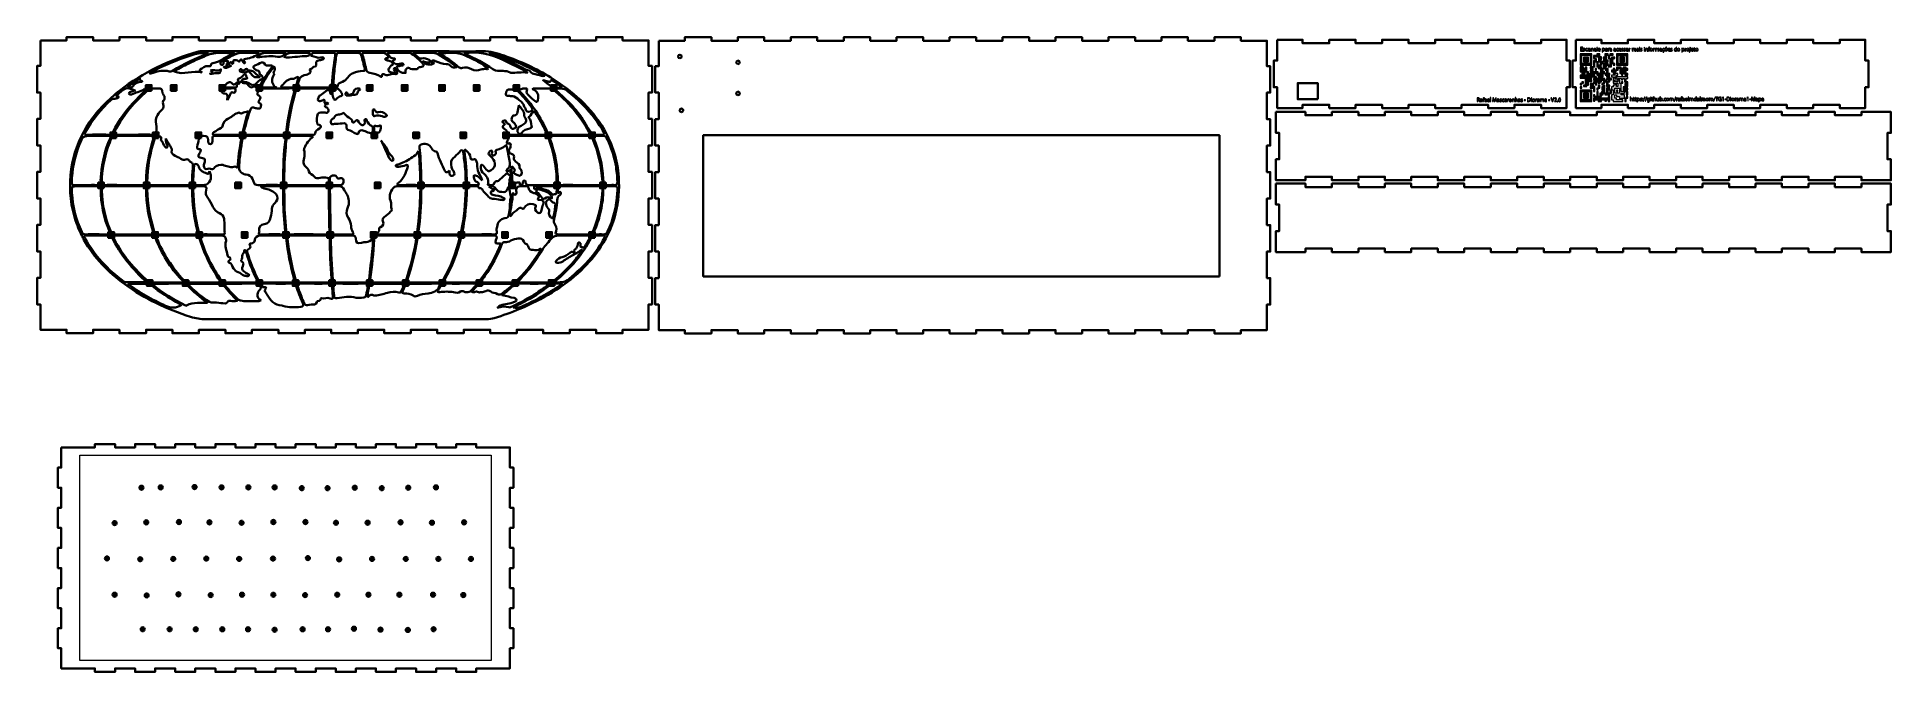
# Model space of a CAD drawing. Header units: millimetres. Extents: x 1 to 1629, y -192 to 365.
import ezdxf

# ---------------------------------------------------------------- set-up
doc = ezdxf.new("R2010")
doc.units = ezdxf.units.MM
doc.header["$MEASUREMENT"] = 0
for name, color, linetype, lineweight in [('CorteExterno', 7, 'Continuous', 0), ('CorteInterno', 7, 'Continuous', 0), ('Marcacao', 7, 'Continuous', 0), ('Preenchimento', 7, 'Continuous', 0)]:
    doc.layers.add(name, color=color, linetype=linetype, lineweight=lineweight)
picture_1 = doc.add_image_def('image1.png', size_in_pixel=(1024, 511))

# ---------------------------------------------------------------- blocks, each defined once
blk = doc.blocks.new('Block_1')
at = {"layer": 'Preenchimento', "true_color": 0x000000, "transparency": 33554687}
h = blk.add_hatch(color=18, dxfattribs=at)
h.dxf.hatch_style = 2
edge = h.paths.add_edge_path()
edge.add_spline(control_points=[(1364.8, 349.1), (1362.4, 349.1), (1360, 349.1), (1357.6, 349.1), (1357.6, 346.6), (1357.6, 344.2), (1357.6, 341.8), (1360, 341.8), (1362.4, 341.8), (1364.8, 341.8), (1364.8, 344.2), (1364.8, 346.6), (1364.8, 349.1)], knot_values=[0, 0, 0, 0, 1, 1, 1, 2, 2, 2, 3, 3, 3, 4, 4, 4, 4], degree=3, periodic=0)
edge = h.paths.add_edge_path()
edge.add_spline(control_points=[(1366.2, 340.4), (1362.9, 340.4), (1359.6, 340.4), (1356.2, 340.4), (1356.2, 343.7), (1356.2, 347), (1356.2, 350.4), (1359.6, 350.4), (1362.9, 350.4), (1366.2, 350.4), (1366.2, 347.1), (1366.2, 343.7), (1366.2, 340.4)], knot_values=[0, 0, 0, 0, 1, 1, 1, 2, 2, 2, 3, 3, 3, 4, 4, 4, 4], degree=3, periodic=0)
h = blk.add_hatch(color=18, dxfattribs=at)
h.dxf.hatch_style = 2
edge = h.paths.add_edge_path()
edge.add_spline(control_points=[(1363.3, 343.3), (1361.9, 343.3), (1360.5, 343.3), (1359.1, 343.3), (1359.1, 344.7), (1359.1, 346.1), (1359.1, 347.5), (1360.5, 347.5), (1361.9, 347.5), (1363.3, 347.5), (1363.3, 346.1), (1363.3, 344.7), (1363.3, 343.3)], knot_values=[0, 0, 0, 0, 1, 1, 1, 2, 2, 2, 3, 3, 3, 4, 4, 4, 4], degree=3, periodic=0)
h = blk.add_hatch(color=18, dxfattribs=at)
h.dxf.hatch_style = 2
edge = h.paths.add_edge_path()
edge.add_spline(control_points=[(1370.6, 349), (1370.6, 349.5), (1370.6, 349.9), (1370.6, 350.4), (1371.6, 350.4), (1372.5, 350.4), (1373.4, 350.4), (1373.4, 349.5), (1373.4, 348.6), (1373.4, 347.6), (1373.9, 347.6), (1374.4, 347.6), (1374.8, 347.6), (1374.8, 346.6), (1374.8, 345.7), (1374.8, 344.7), (1374.4, 344.7), (1374, 344.7), (1373.5, 344.7), (1373.5, 344.2), (1373.5, 343.8), (1373.5, 343.3), (1373, 343.3), (1372.6, 343.3), (1372.1, 343.3), (1372.1, 344), (1372.1, 344.6), (1372.1, 345.3), (1372.1, 345.9), (1372.1, 346.6), (1372.1, 347.2), (1372.1, 347.4), (1371.9, 347.6), (1371.8, 347.6), (1370.9, 347.6), (1370, 347.6), (1369.1, 347.6), (1369.1, 347.1), (1369.1, 346.7), (1369.1, 346.2), (1368.6, 346.2), (1368.2, 346.2), (1367.8, 346.2), (1367.8, 347.1), (1367.8, 348), (1367.8, 349), (1368.7, 349), (1369.6, 349), (1370.6, 349)], knot_values=[0, 0, 0, 0, 1, 1, 1, 2, 2, 2, 3, 3, 3, 4, 4, 4, 5, 5, 5, 6, 6, 6, 7, 7, 7, 8, 8, 8, 9, 9, 9, 10, 10, 10, 11, 11, 11, 12, 12, 12, 13, 13, 13, 14, 14, 14, 15, 15, 15, 16, 16, 16, 16], degree=3, periodic=0)
h = blk.add_hatch(color=18, dxfattribs=at)
h.dxf.hatch_style = 2
edge = h.paths.add_edge_path()
edge.add_spline(control_points=[(1370.5, 343.3), (1370, 343.3), (1369.6, 343.3), (1369.1, 343.3), (1369.1, 341.8), (1369.1, 340.4), (1369.1, 339), (1368.7, 339), (1368.2, 339), (1367.8, 339), (1367.8, 340.8), (1367.8, 342.7), (1367.8, 344.6), (1368.2, 344.6), (1368.7, 344.6), (1369.2, 344.6), (1369.2, 345.2), (1369.2, 345.6), (1369.2, 346), (1369.6, 346), (1370.1, 346), (1370.5, 346), (1370.5, 345.1), (1370.5, 344.2), (1370.5, 343.3)], knot_values=[0, 0, 0, 0, 1, 1, 1, 2, 2, 2, 3, 3, 3, 4, 4, 4, 5, 5, 5, 6, 6, 6, 7, 7, 7, 8, 8, 8, 8], degree=3, periodic=0)
h = blk.add_hatch(color=18, dxfattribs=at)
h.dxf.hatch_style = 2
edge = h.paths.add_edge_path()
edge.add_spline(control_points=[(1370.6, 325.9), (1370.6, 326.4), (1370.6, 326.8), (1370.6, 327.3), (1369.6, 327.3), (1368.7, 327.3), (1367.8, 327.3), (1367.8, 327.8), (1367.8, 328.3), (1367.8, 328.8), (1368.2, 328.8), (1368.7, 328.8), (1369.1, 328.8), (1369.1, 329.2), (1369.1, 329.7), (1369.1, 330.2), (1369.6, 330.2), (1370, 330.2), (1370.5, 330.2), (1370.5, 329.7), (1370.5, 329.3), (1370.5, 328.8), (1371, 328.8), (1371.5, 328.8), (1372, 328.8), (1372, 329.7), (1372, 330.7), (1372, 331.7), (1371.5, 331.7), (1371.1, 331.7), (1370.6, 331.7), (1370.6, 332.2), (1370.6, 332.7), (1370.6, 333.2), (1369.7, 333.2), (1368.7, 333.2), (1367.8, 333.2), (1367.8, 333.6), (1367.8, 334.1), (1367.8, 334.5), (1369.2, 334.5), (1370.6, 334.5), (1372, 334.5), (1372, 334.1), (1372, 333.6), (1372, 333.2), (1372.5, 333.2), (1373, 333.2), (1373.5, 333.2), (1373.5, 333.6), (1373.5, 334), (1373.5, 334.5), (1374, 334.5), (1374.4, 334.5), (1374.9, 334.5), (1374.9, 335.1), (1374.9, 335.5), (1374.9, 336.1), (1374.5, 336.1), (1374, 336.1), (1373.5, 336.1), (1373.5, 336.6), (1373.5, 337), (1373.5, 337.5), (1373, 337.5), (1372.5, 337.5), (1372, 337.5), (1372, 338), (1372, 338.4), (1372, 338.9), (1371.5, 338.9), (1371.1, 338.9), (1370.6, 338.9), (1370.6, 340.3), (1370.6, 341.7), (1370.6, 343.2), (1371.1, 343.2), (1371.5, 343.2), (1372, 343.2), (1372, 342.3), (1372, 341.3), (1372, 340.4), (1372.5, 340.4), (1372.9, 340.4), (1373.4, 340.4), (1373.4, 339.9), (1373.4, 339.4), (1373.4, 338.9), (1373.9, 338.9), (1374.4, 338.9), (1374.9, 338.9), (1374.9, 338.4), (1374.9, 337.9), (1374.9, 337.4), (1375.3, 337.4), (1375.8, 337.4), (1376.3, 337.4), (1376.3, 336.5), (1376.3, 335.5), (1376.3, 334.6), (1376.8, 334.6), (1377.2, 334.6), (1377.7, 334.6), (1377.7, 334.1), (1377.7, 333.7), (1377.7, 333.2), (1377.3, 333.2), (1376.8, 333.2), (1376.3, 333.2), (1376.3, 332.2), (1376.3, 331.3), (1376.3, 330.3), (1375.3, 330.3), (1374.4, 330.3), (1373.5, 330.3), (1373.5, 329.8), (1373.5, 329.3), (1373.5, 328.8), (1374.9, 328.8), (1376.3, 328.8), (1377.7, 328.8), (1377.7, 328.3), (1377.7, 327.8), (1377.7, 327.3), (1376.8, 327.3), (1375.9, 327.3), (1374.9, 327.3), (1374.9, 326.9), (1374.9, 326.4), (1374.9, 325.9), (1374.4, 325.9), (1374, 325.9), (1373.5, 325.9), (1373.5, 325.4), (1373.5, 325), (1373.5, 324.5), (1373, 324.5), (1372.5, 324.5), (1372, 324.5), (1372, 325), (1372, 325.4), (1372, 325.9), (1371.5, 325.9), (1371.1, 325.9), (1370.6, 325.9), (1370.6, 325.9), (1370.6, 325.9), (1370.6, 325.9)], knot_values=[0, 0, 0, 0, 1, 1, 1, 2, 2, 2, 3, 3, 3, 4, 4, 4, 5, 5, 5, 6, 6, 6, 7, 7, 7, 8, 8, 8, 9, 9, 9, 10, 10, 10, 11, 11, 11, 12, 12, 12, 13, 13, 13, 14, 14, 14, 15, 15, 15, 16, 16, 16, 17, 17, 17, 18, 18, 18, 19, 19, 19, 20, 20, 20, 21, 21, 21, 22, 22, 22, 23, 23, 23, 24, 24, 24, 25, 25, 25, 26, 26, 26, 27, 27, 27, 28, 28, 28, 29, 29, 29, 30, 30, 30, 31, 31, 31, 32, 32, 32, 33, 33, 33, 34, 34, 34, 35, 35, 35, 36, 36, 36, 37, 37, 37, 38, 38, 38, 39, 39, 39, 40, 40, 40, 41, 41, 41, 42, 42, 42, 43, 43, 43, 44, 44, 44, 45, 45, 45, 46, 46, 46, 47, 47, 47, 48, 48, 48, 49, 49, 49, 49], degree=3, periodic=0)
h = blk.add_hatch(color=18, dxfattribs=at)
h.dxf.hatch_style = 2
edge = h.paths.add_edge_path()
edge.add_spline(control_points=[(1373.6, 343.2), (1374.5, 343.2), (1375.4, 343.2), (1376.3, 343.2), (1376.3, 342.8), (1376.3, 342.3), (1376.3, 341.9), (1375.8, 341.9), (1375.4, 341.9), (1374.9, 341.9), (1374.9, 341.4), (1374.9, 340.9), (1374.9, 340.4), (1374.4, 340.4), (1374, 340.4), (1373.6, 340.4), (1373.6, 341.3), (1373.6, 342.2), (1373.6, 343.2)], knot_values=[0, 0, 0, 0, 1, 1, 1, 2, 2, 2, 3, 3, 3, 4, 4, 4, 5, 5, 5, 6, 6, 6, 6], degree=3, periodic=0)
h = blk.add_hatch(color=18, dxfattribs=at)
h.dxf.hatch_style = 2
edge = h.paths.add_edge_path()
edge.add_spline(control_points=[(1379.2, 344.7), (1378.8, 344.7), (1378.3, 344.7), (1377.8, 344.7), (1377.8, 345.2), (1377.8, 345.6), (1377.8, 346.1), (1377.3, 346.1), (1376.9, 346.1), (1376.4, 346.1), (1376.4, 346.6), (1376.4, 347.1), (1376.4, 347.5), (1376.8, 347.5), (1377.3, 347.5), (1377.8, 347.5), (1377.8, 348.5), (1377.8, 349.5), (1377.8, 350.4), (1378.8, 350.4), (1379.7, 350.4), (1380.6, 350.4), (1380.6, 350), (1380.6, 349.6), (1380.6, 349.1), (1380.2, 349.1), (1379.7, 349.1), (1379.2, 349.1), (1379.2, 347.6), (1379.2, 346.2), (1379.2, 344.7), (1379.2, 344.7), (1379.2, 344.7), (1379.2, 344.7)], knot_values=[0, 0, 0, 0, 1, 1, 1, 2, 2, 2, 3, 3, 3, 4, 4, 4, 5, 5, 5, 6, 6, 6, 7, 7, 7, 8, 8, 8, 9, 9, 9, 10, 10, 10, 11, 11, 11, 11], degree=3, periodic=0)
h = blk.add_hatch(color=18, dxfattribs=at)
h.dxf.hatch_style = 2
edge = h.paths.add_edge_path()
edge.add_spline(control_points=[(1376.4, 343.3), (1376.4, 343.8), (1376.4, 344.2), (1376.4, 344.7), (1376.8, 344.7), (1377.2, 344.7), (1377.7, 344.7), (1377.7, 344.2), (1377.7, 343.8), (1377.8, 343.3), (1377.3, 343.3), (1376.9, 343.3), (1376.4, 343.3)], knot_values=[0, 0, 0, 0, 1, 1, 1, 2, 2, 2, 3, 3, 3, 4, 4, 4, 4], degree=3, periodic=0)
h = blk.add_hatch(color=18, dxfattribs=at)
h.dxf.hatch_style = 2
edge = h.paths.add_edge_path()
edge.add_spline(control_points=[(1379.2, 341.9), (1378.7, 341.9), (1378.3, 341.9), (1377.8, 341.9), (1377.8, 342.3), (1377.8, 342.7), (1377.8, 343.2), (1378.3, 343.2), (1378.7, 343.2), (1379.2, 343.2), (1379.2, 342.8), (1379.2, 342.3), (1379.2, 341.9)], knot_values=[0, 0, 0, 0, 1, 1, 1, 2, 2, 2, 3, 3, 3, 4, 4, 4, 4], degree=3, periodic=0)
h = blk.add_hatch(color=18, dxfattribs=at)
h.dxf.hatch_style = 2
edge = h.paths.add_edge_path()
edge.add_spline(control_points=[(1379.2, 344.7), (1379.7, 344.7), (1380.1, 344.7), (1380.6, 344.7), (1380.6, 344.2), (1380.6, 343.8), (1380.6, 343.3), (1380.2, 343.3), (1379.7, 343.3), (1379.2, 343.3), (1379.2, 343.8), (1379.2, 344.3), (1379.2, 344.7), (1379.2, 344.7), (1379.2, 344.7), (1379.2, 344.7)], knot_values=[0, 0, 0, 0, 1, 1, 1, 2, 2, 2, 3, 3, 3, 4, 4, 4, 5, 5, 5, 5], degree=3, periodic=0)
h = blk.add_hatch(color=18, dxfattribs=at)
h.dxf.hatch_style = 2
edge = h.paths.add_edge_path()
edge.add_spline(control_points=[(1382.1, 346.1), (1382.7, 346.1), (1383.1, 346.1), (1383.6, 346.1), (1383.6, 346.6), (1383.6, 347), (1383.6, 347.5), (1384.5, 347.5), (1385.4, 347.5), (1386.4, 347.5), (1386.4, 347.1), (1386.4, 346.7), (1386.4, 346.2), (1386, 346.2), (1385.5, 346.2), (1385, 346.2), (1385, 345.7), (1385, 345.2), (1385, 344.7), (1384.5, 344.7), (1384.1, 344.7), (1383.6, 344.7), (1383.6, 344.2), (1383.6, 343.8), (1383.6, 343.2), (1384.1, 343.2), (1384.5, 343.2), (1385, 343.2), (1385, 342.8), (1385, 342.3), (1385, 341.8), (1384.5, 341.8), (1384.1, 341.8), (1383.6, 341.8), (1383.6, 340.8), (1383.6, 339.9), (1383.6, 338.9), (1382.6, 338.9), (1381.7, 338.9), (1380.7, 338.9), (1380.7, 339.4), (1380.7, 339.8), (1380.7, 340.3), (1381.2, 340.3), (1381.6, 340.3), (1382.1, 340.3), (1382.1, 342.3), (1382.1, 344.2), (1382.1, 346.1)], knot_values=[0, 0, 0, 0, 1, 1, 1, 2, 2, 2, 3, 3, 3, 4, 4, 4, 5, 5, 5, 6, 6, 6, 7, 7, 7, 8, 8, 8, 9, 9, 9, 10, 10, 10, 11, 11, 11, 12, 12, 12, 13, 13, 13, 14, 14, 14, 15, 15, 15, 16, 16, 16, 16], degree=3, periodic=0)
h = blk.add_hatch(color=18, dxfattribs=at)
h.dxf.hatch_style = 2
edge = h.paths.add_edge_path()
edge.add_spline(control_points=[(1382.1, 349), (1382.1, 348), (1382.1, 347.2), (1382.1, 346.2), (1381.6, 346.2), (1381.2, 346.2), (1380.8, 346.2), (1380.8, 347.1), (1380.8, 348), (1380.8, 349), (1381.2, 349), (1381.6, 349), (1382.1, 349)], knot_values=[0, 0, 0, 0, 1, 1, 1, 2, 2, 2, 3, 3, 3, 4, 4, 4, 4], degree=3, periodic=0)
h = blk.add_hatch(color=18, dxfattribs=at)
h.dxf.hatch_style = 2
edge = h.paths.add_edge_path()
edge.add_spline(control_points=[(1385, 350.4), (1385, 350), (1385, 349.5), (1385, 349.1), (1384, 349.1), (1383.1, 349.1), (1382.2, 349.1), (1382.2, 349.5), (1382.2, 349.9), (1382.2, 350.4), (1383.1, 350.4), (1384, 350.4), (1385, 350.4)], knot_values=[0, 0, 0, 0, 1, 1, 1, 2, 2, 2, 3, 3, 3, 4, 4, 4, 4], degree=3, periodic=0)
h = blk.add_hatch(color=18, dxfattribs=at)
h.dxf.hatch_style = 2
edge = h.paths.add_edge_path()
edge.add_spline(control_points=[(1389.4, 349), (1389.4, 346.6), (1389.4, 344.2), (1389.4, 341.8), (1391.8, 341.8), (1394.1, 341.8), (1396.5, 341.8), (1396.5, 344.2), (1396.5, 346.6), (1396.5, 349), (1394.1, 349), (1391.8, 349), (1389.4, 349)], knot_values=[0, 0, 0, 0, 1, 1, 1, 2, 2, 2, 3, 3, 3, 4, 4, 4, 4], degree=3, periodic=0)
edge = h.paths.add_edge_path()
edge.add_spline(control_points=[(1397.9, 340.4), (1394.6, 340.4), (1391.3, 340.4), (1388, 340.4), (1388, 343.8), (1388, 347.1), (1388, 350.4), (1391.3, 350.4), (1394.6, 350.4), (1397.9, 350.4), (1397.9, 347.1), (1397.9, 343.8), (1397.9, 340.4)], knot_values=[0, 0, 0, 0, 1, 1, 1, 2, 2, 2, 3, 3, 3, 4, 4, 4, 4], degree=3, periodic=0)
h = blk.add_hatch(color=18, dxfattribs=at)
h.dxf.hatch_style = 2
edge = h.paths.add_edge_path()
edge.add_spline(control_points=[(1395.1, 347.5), (1395.1, 346.1), (1395.1, 344.7), (1395.1, 343.3), (1393.6, 343.3), (1392.2, 343.3), (1390.8, 343.3), (1390.8, 344.7), (1390.8, 346.1), (1390.8, 347.5), (1392.2, 347.5), (1393.6, 347.5), (1395.1, 347.5)], knot_values=[0, 0, 0, 0, 1, 1, 1, 2, 2, 2, 3, 3, 3, 4, 4, 4, 4], degree=3, periodic=0)
h = blk.add_hatch(color=18, dxfattribs=at)
h.dxf.hatch_style = 2
edge = h.paths.add_edge_path()
edge.add_spline(control_points=[(1359, 333.2), (1359, 332.6), (1359, 332.2), (1359, 331.7), (1358.6, 331.7), (1358.1, 331.7), (1357.6, 331.7), (1357.6, 332.7), (1357.6, 333.6), (1357.6, 334.5), (1357.2, 334.5), (1356.7, 334.5), (1356.2, 334.5), (1356.2, 336), (1356.2, 337.4), (1356.2, 338.9), (1357.2, 338.9), (1358.1, 338.9), (1359, 338.9), (1359, 338.4), (1359, 338), (1359, 337.5), (1359.5, 337.5), (1360, 337.5), (1360.5, 337.5), (1360.5, 337.9), (1360.5, 338.4), (1360.5, 338.8), (1360.9, 338.8), (1361.4, 338.8), (1361.9, 338.8), (1361.9, 337.4), (1361.9, 336.1), (1361.9, 334.6), (1361.4, 334.6), (1361, 334.6), (1360.6, 334.6), (1360.6, 335.1), (1360.6, 335.6), (1360.6, 336), (1360, 336), (1359.6, 336), (1359.1, 336), (1359.1, 335.6), (1359.1, 335.1), (1359.1, 334.6), (1359.5, 334.6), (1359.9, 334.6), (1360.4, 334.6), (1360.4, 334.1), (1360.4, 333.6), (1360.4, 333.2), (1360, 333.2), (1359.6, 333.2), (1359, 333.2)], knot_values=[0, 0, 0, 0, 1, 1, 1, 2, 2, 2, 3, 3, 3, 4, 4, 4, 5, 5, 5, 6, 6, 6, 7, 7, 7, 8, 8, 8, 9, 9, 9, 10, 10, 10, 11, 11, 11, 12, 12, 12, 13, 13, 13, 14, 14, 14, 15, 15, 15, 16, 16, 16, 17, 17, 17, 18, 18, 18, 18], degree=3, periodic=0)
h = blk.add_hatch(color=18, dxfattribs=at)
h.dxf.hatch_style = 2
edge = h.paths.add_edge_path()
edge.add_spline(control_points=[(1361.9, 331.6), (1361.9, 331.2), (1361.9, 330.7), (1361.9, 330.3), (1361.4, 330.3), (1361, 330.3), (1360.5, 330.3), (1360.5, 329.8), (1360.5, 329.3), (1360.5, 328.9), (1359, 328.9), (1357.6, 328.9), (1356.2, 328.9), (1356.2, 329.8), (1356.2, 330.7), (1356.2, 331.6), (1356.7, 331.6), (1357.1, 331.6), (1357.5, 331.6), (1357.5, 331.1), (1357.5, 330.7), (1357.5, 330.2), (1358.1, 330.2), (1358.5, 330.2), (1359.1, 330.2), (1359.1, 330.7), (1359.1, 331.1), (1359.1, 331.6), (1360, 331.6), (1360.9, 331.6), (1361.9, 331.6)], knot_values=[0, 0, 0, 0, 1, 1, 1, 2, 2, 2, 3, 3, 3, 4, 4, 4, 5, 5, 5, 6, 6, 6, 7, 7, 7, 8, 8, 8, 9, 9, 9, 10, 10, 10, 10], degree=3, periodic=0)
h = blk.add_hatch(color=18, dxfattribs=at)
h.dxf.hatch_style = 2
edge = h.paths.add_edge_path()
edge.add_spline(control_points=[(1359, 325.8), (1359, 325.4), (1359, 325), (1359, 324.5), (1358.6, 324.5), (1358.1, 324.5), (1357.6, 324.5), (1357.6, 324.9), (1357.6, 325.4), (1357.6, 325.8), (1358.1, 325.8), (1358.5, 325.8), (1359, 325.8)], knot_values=[0, 0, 0, 0, 1, 1, 1, 2, 2, 2, 3, 3, 3, 4, 4, 4, 4], degree=3, periodic=0)
h = blk.add_hatch(color=18, dxfattribs=at)
h.dxf.hatch_style = 2
edge = h.paths.add_edge_path()
edge.add_spline(control_points=[(1361.9, 321.6), (1360.9, 321.6), (1360, 321.6), (1359.1, 321.6), (1359.1, 322.1), (1359.1, 322.5), (1359.1, 323), (1359.5, 323), (1360, 323), (1360.5, 323), (1360.5, 324.9), (1360.5, 326.8), (1360.5, 328.8), (1361, 328.8), (1361.5, 328.8), (1362, 328.8), (1362, 329.2), (1362, 329.7), (1362, 330.2), (1362.4, 330.2), (1362.9, 330.2), (1363.4, 330.2), (1363.4, 330.7), (1363.4, 331.2), (1363.4, 331.7), (1362.9, 331.7), (1362.5, 331.7), (1362, 331.7), (1362, 332.7), (1362, 333.6), (1362, 334.5), (1362.4, 334.5), (1362.9, 334.5), (1363.3, 334.5), (1363.3, 334.1), (1363.3, 333.6), (1363.3, 333.2), (1364.8, 333.2), (1366.2, 333.2), (1367.6, 333.2), (1367.6, 332.6), (1367.6, 332.2), (1367.6, 331.6), (1368.1, 331.6), (1368.6, 331.6), (1369.1, 331.6), (1369.1, 331.2), (1369.1, 330.8), (1369.1, 330.3), (1368.2, 330.3), (1367.3, 330.3), (1366.3, 330.3), (1366.3, 330.7), (1366.3, 331.2), (1366.3, 331.7), (1365.8, 331.7), (1365.3, 331.7), (1364.8, 331.7), (1364.8, 331.2), (1364.8, 330.7), (1364.8, 330.2), (1365.3, 330.2), (1365.7, 330.2), (1366.2, 330.2), (1366.2, 329.7), (1366.2, 329.3), (1366.2, 328.8), (1365.8, 328.8), (1365.3, 328.8), (1364.8, 328.8), (1364.8, 328.3), (1364.8, 327.9), (1364.8, 327.4), (1365.3, 327.4), (1365.7, 327.4), (1366.2, 327.4), (1366.2, 326.9), (1366.2, 326.4), (1366.2, 326), (1365.3, 326), (1364.4, 326), (1363.4, 326), (1363.4, 326.4), (1363.4, 326.8), (1363.4, 327.3), (1362.9, 327.3), (1362.4, 327.3), (1361.9, 327.3), (1361.9, 326.9), (1361.9, 326.4), (1361.9, 325.9), (1362.4, 325.9), (1362.9, 325.9), (1363.4, 325.9), (1363.4, 324.9), (1363.4, 324), (1363.4, 323), (1363, 323), (1362.7, 323), (1362.4, 323), (1362, 323.1), (1361.9, 323), (1361.9, 322.6), (1361.9, 322.3), (1361.9, 322), (1361.9, 321.6)], knot_values=[0, 0, 0, 0, 1, 1, 1, 2, 2, 2, 3, 3, 3, 4, 4, 4, 5, 5, 5, 6, 6, 6, 7, 7, 7, 8, 8, 8, 9, 9, 9, 10, 10, 10, 11, 11, 11, 12, 12, 12, 13, 13, 13, 14, 14, 14, 15, 15, 15, 16, 16, 16, 17, 17, 17, 18, 18, 18, 19, 19, 19, 20, 20, 20, 21, 21, 21, 22, 22, 22, 23, 23, 23, 24, 24, 24, 25, 25, 25, 26, 26, 26, 27, 27, 27, 28, 28, 28, 29, 29, 29, 30, 30, 30, 31, 31, 31, 32, 32, 32, 33, 33, 33, 34, 34, 34, 35, 35, 35, 35], degree=3, periodic=0)
h = blk.add_hatch(color=18, dxfattribs=at)
h.dxf.hatch_style = 2
edge = h.paths.add_edge_path()
edge.add_spline(control_points=[(1364.9, 338.9), (1365.8, 338.9), (1366.7, 338.9), (1367.6, 338.9), (1367.6, 337.5), (1367.6, 336), (1367.6, 334.6), (1366.7, 334.6), (1365.8, 334.6), (1364.8, 334.6), (1364.8, 335), (1364.8, 335.5), (1364.8, 336), (1365.3, 336), (1365.7, 336), (1366.2, 336), (1366.2, 336.5), (1366.2, 337), (1366.2, 337.5), (1365.8, 337.5), (1365.3, 337.5), (1364.9, 337.5), (1364.9, 338), (1364.9, 338.4), (1364.9, 338.9)], knot_values=[0, 0, 0, 0, 1, 1, 1, 2, 2, 2, 3, 3, 3, 4, 4, 4, 5, 5, 5, 6, 6, 6, 7, 7, 7, 8, 8, 8, 8], degree=3, periodic=0)
h = blk.add_hatch(color=18, dxfattribs=at)
h.dxf.hatch_style = 2
edge = h.paths.add_edge_path()
edge.add_spline(control_points=[(1370.6, 325.9), (1370.6, 325), (1370.6, 324.1), (1370.6, 323.1), (1370.1, 323.1), (1369.7, 323.1), (1369.2, 323.1), (1369.2, 323.5), (1369.2, 324), (1369.2, 324.5), (1368.7, 324.5), (1368.2, 324.5), (1367.8, 324.5), (1367.8, 325), (1367.8, 325.4), (1367.8, 325.9), (1368.7, 325.9), (1369.7, 325.9), (1370.6, 325.9), (1370.6, 325.9), (1370.6, 325.9), (1370.6, 325.9)], knot_values=[0, 0, 0, 0, 1, 1, 1, 2, 2, 2, 3, 3, 3, 4, 4, 4, 5, 5, 5, 6, 6, 6, 7, 7, 7, 7], degree=3, periodic=0)
h = blk.add_hatch(color=18, dxfattribs=at)
h.dxf.hatch_style = 2
edge = h.paths.add_edge_path()
edge.add_spline(control_points=[(1369.2, 336.1), (1369.2, 336.5), (1369.2, 336.9), (1369.2, 337.4), (1369.6, 337.4), (1370, 337.4), (1370.5, 337.4), (1370.5, 337), (1370.5, 336.5), (1370.5, 336.1), (1370.1, 336.1), (1369.7, 336.1), (1369.2, 336.1)], knot_values=[0, 0, 0, 0, 1, 1, 1, 2, 2, 2, 3, 3, 3, 4, 4, 4, 4], degree=3, periodic=0)
h = blk.add_hatch(color=18, dxfattribs=at)
h.dxf.hatch_style = 2
edge = h.paths.add_edge_path()
edge.add_spline(control_points=[(1379.2, 338.9), (1378.7, 338.9), (1378.3, 338.9), (1377.8, 338.9), (1377.8, 338.4), (1377.8, 338), (1377.8, 337.5), (1377.3, 337.5), (1376.9, 337.5), (1376.4, 337.5), (1376.4, 338.9), (1376.4, 340.3), (1376.4, 341.7), (1376.9, 341.7), (1377.3, 341.7), (1377.8, 341.7), (1377.8, 341.3), (1377.8, 340.9), (1377.8, 340.4), (1378.3, 340.4), (1378.7, 340.4), (1379.2, 340.4), (1379.2, 339.9), (1379.2, 339.4), (1379.2, 338.9)], knot_values=[0, 0, 0, 0, 1, 1, 1, 2, 2, 2, 3, 3, 3, 4, 4, 4, 5, 5, 5, 6, 6, 6, 7, 7, 7, 8, 8, 8, 8], degree=3, periodic=0)
h = blk.add_hatch(color=18, dxfattribs=at)
h.dxf.hatch_style = 2
edge = h.paths.add_edge_path()
edge.add_spline(control_points=[(1377.8, 325.9), (1377.8, 325.5), (1377.8, 325), (1377.8, 324.5), (1377.3, 324.5), (1376.9, 324.5), (1376.4, 324.5), (1376.4, 325), (1376.4, 325.4), (1376.4, 325.9), (1376.9, 325.9), (1377.3, 325.9), (1377.8, 325.9), (1377.8, 325.9), (1377.8, 325.9), (1377.8, 325.9)], knot_values=[0, 0, 0, 0, 1, 1, 1, 2, 2, 2, 3, 3, 3, 4, 4, 4, 5, 5, 5, 5], degree=3, periodic=0)
h = blk.add_hatch(color=18, dxfattribs=at)
h.dxf.hatch_style = 2
edge = h.paths.add_edge_path()
edge.add_spline(control_points=[(1377.8, 325.9), (1377.8, 326.4), (1377.8, 326.8), (1377.8, 327.3), (1378.3, 327.3), (1378.7, 327.3), (1379.2, 327.3), (1379.2, 326.9), (1379.2, 326.4), (1379.2, 325.9), (1378.7, 325.9), (1378.3, 325.9), (1377.8, 325.9), (1377.8, 325.9), (1377.8, 325.9), (1377.8, 325.9)], knot_values=[0, 0, 0, 0, 1, 1, 1, 2, 2, 2, 3, 3, 3, 4, 4, 4, 5, 5, 5, 5], degree=3, periodic=0)
h = blk.add_hatch(color=18, dxfattribs=at)
h.dxf.hatch_style = 2
edge = h.paths.add_edge_path()
edge.add_spline(control_points=[(1379.3, 336.1), (1378.8, 336.1), (1378.4, 336.1), (1377.9, 336.1), (1377.9, 336.5), (1377.9, 336.9), (1377.9, 337.4), (1378.8, 337.4), (1379.7, 337.4), (1380.6, 337.4), (1380.6, 336), (1380.6, 334.6), (1380.6, 333.1), (1381.1, 333.1), (1381.6, 333.1), (1382.1, 333.1), (1382.1, 332.7), (1382.1, 332.2), (1382.1, 331.7), (1381.6, 331.7), (1381.2, 331.7), (1380.7, 331.7), (1380.7, 331.2), (1380.7, 330.8), (1380.7, 330.3), (1380.2, 330.3), (1379.8, 330.3), (1379.3, 330.3), (1379.3, 330.8), (1379.3, 331.2), (1379.3, 331.7), (1378.8, 331.7), (1378.4, 331.7), (1377.9, 331.7), (1377.9, 332.2), (1377.9, 332.6), (1377.9, 333.1), (1378.2, 333.1), (1378.6, 333.1), (1379, 333.1), (1379.1, 333.1), (1379.3, 333.3), (1379.3, 333.4), (1379.3, 334.2), (1379.3, 335.1), (1379.3, 336.1)], knot_values=[0, 0, 0, 0, 1, 1, 1, 2, 2, 2, 3, 3, 3, 4, 4, 4, 5, 5, 5, 6, 6, 6, 7, 7, 7, 8, 8, 8, 9, 9, 9, 10, 10, 10, 11, 11, 11, 12, 12, 12, 13, 13, 13, 14, 14, 14, 15, 15, 15, 15], degree=3, periodic=0)
h = blk.add_hatch(color=18, dxfattribs=at)
h.dxf.hatch_style = 2
edge = h.paths.add_edge_path()
edge.add_spline(control_points=[(1379.2, 321.6), (1379.2, 323.1), (1379.2, 324.4), (1379.2, 325.8), (1379.7, 325.8), (1380.1, 325.8), (1380.6, 325.8), (1380.6, 324.9), (1380.6, 324), (1380.6, 323), (1381.1, 323), (1381.6, 323), (1382.1, 323), (1382.1, 322.5), (1382.1, 322.1), (1382.1, 321.6), (1381.1, 321.6), (1380.2, 321.6), (1379.2, 321.6)], knot_values=[0, 0, 0, 0, 1, 1, 1, 2, 2, 2, 3, 3, 3, 4, 4, 4, 5, 5, 5, 6, 6, 6, 6], degree=3, periodic=0)
h = blk.add_hatch(color=18, dxfattribs=at)
h.dxf.hatch_style = 2
edge = h.paths.add_edge_path()
edge.add_spline(control_points=[(1379.3, 341.8), (1379.8, 341.8), (1380.2, 341.8), (1380.6, 341.8), (1380.6, 341.3), (1380.6, 340.9), (1380.6, 340.4), (1380.2, 340.4), (1379.8, 340.4), (1379.3, 340.4), (1379.3, 340.8), (1379.3, 341.3), (1379.3, 341.8)], knot_values=[0, 0, 0, 0, 1, 1, 1, 2, 2, 2, 3, 3, 3, 4, 4, 4, 4], degree=3, periodic=0)
h = blk.add_hatch(color=18, dxfattribs=at)
h.dxf.hatch_style = 2
edge = h.paths.add_edge_path()
edge.add_spline(control_points=[(1383.5, 327.4), (1383.1, 327.4), (1382.6, 327.4), (1382.1, 327.4), (1382.1, 326.9), (1382.1, 326.4), (1382.1, 325.9), (1381.6, 325.9), (1381.2, 325.9), (1380.7, 325.9), (1380.7, 326.4), (1380.7, 326.9), (1380.7, 327.4), (1380.2, 327.4), (1379.8, 327.4), (1379.3, 327.4), (1379.3, 327.9), (1379.3, 328.3), (1379.3, 328.8), (1379.8, 328.8), (1380.2, 328.8), (1380.7, 328.8), (1380.7, 329.3), (1380.7, 329.7), (1380.7, 330.2), (1381.2, 330.2), (1381.6, 330.2), (1382.1, 330.2), (1382.1, 329.7), (1382.1, 329.3), (1382.1, 328.8), (1382.6, 328.8), (1383.1, 328.8), (1383.5, 328.8), (1383.5, 328.3), (1383.5, 327.9), (1383.5, 327.4)], knot_values=[0, 0, 0, 0, 1, 1, 1, 2, 2, 2, 3, 3, 3, 4, 4, 4, 5, 5, 5, 6, 6, 6, 7, 7, 7, 8, 8, 8, 9, 9, 9, 10, 10, 10, 11, 11, 11, 12, 12, 12, 12], degree=3, periodic=0)
h = blk.add_hatch(color=18, dxfattribs=at)
h.dxf.hatch_style = 2
edge = h.paths.add_edge_path()
edge.add_spline(control_points=[(1387.8, 336), (1387.8, 335.5), (1387.8, 335.1), (1387.8, 334.6), (1387.4, 334.6), (1386.9, 334.6), (1386.4, 334.6), (1386.4, 334.1), (1386.4, 333.6), (1386.4, 333.2), (1385.9, 333.2), (1385.5, 333.2), (1385, 333.2), (1385, 333.6), (1385, 334.1), (1385, 334.6), (1384.5, 334.6), (1384.1, 334.6), (1383.6, 334.6), (1383.6, 335), (1383.6, 335.5), (1383.6, 336), (1384, 336), (1384.5, 336), (1385, 336), (1385, 336.5), (1385, 336.9), (1385, 337.4), (1385.5, 337.4), (1385.9, 337.4), (1386.4, 337.4), (1386.4, 336.9), (1386.4, 336.5), (1386.4, 336), (1386.9, 336), (1387.4, 336), (1387.8, 336)], knot_values=[0, 0, 0, 0, 1, 1, 1, 2, 2, 2, 3, 3, 3, 4, 4, 4, 5, 5, 5, 6, 6, 6, 7, 7, 7, 8, 8, 8, 9, 9, 9, 10, 10, 10, 11, 11, 11, 12, 12, 12, 12], degree=3, periodic=0)
h = blk.add_hatch(color=18, dxfattribs=at)
h.dxf.hatch_style = 2
edge = h.paths.add_edge_path()
edge.add_spline(control_points=[(1389.3, 321.6), (1389.3, 322.6), (1389.3, 323.5), (1389.3, 324.5), (1388.9, 324.5), (1388.5, 324.5), (1388.1, 324.5), (1388, 324.5), (1387.9, 324.3), (1387.9, 324.3), (1387.9, 323.4), (1387.9, 322.5), (1387.9, 321.6), (1388.4, 321.6), (1388.8, 321.6), (1389.3, 321.6)], knot_values=[0, 0, 0, 0, 1, 1, 1, 2, 2, 2, 3, 3, 3, 4, 4, 4, 5, 5, 5, 5], degree=3, periodic=0)
edge = h.paths.add_edge_path()
edge.add_spline(control_points=[(1387.9, 311.4), (1387.9, 310.9), (1387.9, 310.5), (1387.9, 310), (1388.9, 310), (1389.8, 310), (1390.7, 310), (1390.7, 311), (1390.7, 311.9), (1390.7, 312.9), (1389.8, 312.9), (1388.9, 312.9), (1387.9, 312.9), (1387.9, 313.4), (1387.9, 313.9), (1387.9, 314.3), (1387.4, 314.3), (1386.9, 314.3), (1386.5, 314.3), (1386.5, 313.3), (1386.5, 312.4), (1386.5, 311.4), (1386.9, 311.4), (1387.3, 311.4), (1387.9, 311.4)], knot_values=[0, 0, 0, 0, 1, 1, 1, 2, 2, 2, 3, 3, 3, 4, 4, 4, 5, 5, 5, 6, 6, 6, 7, 7, 7, 8, 8, 8, 8], degree=3, periodic=0)
edge = h.paths.add_edge_path()
edge.add_spline(control_points=[(1386.4, 315.8), (1387.9, 315.8), (1389.3, 315.8), (1390.7, 315.8), (1390.7, 317.3), (1390.7, 318.7), (1390.7, 320.1), (1389.3, 320.1), (1387.9, 320.1), (1386.4, 320.1), (1386.4, 318.7), (1386.4, 317.2), (1386.4, 315.8)], knot_values=[0, 0, 0, 0, 1, 1, 1, 2, 2, 2, 3, 3, 3, 4, 4, 4, 4], degree=3, periodic=0)
edge = h.paths.add_edge_path()
edge.add_spline(control_points=[(1396.6, 325.9), (1396.1, 325.9), (1395.7, 325.9), (1395.1, 325.9), (1395.1, 326.9), (1395.1, 327.8), (1395.1, 328.8), (1394.6, 328.8), (1394.2, 328.8), (1393.6, 328.8), (1393.6, 328.4), (1393.6, 327.9), (1393.6, 327.5), (1393.2, 327.5), (1392.8, 327.5), (1392.3, 327.5), (1392.3, 327.8), (1392.2, 328.1), (1392.3, 328.4), (1392.3, 328.8), (1392.2, 328.8), (1391.9, 328.8), (1391.1, 328.8), (1390.4, 328.8), (1389.7, 328.8), (1389.4, 328.8), (1389.3, 328.8), (1389.3, 328.4), (1389.3, 328.1), (1389.3, 327.8), (1389.3, 327.4), (1388.3, 327.4), (1387.4, 327.4), (1386.4, 327.4), (1386.4, 326.9), (1386.4, 326.4), (1386.4, 325.9), (1387.4, 325.9), (1388.3, 325.9), (1389.3, 325.9), (1389.3, 326.4), (1389.3, 326.8), (1389.3, 327.3), (1389.8, 327.3), (1390.3, 327.3), (1390.8, 327.3), (1390.8, 326.4), (1390.8, 325.4), (1390.8, 324.4), (1391.3, 324.4), (1391.7, 324.4), (1392.2, 324.4), (1392.2, 322), (1392.2, 319.6), (1392.2, 317.2), (1393.2, 317.2), (1394.1, 317.2), (1395, 317.2), (1395, 316.7), (1395, 316.3), (1395, 315.8), (1394.1, 315.8), (1393.2, 315.8), (1392.2, 315.8), (1392.2, 315.3), (1392.2, 314.9), (1392.2, 314.3), (1393.2, 314.3), (1394.1, 314.3), (1395, 314.3), (1395, 313.4), (1395, 312.5), (1395, 311.5), (1394.1, 311.5), (1393.2, 311.5), (1392.2, 311.5), (1392.2, 311), (1392.2, 310.5), (1392.2, 310), (1392.7, 310), (1393.1, 310), (1393.6, 310), (1393.6, 309.5), (1393.6, 309.1), (1393.6, 308.6), (1390.7, 308.6), (1387.9, 308.6), (1385, 308.6), (1385, 309.1), (1385, 309.5), (1385, 310), (1384.5, 310), (1384.1, 310), (1383.6, 310), (1383.6, 311.5), (1383.6, 312.9), (1383.6, 314.3), (1384.1, 314.3), (1384.5, 314.3), (1385, 314.3), (1385, 315.8), (1385, 317.2), (1385, 318.7), (1384.5, 318.7), (1384.1, 318.7), (1383.6, 318.7), (1383.6, 319.7), (1383.6, 320.6), (1383.6, 321.5), (1384.1, 321.5), (1384.5, 321.5), (1385, 321.5), (1385, 322), (1385, 322.5), (1385, 323), (1385.5, 323), (1385.9, 323), (1386.4, 323), (1386.4, 323.5), (1386.4, 324), (1386.4, 324.5), (1385.9, 324.5), (1385.5, 324.5), (1385, 324.5), (1385, 326.4), (1385, 328.3), (1385, 330.2), (1384.5, 330.2), (1384.1, 330.2), (1383.6, 330.2), (1383.6, 330.7), (1383.6, 331.2), (1383.6, 331.6), (1384.4, 331.6), (1385.1, 331.7), (1385.9, 331.6), (1386.3, 331.6), (1386.6, 331.7), (1386.5, 332.2), (1386.5, 332.5), (1386.5, 332.8), (1386.5, 333.1), (1387.4, 333.1), (1388.3, 333.1), (1389.3, 333.1), (1389.3, 332.6), (1389.3, 332.2), (1389.3, 331.7), (1388.8, 331.7), (1388.4, 331.7), (1387.9, 331.7), (1387.9, 331.2), (1387.9, 330.8), (1387.9, 330.3), (1387.4, 330.3), (1386.9, 330.3), (1386.5, 330.3), (1386.5, 329.8), (1386.5, 329.3), (1386.5, 328.8), (1386.9, 328.8), (1387.4, 328.8), (1387.9, 328.8), (1387.9, 329.3), (1387.9, 329.7), (1387.9, 330.2), (1391.3, 330.2), (1394.6, 330.2), (1398, 330.2), (1398, 329.8), (1398, 329.3), (1398, 328.8), (1397.5, 328.8), (1397.1, 328.8), (1396.5, 328.8), (1396.5, 327.8), (1396.5, 326.9), (1396.5, 325.9), (1396.5, 325.9), (1396.6, 325.9), (1396.6, 325.9)], knot_values=[0, 0, 0, 0, 1, 1, 1, 2, 2, 2, 3, 3, 3, 4, 4, 4, 5, 5, 5, 6, 6, 6, 7, 7, 7, 8, 8, 8, 9, 9, 9, 10, 10, 10, 11, 11, 11, 12, 12, 12, 13, 13, 13, 14, 14, 14, 15, 15, 15, 16, 16, 16, 17, 17, 17, 18, 18, 18, 19, 19, 19, 20, 20, 20, 21, 21, 21, 22, 22, 22, 23, 23, 23, 24, 24, 24, 25, 25, 25, 26, 26, 26, 27, 27, 27, 28, 28, 28, 29, 29, 29, 30, 30, 30, 31, 31, 31, 32, 32, 32, 33, 33, 33, 34, 34, 34, 35, 35, 35, 36, 36, 36, 37, 37, 37, 38, 38, 38, 39, 39, 39, 40, 40, 40, 41, 41, 41, 42, 42, 42, 43, 43, 43, 44, 44, 44, 45, 45, 45, 46, 46, 46, 47, 47, 47, 48, 48, 48, 49, 49, 49, 50, 50, 50, 51, 51, 51, 52, 52, 52, 53, 53, 53, 54, 54, 54, 55, 55, 55, 56, 56, 56, 57, 57, 57, 58, 58, 58, 59, 59, 59, 60, 60, 60, 60], degree=3, periodic=0)
h = blk.add_hatch(color=18, dxfattribs=at)
h.dxf.hatch_style = 2
edge = h.paths.add_edge_path()
edge.add_spline(control_points=[(1385, 341.8), (1385.5, 341.8), (1385.9, 341.8), (1386.4, 341.8), (1386.4, 341.3), (1386.4, 340.9), (1386.4, 340.4), (1385.9, 340.4), (1385.5, 340.4), (1385, 340.4), (1385, 340.9), (1385, 341.3), (1385, 341.8)], knot_values=[0, 0, 0, 0, 1, 1, 1, 2, 2, 2, 3, 3, 3, 4, 4, 4, 4], degree=3, periodic=0)
h = blk.add_hatch(color=18, dxfattribs=at)
h.dxf.hatch_style = 2
edge = h.paths.add_edge_path()
edge.add_spline(control_points=[(1388, 338.8), (1389.4, 338.8), (1390.8, 338.8), (1392.2, 338.8), (1392.2, 338.4), (1392.2, 338), (1392.2, 337.5), (1391.3, 337.5), (1390.3, 337.5), (1389.4, 337.5), (1389.4, 337), (1389.4, 336.6), (1389.4, 336.1), (1388.9, 336.1), (1388.4, 336.1), (1388, 336.1), (1388, 337), (1388, 337.9), (1388, 338.8)], knot_values=[0, 0, 0, 0, 1, 1, 1, 2, 2, 2, 3, 3, 3, 4, 4, 4, 5, 5, 5, 6, 6, 6, 6], degree=3, periodic=0)
h = blk.add_hatch(color=18, dxfattribs=at)
h.dxf.hatch_style = 2
edge = h.paths.add_edge_path()
edge.add_spline(control_points=[(1396.5, 333.1), (1397, 333.1), (1397.5, 333.1), (1397.9, 333.1), (1397.9, 332.7), (1397.9, 332.2), (1397.9, 331.7), (1397, 331.7), (1396.1, 331.7), (1395.2, 331.7), (1395.2, 332.2), (1395.2, 332.6), (1395.2, 333.1), (1394.7, 333.1), (1394.2, 333.1), (1393.7, 333.1), (1393.7, 333.6), (1393.7, 334.1), (1393.7, 334.6), (1393.2, 334.6), (1392.7, 334.6), (1392.2, 334.6), (1392.2, 334.1), (1392.2, 333.7), (1392.2, 333.2), (1391.7, 333.2), (1391.3, 333.2), (1390.8, 333.2), (1390.8, 334.1), (1390.8, 335), (1390.8, 336), (1391.3, 336), (1391.7, 336), (1392.2, 336), (1392.2, 336.5), (1392.2, 336.9), (1392.2, 337.4), (1392.7, 337.4), (1393.1, 337.4), (1393.6, 337.4), (1393.6, 337), (1393.6, 336.5), (1393.6, 336), (1394.6, 336), (1395.5, 336), (1396.5, 336), (1396.5, 335), (1396.5, 334.1), (1396.5, 333.1)], knot_values=[0, 0, 0, 0, 1, 1, 1, 2, 2, 2, 3, 3, 3, 4, 4, 4, 5, 5, 5, 6, 6, 6, 7, 7, 7, 8, 8, 8, 9, 9, 9, 10, 10, 10, 11, 11, 11, 12, 12, 12, 13, 13, 13, 14, 14, 14, 15, 15, 15, 16, 16, 16, 16], degree=3, periodic=0)
h = blk.add_hatch(color=18, dxfattribs=at)
h.dxf.hatch_style = 2
edge = h.paths.add_edge_path()
edge.add_spline(control_points=[(1393.6, 333), (1393.6, 332.6), (1393.6, 332.2), (1393.6, 331.7), (1393.2, 331.7), (1392.7, 331.7), (1392.3, 331.7), (1392.3, 332.2), (1392.3, 332.6), (1392.3, 333), (1392.7, 333), (1393.1, 333), (1393.6, 333)], knot_values=[0, 0, 0, 0, 1, 1, 1, 2, 2, 2, 3, 3, 3, 4, 4, 4, 4], degree=3, periodic=0)
h = blk.add_hatch(color=18, dxfattribs=at)
h.dxf.hatch_style = 2
edge = h.paths.add_edge_path()
edge.add_spline(control_points=[(1392.3, 325.8), (1392.7, 325.8), (1393.2, 325.8), (1393.6, 325.8), (1393.6, 325.4), (1393.6, 325), (1393.6, 324.5), (1393.2, 324.5), (1392.8, 324.5), (1392.3, 324.5), (1392.3, 324.9), (1392.3, 325.4), (1392.3, 325.8)], knot_values=[0, 0, 0, 0, 1, 1, 1, 2, 2, 2, 3, 3, 3, 4, 4, 4, 4], degree=3, periodic=0)
h = blk.add_hatch(color=18, dxfattribs=at)
h.dxf.hatch_style = 2
edge = h.paths.add_edge_path()
edge.add_spline(control_points=[(1396.5, 338.8), (1396.5, 338.4), (1396.5, 338), (1396.5, 337.5), (1395.6, 337.5), (1394.7, 337.5), (1393.7, 337.5), (1393.7, 338), (1393.7, 338.4), (1393.7, 338.8), (1394.7, 338.8), (1395.6, 338.8), (1396.5, 338.8)], knot_values=[0, 0, 0, 0, 1, 1, 1, 2, 2, 2, 3, 3, 3, 4, 4, 4, 4], degree=3, periodic=0)
h = blk.add_hatch(color=18, dxfattribs=at)
h.dxf.hatch_style = 2
edge = h.paths.add_edge_path()
edge.add_spline(control_points=[(1396.5, 325.9), (1397, 325.9), (1397.5, 325.9), (1397.9, 325.9), (1397.9, 324.5), (1397.9, 323), (1397.9, 321.6), (1397, 321.6), (1396.1, 321.6), (1395.2, 321.6), (1395.2, 322.5), (1395.2, 323.4), (1395.2, 324.4), (1395.6, 324.4), (1396.1, 324.4), (1396.6, 324.4), (1396.6, 324.9), (1396.6, 325.4), (1396.6, 325.9), (1396.6, 325.9), (1396.5, 325.9), (1396.5, 325.9)], knot_values=[0, 0, 0, 0, 1, 1, 1, 2, 2, 2, 3, 3, 3, 4, 4, 4, 5, 5, 5, 6, 6, 6, 7, 7, 7, 7], degree=3, periodic=0)
h = blk.add_hatch(color=18, dxfattribs=at)
h.dxf.hatch_style = 2
edge = h.paths.add_edge_path()
edge.add_spline(control_points=[(1396.6, 336.1), (1396.6, 336.5), (1396.6, 336.9), (1396.6, 337.4), (1397, 337.4), (1397.5, 337.4), (1397.9, 337.4), (1397.9, 337), (1397.9, 336.5), (1397.9, 336.1), (1397.5, 336.1), (1397.1, 336.1), (1396.6, 336.1)], knot_values=[0, 0, 0, 0, 1, 1, 1, 2, 2, 2, 3, 3, 3, 4, 4, 4, 4], degree=3, periodic=0)
h = blk.add_hatch(color=18, dxfattribs=at)
h.dxf.hatch_style = 2
edge = h.paths.add_edge_path()
edge.add_spline(control_points=[(1357.6, 324.4), (1357.6, 324), (1357.6, 323.5), (1357.6, 323.1), (1357.1, 323.1), (1356.7, 323.1), (1356.2, 323.1), (1356.2, 323.5), (1356.2, 323.9), (1356.2, 324.4), (1356.7, 324.4), (1357.1, 324.4), (1357.6, 324.4)], knot_values=[0, 0, 0, 0, 1, 1, 1, 2, 2, 2, 3, 3, 3, 4, 4, 4, 4], degree=3, periodic=0)
h = blk.add_hatch(color=18, dxfattribs=at)
h.dxf.hatch_style = 2
edge = h.paths.add_edge_path()
edge.add_spline(control_points=[(1357.5, 320.1), (1357.1, 320.1), (1356.7, 320.1), (1356.2, 320.1), (1356.2, 320.6), (1356.2, 321), (1356.2, 321.5), (1356.6, 321.5), (1357.1, 321.5), (1357.5, 321.5), (1357.5, 321.1), (1357.5, 320.6), (1357.5, 320.1)], knot_values=[0, 0, 0, 0, 1, 1, 1, 2, 2, 2, 3, 3, 3, 4, 4, 4, 4], degree=3, periodic=0)
h = blk.add_hatch(color=18, dxfattribs=at)
h.dxf.hatch_style = 2
edge = h.paths.add_edge_path()
edge.add_spline(control_points=[(1364.8, 310), (1364.8, 312.4), (1364.8, 314.8), (1364.8, 317.2), (1362.4, 317.2), (1360, 317.2), (1357.6, 317.2), (1357.6, 314.8), (1357.6, 312.4), (1357.6, 310), (1360, 310), (1362.4, 310), (1364.8, 310)], knot_values=[0, 0, 0, 0, 1, 1, 1, 2, 2, 2, 3, 3, 3, 4, 4, 4, 4], degree=3, periodic=0)
edge = h.paths.add_edge_path()
edge.add_spline(control_points=[(1366.2, 318.6), (1366.2, 315.3), (1366.2, 312), (1366.2, 308.6), (1362.9, 308.6), (1359.6, 308.6), (1356.2, 308.6), (1356.2, 312), (1356.2, 315.3), (1356.2, 318.6), (1359.6, 318.6), (1362.9, 318.6), (1366.2, 318.6)], knot_values=[0, 0, 0, 0, 1, 1, 1, 2, 2, 2, 3, 3, 3, 4, 4, 4, 4], degree=3, periodic=0)
h = blk.add_hatch(color=18, dxfattribs=at)
h.dxf.hatch_style = 2
edge = h.paths.add_edge_path()
edge.add_spline(control_points=[(1363.3, 311.5), (1361.9, 311.5), (1360.5, 311.5), (1359.1, 311.5), (1359.1, 312.9), (1359.1, 314.3), (1359.1, 315.7), (1360.5, 315.7), (1361.9, 315.7), (1363.3, 315.7), (1363.3, 314.3), (1363.3, 312.9), (1363.3, 311.5)], knot_values=[0, 0, 0, 0, 1, 1, 1, 2, 2, 2, 3, 3, 3, 4, 4, 4, 4], degree=3, periodic=0)
h = blk.add_hatch(color=18, dxfattribs=at)
h.dxf.hatch_style = 2
edge = h.paths.add_edge_path()
edge.add_spline(control_points=[(1364.8, 320.1), (1364.8, 320.6), (1364.8, 321.1), (1364.8, 321.5), (1365.3, 321.5), (1365.7, 321.5), (1366.2, 321.5), (1366.2, 322), (1366.2, 322.5), (1366.2, 323), (1365.8, 323), (1365.3, 323), (1364.8, 323), (1364.8, 323.5), (1364.8, 323.9), (1364.8, 324.4), (1365.8, 324.4), (1366.7, 324.4), (1367.7, 324.4), (1367.7, 323.5), (1367.7, 322.5), (1367.7, 321.6), (1368.1, 321.6), (1368.6, 321.6), (1369.1, 321.6), (1369.1, 320.1), (1369.1, 318.7), (1369.1, 317.3), (1368.6, 317.3), (1368.2, 317.3), (1367.7, 317.3), (1367.7, 318.2), (1367.7, 319.2), (1367.7, 320.1), (1366.7, 320.1), (1365.8, 320.1), (1364.8, 320.1)], knot_values=[0, 0, 0, 0, 1, 1, 1, 2, 2, 2, 3, 3, 3, 4, 4, 4, 5, 5, 5, 6, 6, 6, 7, 7, 7, 8, 8, 8, 9, 9, 9, 10, 10, 10, 11, 11, 11, 12, 12, 12, 12], degree=3, periodic=0)
h = blk.add_hatch(color=18, dxfattribs=at)
h.dxf.hatch_style = 2
edge = h.paths.add_edge_path()
edge.add_spline(control_points=[(1373.4, 312.9), (1373.4, 312.5), (1373.4, 312), (1373.4, 311.5), (1375.8, 311.5), (1378.2, 311.5), (1380.7, 311.5), (1380.7, 311.9), (1380.7, 312.3), (1380.7, 312.8), (1381.2, 312.8), (1381.6, 312.8), (1382, 312.8), (1382, 311.4), (1382, 310.1), (1382, 308.6), (1381.6, 308.6), (1381.2, 308.6), (1380.7, 308.6), (1380.7, 309.1), (1380.7, 309.5), (1380.7, 309.9), (1380.2, 309.9), (1379.8, 309.9), (1379.2, 309.9), (1379.2, 309.5), (1379.2, 309.1), (1379.2, 308.7), (1378.8, 308.7), (1378.3, 308.7), (1377.8, 308.7), (1377.8, 309.1), (1377.8, 309.5), (1377.8, 309.9), (1376.8, 309.9), (1375.9, 309.9), (1374.9, 309.9), (1374.9, 309.5), (1374.9, 309.1), (1374.9, 308.6), (1373.9, 308.6), (1373, 308.6), (1372, 308.6), (1372, 309.1), (1372, 309.5), (1372, 310), (1371.1, 310), (1370.2, 310), (1369.4, 310), (1369.3, 310), (1369.1, 309.8), (1369.1, 309.7), (1369.1, 309.4), (1369.1, 309), (1369.1, 308.7), (1368.7, 308.7), (1368.2, 308.7), (1367.8, 308.7), (1367.8, 309.6), (1367.8, 310.5), (1367.8, 311.4), (1368.2, 311.4), (1368.7, 311.4), (1369.1, 311.4), (1369.1, 311.9), (1369.1, 312.4), (1369.1, 312.9), (1369.6, 312.9), (1370.1, 312.9), (1370.6, 312.9), (1370.6, 314.3), (1370.6, 315.7), (1370.6, 317.2), (1371.1, 317.2), (1371.5, 317.2), (1372, 317.2), (1372, 315.8), (1372, 314.4), (1372, 312.9), (1372.5, 312.9), (1373, 312.9), (1373.4, 312.9), (1373.4, 312.9), (1373.4, 312.9), (1373.4, 312.9)], knot_values=[0, 0, 0, 0, 1, 1, 1, 2, 2, 2, 3, 3, 3, 4, 4, 4, 5, 5, 5, 6, 6, 6, 7, 7, 7, 8, 8, 8, 9, 9, 9, 10, 10, 10, 11, 11, 11, 12, 12, 12, 13, 13, 13, 14, 14, 14, 15, 15, 15, 16, 16, 16, 17, 17, 17, 18, 18, 18, 19, 19, 19, 20, 20, 20, 21, 21, 21, 22, 22, 22, 23, 23, 23, 24, 24, 24, 25, 25, 25, 26, 26, 26, 27, 27, 27, 28, 28, 28, 28], degree=3, periodic=0)
h = blk.add_hatch(color=18, dxfattribs=at)
h.dxf.hatch_style = 2
edge = h.paths.add_edge_path()
edge.add_spline(control_points=[(1369.1, 312.9), (1368.6, 312.9), (1368.2, 312.9), (1367.8, 312.9), (1367.8, 313.4), (1367.8, 313.8), (1367.8, 314.3), (1368.2, 314.3), (1368.6, 314.3), (1369.1, 314.3), (1369.1, 313.9), (1369.1, 313.4), (1369.1, 312.9)], knot_values=[0, 0, 0, 0, 1, 1, 1, 2, 2, 2, 3, 3, 3, 4, 4, 4, 4], degree=3, periodic=0)
h = blk.add_hatch(color=18, dxfattribs=at)
h.dxf.hatch_style = 2
edge = h.paths.add_edge_path()
edge.add_spline(control_points=[(1372, 320.2), (1372, 319.7), (1372, 319.2), (1372, 318.7), (1371.5, 318.7), (1371.1, 318.7), (1370.6, 318.7), (1370.6, 319.2), (1370.6, 319.6), (1370.6, 320.1), (1371.1, 320.1), (1371.6, 320.1), (1372, 320.1), (1372, 320.1), (1372, 320.2), (1372, 320.2)], knot_values=[0, 0, 0, 0, 1, 1, 1, 2, 2, 2, 3, 3, 3, 4, 4, 4, 5, 5, 5, 5], degree=3, periodic=0)
h = blk.add_hatch(color=18, dxfattribs=at)
h.dxf.hatch_style = 2
edge = h.paths.add_edge_path()
edge.add_spline(control_points=[(1372, 320.1), (1372, 321.1), (1372, 322), (1372, 322.9), (1372.5, 322.9), (1372.9, 322.9), (1373.4, 322.9), (1373.4, 322), (1373.4, 321.1), (1373.4, 320.2), (1372.9, 320.2), (1372.5, 320.2), (1372, 320.2), (1372, 320.2), (1372, 320.1), (1372, 320.1)], knot_values=[0, 0, 0, 0, 1, 1, 1, 2, 2, 2, 3, 3, 3, 4, 4, 4, 5, 5, 5, 5], degree=3, periodic=0)
h = blk.add_hatch(color=18, dxfattribs=at)
h.dxf.hatch_style = 2
edge = h.paths.add_edge_path()
edge.add_spline(control_points=[(1373.4, 312.9), (1373.4, 313.8), (1373.4, 314.8), (1373.4, 315.8), (1373.9, 315.8), (1374.4, 315.8), (1374.9, 315.8), (1374.9, 316.2), (1374.9, 316.7), (1374.9, 317.2), (1375.4, 317.2), (1375.9, 317.2), (1376.3, 317.2), (1376.3, 317.7), (1376.3, 318.2), (1376.3, 318.7), (1375.9, 318.7), (1375.5, 318.7), (1375, 318.7), (1375, 319.6), (1375, 320.6), (1375, 321.5), (1375.4, 321.5), (1375.9, 321.5), (1376.4, 321.5), (1376.4, 322), (1376.4, 322.5), (1376.4, 322.9), (1376.8, 322.9), (1377.3, 322.9), (1377.8, 322.9), (1377.8, 320.6), (1377.8, 318.2), (1377.8, 315.8), (1377.3, 315.8), (1376.9, 315.8), (1376.4, 315.8), (1376.4, 315.3), (1376.4, 314.9), (1376.4, 314.3), (1375.9, 314.3), (1375.4, 314.3), (1374.9, 314.3), (1374.9, 313.9), (1374.9, 313.4), (1374.9, 312.9), (1374.4, 312.9), (1373.9, 312.9), (1373.4, 312.9), (1373.4, 312.9), (1373.4, 312.9), (1373.4, 312.9)], knot_values=[0, 0, 0, 0, 1, 1, 1, 2, 2, 2, 3, 3, 3, 4, 4, 4, 5, 5, 5, 6, 6, 6, 7, 7, 7, 8, 8, 8, 9, 9, 9, 10, 10, 10, 11, 11, 11, 12, 12, 12, 13, 13, 13, 14, 14, 14, 15, 15, 15, 16, 16, 16, 17, 17, 17, 17], degree=3, periodic=0)
h = blk.add_hatch(color=18, dxfattribs=at)
h.dxf.hatch_style = 2
edge = h.paths.add_edge_path()
edge.add_spline(control_points=[(1375, 324.4), (1375.4, 324.4), (1375.8, 324.4), (1376.3, 324.4), (1376.3, 324), (1376.3, 323.5), (1376.3, 323.1), (1375.9, 323.1), (1375.4, 323.1), (1375, 323.1), (1375, 323.5), (1375, 323.9), (1375, 324.4)], knot_values=[0, 0, 0, 0, 1, 1, 1, 2, 2, 2, 3, 3, 3, 4, 4, 4, 4], degree=3, periodic=0)
h = blk.add_hatch(color=18, dxfattribs=at)
h.dxf.hatch_style = 2
edge = h.paths.add_edge_path()
edge.add_spline(control_points=[(1377.8, 314.4), (1377.8, 314.8), (1377.8, 315.3), (1377.8, 315.7), (1378.3, 315.7), (1378.7, 315.7), (1379.2, 315.7), (1379.2, 317.2), (1379.2, 318.6), (1379.2, 320.1), (1380.2, 320.1), (1381.1, 320.1), (1382.1, 320.1), (1382.1, 319.6), (1382.1, 319.2), (1382.1, 318.7), (1381.6, 318.7), (1381.1, 318.7), (1380.7, 318.7), (1380.7, 317.7), (1380.7, 316.8), (1380.7, 315.8), (1381.1, 315.8), (1381.6, 315.8), (1382.1, 315.8), (1382.1, 315.3), (1382.1, 314.8), (1382.1, 314.4), (1380.7, 314.4), (1379.3, 314.4), (1377.8, 314.4)], knot_values=[0, 0, 0, 0, 1, 1, 1, 2, 2, 2, 3, 3, 3, 4, 4, 4, 5, 5, 5, 6, 6, 6, 7, 7, 7, 8, 8, 8, 9, 9, 9, 10, 10, 10, 10], degree=3, periodic=0)
h = blk.add_hatch(color=18, dxfattribs=at)
h.dxf.hatch_style = 2
edge = h.paths.add_edge_path()
edge.add_spline(control_points=[(1382.2, 315.9), (1382.2, 316.8), (1382.2, 317.7), (1382.2, 318.6), (1382.6, 318.6), (1383.1, 318.6), (1383.6, 318.6), (1383.6, 317.7), (1383.6, 316.8), (1383.6, 315.9), (1383.1, 315.9), (1382.7, 315.9), (1382.2, 315.9)], knot_values=[0, 0, 0, 0, 1, 1, 1, 2, 2, 2, 3, 3, 3, 4, 4, 4, 4], degree=3, periodic=0)
h = blk.add_hatch(color=18, dxfattribs=at)
h.dxf.hatch_style = 2
edge = h.paths.add_edge_path()
edge.add_spline(control_points=[(1388, 318.6), (1388.4, 318.6), (1388.8, 318.6), (1389.2, 318.6), (1389.2, 318.2), (1389.2, 317.8), (1389.2, 317.3), (1388.8, 317.3), (1388.4, 317.3), (1388, 317.3), (1388, 317.7), (1388, 318.1), (1388, 318.6)], knot_values=[0, 0, 0, 0, 1, 1, 1, 2, 2, 2, 3, 3, 3, 4, 4, 4, 4], degree=3, periodic=0)
h = blk.add_hatch(color=18, dxfattribs=at)
h.dxf.hatch_style = 2
edge = h.paths.add_edge_path()
edge.add_spline(control_points=[(1396.6, 318.7), (1396.6, 318.2), (1396.6, 317.8), (1396.6, 317.3), (1396.1, 317.3), (1395.6, 317.3), (1395.1, 317.3), (1395.1, 317.8), (1395.1, 318.2), (1395.1, 318.7), (1394.7, 318.7), (1394.2, 318.7), (1393.8, 318.7), (1393.8, 319.6), (1393.8, 320.6), (1393.8, 321.5), (1394.2, 321.5), (1394.6, 321.5), (1395.1, 321.5), (1395.1, 321.1), (1395.1, 320.6), (1395.1, 320.1), (1396.1, 320.1), (1397, 320.1), (1397.9, 320.1), (1397.9, 319.7), (1397.9, 319.2), (1397.9, 318.7), (1397.5, 318.7), (1397, 318.7), (1396.6, 318.7)], knot_values=[0, 0, 0, 0, 1, 1, 1, 2, 2, 2, 3, 3, 3, 4, 4, 4, 5, 5, 5, 6, 6, 6, 7, 7, 7, 8, 8, 8, 9, 9, 9, 10, 10, 10, 10], degree=3, periodic=0)
h = blk.add_hatch(color=18, dxfattribs=at)
h.dxf.hatch_style = 2
edge = h.paths.add_edge_path()
edge.add_spline(control_points=[(1395.2, 311.4), (1395.6, 311.4), (1396.1, 311.4), (1396.5, 311.4), (1396.5, 310.5), (1396.5, 309.6), (1396.5, 308.6), (1396.1, 308.6), (1395.6, 308.6), (1395.2, 308.6), (1395.2, 309.6), (1395.2, 310.4), (1395.2, 311.4)], knot_values=[0, 0, 0, 0, 1, 1, 1, 2, 2, 2, 3, 3, 3, 4, 4, 4, 4], degree=3, periodic=0)
h = blk.add_hatch(color=18, dxfattribs=at)
h.dxf.hatch_style = 2
edge = h.paths.add_edge_path()
edge.add_spline(control_points=[(1396.6, 314.4), (1396.6, 315.3), (1396.6, 316.2), (1396.6, 317.2), (1397, 317.2), (1397.5, 317.2), (1397.9, 317.2), (1397.9, 316.2), (1397.9, 315.3), (1397.9, 314.4), (1397.5, 314.4), (1397.1, 314.4), (1396.6, 314.4)], knot_values=[0, 0, 0, 0, 1, 1, 1, 2, 2, 2, 3, 3, 3, 4, 4, 4, 4], degree=3, periodic=0)
h = blk.add_hatch(color=18, dxfattribs=at)
h.dxf.hatch_style = 2
edge = h.paths.add_edge_path()
edge.add_spline(control_points=[(1396.6, 311.5), (1396.6, 312), (1396.6, 312.4), (1396.6, 312.8), (1397, 312.8), (1397.5, 312.8), (1397.9, 312.8), (1397.9, 312.4), (1397.9, 312), (1397.9, 311.5), (1397.5, 311.5), (1397.1, 311.5), (1396.6, 311.5)], knot_values=[0, 0, 0, 0, 1, 1, 1, 2, 2, 2, 3, 3, 3, 4, 4, 4, 4], degree=3, periodic=0)
at = {"layer": 'Preenchimento'}
for points, knots in [([(1366.2, 340.4), (1362.9, 340.4), (1359.6, 340.4), (1356.2, 340.4), (1356.2, 343.7), (1356.2, 347), (1356.2, 350.4), (1359.6, 350.4), (1362.9, 350.4), (1366.2, 350.4), (1366.2, 347.1), (1366.2, 343.7), (1366.2, 340.4)], [0, 0, 0, 0, 1, 1, 1, 2, 2, 2, 3, 3, 3, 4, 4, 4, 4]), ([(1364.8, 349.1), (1362.4, 349.1), (1360, 349.1), (1357.6, 349.1), (1357.6, 346.6), (1357.6, 344.2), (1357.6, 341.8), (1360, 341.8), (1362.4, 341.8), (1364.8, 341.8), (1364.8, 344.2), (1364.8, 346.6), (1364.8, 349.1)], [0, 0, 0, 0, 1, 1, 1, 2, 2, 2, 3, 3, 3, 4, 4, 4, 4]), ([(1363.3, 343.3), (1361.9, 343.3), (1360.5, 343.3), (1359.1, 343.3), (1359.1, 344.7), (1359.1, 346.1), (1359.1, 347.5), (1360.5, 347.5), (1361.9, 347.5), (1363.3, 347.5), (1363.3, 346.1), (1363.3, 344.7), (1363.3, 343.3)], [0, 0, 0, 0, 1, 1, 1, 2, 2, 2, 3, 3, 3, 4, 4, 4, 4]), ([(1370.6, 349), (1370.6, 349.5), (1370.6, 349.9), (1370.6, 350.4), (1371.6, 350.4), (1372.5, 350.4), (1373.4, 350.4), (1373.4, 349.5), (1373.4, 348.6), (1373.4, 347.6), (1373.9, 347.6), (1374.4, 347.6), (1374.8, 347.6), (1374.8, 346.6), (1374.8, 345.7), (1374.8, 344.7), (1374.4, 344.7), (1374, 344.7), (1373.5, 344.7), (1373.5, 344.2), (1373.5, 343.8), (1373.5, 343.3), (1373, 343.3), (1372.6, 343.3), (1372.1, 343.3), (1372.1, 344), (1372.1, 344.6), (1372.1, 345.3), (1372.1, 345.9), (1372.1, 346.6), (1372.1, 347.2), (1372.1, 347.4), (1371.9, 347.6), (1371.8, 347.6), (1370.9, 347.6), (1370, 347.6), (1369.1, 347.6), (1369.1, 347.1), (1369.1, 346.7), (1369.1, 346.2), (1368.6, 346.2), (1368.2, 346.2), (1367.8, 346.2), (1367.8, 347.1), (1367.8, 348), (1367.8, 349), (1368.7, 349), (1369.6, 349), (1370.6, 349)], [0, 0, 0, 0, 1, 1, 1, 2, 2, 2, 3, 3, 3, 4, 4, 4, 5, 5, 5, 6, 6, 6, 7, 7, 7, 8, 8, 8, 9, 9, 9, 10, 10, 10, 11, 11, 11, 12, 12, 12, 13, 13, 13, 14, 14, 14, 15, 15, 15, 16, 16, 16, 16]), ([(1370.5, 343.3), (1370, 343.3), (1369.6, 343.3), (1369.1, 343.3), (1369.1, 341.8), (1369.1, 340.4), (1369.1, 339), (1368.7, 339), (1368.2, 339), (1367.8, 339), (1367.8, 340.8), (1367.8, 342.7), (1367.8, 344.6), (1368.2, 344.6), (1368.7, 344.6), (1369.2, 344.6), (1369.2, 345.2), (1369.2, 345.6), (1369.2, 346), (1369.6, 346), (1370.1, 346), (1370.5, 346), (1370.5, 345.1), (1370.5, 344.2), (1370.5, 343.3)], [0, 0, 0, 0, 1, 1, 1, 2, 2, 2, 3, 3, 3, 4, 4, 4, 5, 5, 5, 6, 6, 6, 7, 7, 7, 8, 8, 8, 8]), ([(1370.6, 325.9), (1370.6, 326.4), (1370.6, 326.8), (1370.6, 327.3), (1369.6, 327.3), (1368.7, 327.3), (1367.8, 327.3), (1367.8, 327.8), (1367.8, 328.3), (1367.8, 328.8), (1368.2, 328.8), (1368.7, 328.8), (1369.1, 328.8), (1369.1, 329.2), (1369.1, 329.7), (1369.1, 330.2), (1369.6, 330.2), (1370, 330.2), (1370.5, 330.2), (1370.5, 329.7), (1370.5, 329.3), (1370.5, 328.8), (1371, 328.8), (1371.5, 328.8), (1372, 328.8), (1372, 329.7), (1372, 330.7), (1372, 331.7), (1371.5, 331.7), (1371.1, 331.7), (1370.6, 331.7), (1370.6, 332.2), (1370.6, 332.7), (1370.6, 333.2), (1369.7, 333.2), (1368.7, 333.2), (1367.8, 333.2), (1367.8, 333.6), (1367.8, 334.1), (1367.8, 334.5), (1369.2, 334.5), (1370.6, 334.5), (1372, 334.5), (1372, 334.1), (1372, 333.6), (1372, 333.2), (1372.5, 333.2), (1373, 333.2), (1373.5, 333.2), (1373.5, 333.6), (1373.5, 334), (1373.5, 334.5), (1374, 334.5), (1374.4, 334.5), (1374.9, 334.5), (1374.9, 335.1), (1374.9, 335.5), (1374.9, 336.1), (1374.5, 336.1), (1374, 336.1), (1373.5, 336.1), (1373.5, 336.6), (1373.5, 337), (1373.5, 337.5), (1373, 337.5), (1372.5, 337.5), (1372, 337.5), (1372, 338), (1372, 338.4), (1372, 338.9), (1371.5, 338.9), (1371.1, 338.9), (1370.6, 338.9), (1370.6, 340.3), (1370.6, 341.7), (1370.6, 343.2), (1371.1, 343.2), (1371.5, 343.2), (1372, 343.2), (1372, 342.3), (1372, 341.3), (1372, 340.4), (1372.5, 340.4), (1372.9, 340.4), (1373.4, 340.4), (1373.4, 339.9), (1373.4, 339.4), (1373.4, 338.9), (1373.9, 338.9), (1374.4, 338.9), (1374.9, 338.9), (1374.9, 338.4), (1374.9, 337.9), (1374.9, 337.4), (1375.3, 337.4), (1375.8, 337.4), (1376.3, 337.4), (1376.3, 336.5), (1376.3, 335.5), (1376.3, 334.6), (1376.8, 334.6), (1377.2, 334.6), (1377.7, 334.6), (1377.7, 334.1), (1377.7, 333.7), (1377.7, 333.2), (1377.3, 333.2), (1376.8, 333.2), (1376.3, 333.2), (1376.3, 332.2), (1376.3, 331.3), (1376.3, 330.3), (1375.3, 330.3), (1374.4, 330.3), (1373.5, 330.3), (1373.5, 329.8), (1373.5, 329.3), (1373.5, 328.8), (1374.9, 328.8), (1376.3, 328.8), (1377.7, 328.8), (1377.7, 328.3), (1377.7, 327.8), (1377.7, 327.3), (1376.8, 327.3), (1375.9, 327.3), (1374.9, 327.3), (1374.9, 326.9), (1374.9, 326.4), (1374.9, 325.9), (1374.4, 325.9), (1374, 325.9), (1373.5, 325.9), (1373.5, 325.4), (1373.5, 325), (1373.5, 324.5), (1373, 324.5), (1372.5, 324.5), (1372, 324.5), (1372, 325), (1372, 325.4), (1372, 325.9), (1371.5, 325.9), (1371.1, 325.9), (1370.6, 325.9), (1370.6, 325.9), (1370.6, 325.9), (1370.6, 325.9)], [0, 0, 0, 0, 1, 1, 1, 2, 2, 2, 3, 3, 3, 4, 4, 4, 5, 5, 5, 6, 6, 6, 7, 7, 7, 8, 8, 8, 9, 9, 9, 10, 10, 10, 11, 11, 11, 12, 12, 12, 13, 13, 13, 14, 14, 14, 15, 15, 15, 16, 16, 16, 17, 17, 17, 18, 18, 18, 19, 19, 19, 20, 20, 20, 21, 21, 21, 22, 22, 22, 23, 23, 23, 24, 24, 24, 25, 25, 25, 26, 26, 26, 27, 27, 27, 28, 28, 28, 29, 29, 29, 30, 30, 30, 31, 31, 31, 32, 32, 32, 33, 33, 33, 34, 34, 34, 35, 35, 35, 36, 36, 36, 37, 37, 37, 38, 38, 38, 39, 39, 39, 40, 40, 40, 41, 41, 41, 42, 42, 42, 43, 43, 43, 44, 44, 44, 45, 45, 45, 46, 46, 46, 47, 47, 47, 48, 48, 48, 49, 49, 49, 49]), ([(1373.6, 343.2), (1374.5, 343.2), (1375.4, 343.2), (1376.3, 343.2), (1376.3, 342.8), (1376.3, 342.3), (1376.3, 341.9), (1375.8, 341.9), (1375.4, 341.9), (1374.9, 341.9), (1374.9, 341.4), (1374.9, 340.9), (1374.9, 340.4), (1374.4, 340.4), (1374, 340.4), (1373.6, 340.4), (1373.6, 341.3), (1373.6, 342.2), (1373.6, 343.2)], [0, 0, 0, 0, 1, 1, 1, 2, 2, 2, 3, 3, 3, 4, 4, 4, 5, 5, 5, 6, 6, 6, 6]), ([(1379.2, 344.7), (1378.8, 344.7), (1378.3, 344.7), (1377.8, 344.7), (1377.8, 345.2), (1377.8, 345.6), (1377.8, 346.1), (1377.3, 346.1), (1376.9, 346.1), (1376.4, 346.1), (1376.4, 346.6), (1376.4, 347.1), (1376.4, 347.5), (1376.8, 347.5), (1377.3, 347.5), (1377.8, 347.5), (1377.8, 348.5), (1377.8, 349.5), (1377.8, 350.4), (1378.8, 350.4), (1379.7, 350.4), (1380.6, 350.4), (1380.6, 350), (1380.6, 349.6), (1380.6, 349.1), (1380.2, 349.1), (1379.7, 349.1), (1379.2, 349.1), (1379.2, 347.6), (1379.2, 346.2), (1379.2, 344.7), (1379.2, 344.7), (1379.2, 344.7), (1379.2, 344.7)], [0, 0, 0, 0, 1, 1, 1, 2, 2, 2, 3, 3, 3, 4, 4, 4, 5, 5, 5, 6, 6, 6, 7, 7, 7, 8, 8, 8, 9, 9, 9, 10, 10, 10, 11, 11, 11, 11]), ([(1376.4, 343.3), (1376.4, 343.8), (1376.4, 344.2), (1376.4, 344.7), (1376.8, 344.7), (1377.2, 344.7), (1377.7, 344.7), (1377.7, 344.2), (1377.7, 343.8), (1377.8, 343.3), (1377.3, 343.3), (1376.9, 343.3), (1376.4, 343.3)], [0, 0, 0, 0, 1, 1, 1, 2, 2, 2, 3, 3, 3, 4, 4, 4, 4]), ([(1379.2, 341.9), (1378.7, 341.9), (1378.3, 341.9), (1377.8, 341.9), (1377.8, 342.3), (1377.8, 342.7), (1377.8, 343.2), (1378.3, 343.2), (1378.7, 343.2), (1379.2, 343.2), (1379.2, 342.8), (1379.2, 342.3), (1379.2, 341.9)], [0, 0, 0, 0, 1, 1, 1, 2, 2, 2, 3, 3, 3, 4, 4, 4, 4]), ([(1379.2, 344.7), (1379.7, 344.7), (1380.1, 344.7), (1380.6, 344.7), (1380.6, 344.2), (1380.6, 343.8), (1380.6, 343.3), (1380.2, 343.3), (1379.7, 343.3), (1379.2, 343.3), (1379.2, 343.8), (1379.2, 344.3), (1379.2, 344.7), (1379.2, 344.7), (1379.2, 344.7), (1379.2, 344.7)], [0, 0, 0, 0, 1, 1, 1, 2, 2, 2, 3, 3, 3, 4, 4, 4, 5, 5, 5, 5]), ([(1382.1, 346.1), (1382.7, 346.1), (1383.1, 346.1), (1383.6, 346.1), (1383.6, 346.6), (1383.6, 347), (1383.6, 347.5), (1384.5, 347.5), (1385.4, 347.5), (1386.4, 347.5), (1386.4, 347.1), (1386.4, 346.7), (1386.4, 346.2), (1386, 346.2), (1385.5, 346.2), (1385, 346.2), (1385, 345.7), (1385, 345.2), (1385, 344.7), (1384.5, 344.7), (1384.1, 344.7), (1383.6, 344.7), (1383.6, 344.2), (1383.6, 343.8), (1383.6, 343.2), (1384.1, 343.2), (1384.5, 343.2), (1385, 343.2), (1385, 342.8), (1385, 342.3), (1385, 341.8), (1384.5, 341.8), (1384.1, 341.8), (1383.6, 341.8), (1383.6, 340.8), (1383.6, 339.9), (1383.6, 338.9), (1382.6, 338.9), (1381.7, 338.9), (1380.7, 338.9), (1380.7, 339.4), (1380.7, 339.8), (1380.7, 340.3), (1381.2, 340.3), (1381.6, 340.3), (1382.1, 340.3), (1382.1, 342.3), (1382.1, 344.2), (1382.1, 346.1)], [0, 0, 0, 0, 1, 1, 1, 2, 2, 2, 3, 3, 3, 4, 4, 4, 5, 5, 5, 6, 6, 6, 7, 7, 7, 8, 8, 8, 9, 9, 9, 10, 10, 10, 11, 11, 11, 12, 12, 12, 13, 13, 13, 14, 14, 14, 15, 15, 15, 16, 16, 16, 16]), ([(1382.1, 349), (1382.1, 348), (1382.1, 347.2), (1382.1, 346.2), (1381.6, 346.2), (1381.2, 346.2), (1380.8, 346.2), (1380.8, 347.1), (1380.8, 348), (1380.8, 349), (1381.2, 349), (1381.6, 349), (1382.1, 349)], [0, 0, 0, 0, 1, 1, 1, 2, 2, 2, 3, 3, 3, 4, 4, 4, 4]), ([(1385, 350.4), (1385, 350), (1385, 349.5), (1385, 349.1), (1384, 349.1), (1383.1, 349.1), (1382.2, 349.1), (1382.2, 349.5), (1382.2, 349.9), (1382.2, 350.4), (1383.1, 350.4), (1384, 350.4), (1385, 350.4)], [0, 0, 0, 0, 1, 1, 1, 2, 2, 2, 3, 3, 3, 4, 4, 4, 4]), ([(1397.9, 340.4), (1394.6, 340.4), (1391.3, 340.4), (1388, 340.4), (1388, 343.8), (1388, 347.1), (1388, 350.4), (1391.3, 350.4), (1394.6, 350.4), (1397.9, 350.4), (1397.9, 347.1), (1397.9, 343.8), (1397.9, 340.4)], [0, 0, 0, 0, 1, 1, 1, 2, 2, 2, 3, 3, 3, 4, 4, 4, 4]), ([(1389.4, 349), (1389.4, 346.6), (1389.4, 344.2), (1389.4, 341.8), (1391.8, 341.8), (1394.1, 341.8), (1396.5, 341.8), (1396.5, 344.2), (1396.5, 346.6), (1396.5, 349), (1394.1, 349), (1391.8, 349), (1389.4, 349)], [0, 0, 0, 0, 1, 1, 1, 2, 2, 2, 3, 3, 3, 4, 4, 4, 4]), ([(1395.1, 347.5), (1395.1, 346.1), (1395.1, 344.7), (1395.1, 343.3), (1393.6, 343.3), (1392.2, 343.3), (1390.8, 343.3), (1390.8, 344.7), (1390.8, 346.1), (1390.8, 347.5), (1392.2, 347.5), (1393.6, 347.5), (1395.1, 347.5)], [0, 0, 0, 0, 1, 1, 1, 2, 2, 2, 3, 3, 3, 4, 4, 4, 4]), ([(1359, 333.2), (1359, 332.6), (1359, 332.2), (1359, 331.7), (1358.6, 331.7), (1358.1, 331.7), (1357.6, 331.7), (1357.6, 332.7), (1357.6, 333.6), (1357.6, 334.5), (1357.2, 334.5), (1356.7, 334.5), (1356.2, 334.5), (1356.2, 336), (1356.2, 337.4), (1356.2, 338.9), (1357.2, 338.9), (1358.1, 338.9), (1359, 338.9), (1359, 338.4), (1359, 338), (1359, 337.5), (1359.5, 337.5), (1360, 337.5), (1360.5, 337.5), (1360.5, 337.9), (1360.5, 338.4), (1360.5, 338.8), (1360.9, 338.8), (1361.4, 338.8), (1361.9, 338.8), (1361.9, 337.4), (1361.9, 336.1), (1361.9, 334.6), (1361.4, 334.6), (1361, 334.6), (1360.6, 334.6), (1360.6, 335.1), (1360.6, 335.6), (1360.6, 336), (1360, 336), (1359.6, 336), (1359.1, 336), (1359.1, 335.6), (1359.1, 335.1), (1359.1, 334.6), (1359.5, 334.6), (1359.9, 334.6), (1360.4, 334.6), (1360.4, 334.1), (1360.4, 333.6), (1360.4, 333.2), (1360, 333.2), (1359.6, 333.2), (1359, 333.2)], [0, 0, 0, 0, 1, 1, 1, 2, 2, 2, 3, 3, 3, 4, 4, 4, 5, 5, 5, 6, 6, 6, 7, 7, 7, 8, 8, 8, 9, 9, 9, 10, 10, 10, 11, 11, 11, 12, 12, 12, 13, 13, 13, 14, 14, 14, 15, 15, 15, 16, 16, 16, 17, 17, 17, 18, 18, 18, 18]), ([(1361.9, 331.6), (1361.9, 331.2), (1361.9, 330.7), (1361.9, 330.3), (1361.4, 330.3), (1361, 330.3), (1360.5, 330.3), (1360.5, 329.8), (1360.5, 329.3), (1360.5, 328.9), (1359, 328.9), (1357.6, 328.9), (1356.2, 328.9), (1356.2, 329.8), (1356.2, 330.7), (1356.2, 331.6), (1356.7, 331.6), (1357.1, 331.6), (1357.5, 331.6), (1357.5, 331.1), (1357.5, 330.7), (1357.5, 330.2), (1358.1, 330.2), (1358.5, 330.2), (1359.1, 330.2), (1359.1, 330.7), (1359.1, 331.1), (1359.1, 331.6), (1360, 331.6), (1360.9, 331.6), (1361.9, 331.6)], [0, 0, 0, 0, 1, 1, 1, 2, 2, 2, 3, 3, 3, 4, 4, 4, 5, 5, 5, 6, 6, 6, 7, 7, 7, 8, 8, 8, 9, 9, 9, 10, 10, 10, 10]), ([(1359, 325.8), (1359, 325.4), (1359, 325), (1359, 324.5), (1358.6, 324.5), (1358.1, 324.5), (1357.6, 324.5), (1357.6, 324.9), (1357.6, 325.4), (1357.6, 325.8), (1358.1, 325.8), (1358.5, 325.8), (1359, 325.8)], [0, 0, 0, 0, 1, 1, 1, 2, 2, 2, 3, 3, 3, 4, 4, 4, 4]), ([(1361.9, 321.6), (1360.9, 321.6), (1360, 321.6), (1359.1, 321.6), (1359.1, 322.1), (1359.1, 322.5), (1359.1, 323), (1359.5, 323), (1360, 323), (1360.5, 323), (1360.5, 324.9), (1360.5, 326.8), (1360.5, 328.8), (1361, 328.8), (1361.5, 328.8), (1362, 328.8), (1362, 329.2), (1362, 329.7), (1362, 330.2), (1362.4, 330.2), (1362.9, 330.2), (1363.4, 330.2), (1363.4, 330.7), (1363.4, 331.2), (1363.4, 331.7), (1362.9, 331.7), (1362.5, 331.7), (1362, 331.7), (1362, 332.7), (1362, 333.6), (1362, 334.5), (1362.4, 334.5), (1362.9, 334.5), (1363.3, 334.5), (1363.3, 334.1), (1363.3, 333.6), (1363.3, 333.2), (1364.8, 333.2), (1366.2, 333.2), (1367.6, 333.2), (1367.6, 332.6), (1367.6, 332.2), (1367.6, 331.6), (1368.1, 331.6), (1368.6, 331.6), (1369.1, 331.6), (1369.1, 331.2), (1369.1, 330.8), (1369.1, 330.3), (1368.2, 330.3), (1367.3, 330.3), (1366.3, 330.3), (1366.3, 330.7), (1366.3, 331.2), (1366.3, 331.7), (1365.8, 331.7), (1365.3, 331.7), (1364.8, 331.7), (1364.8, 331.2), (1364.8, 330.7), (1364.8, 330.2), (1365.3, 330.2), (1365.7, 330.2), (1366.2, 330.2), (1366.2, 329.7), (1366.2, 329.3), (1366.2, 328.8), (1365.8, 328.8), (1365.3, 328.8), (1364.8, 328.8), (1364.8, 328.3), (1364.8, 327.9), (1364.8, 327.4), (1365.3, 327.4), (1365.7, 327.4), (1366.2, 327.4), (1366.2, 326.9), (1366.2, 326.4), (1366.2, 326), (1365.3, 326), (1364.4, 326), (1363.4, 326), (1363.4, 326.4), (1363.4, 326.8), (1363.4, 327.3), (1362.9, 327.3), (1362.4, 327.3), (1361.9, 327.3), (1361.9, 326.9), (1361.9, 326.4), (1361.9, 325.9), (1362.4, 325.9), (1362.9, 325.9), (1363.4, 325.9), (1363.4, 324.9), (1363.4, 324), (1363.4, 323), (1363, 323), (1362.7, 323), (1362.4, 323), (1362, 323.1), (1361.9, 323), (1361.9, 322.6), (1361.9, 322.3), (1361.9, 322), (1361.9, 321.6)], [0, 0, 0, 0, 1, 1, 1, 2, 2, 2, 3, 3, 3, 4, 4, 4, 5, 5, 5, 6, 6, 6, 7, 7, 7, 8, 8, 8, 9, 9, 9, 10, 10, 10, 11, 11, 11, 12, 12, 12, 13, 13, 13, 14, 14, 14, 15, 15, 15, 16, 16, 16, 17, 17, 17, 18, 18, 18, 19, 19, 19, 20, 20, 20, 21, 21, 21, 22, 22, 22, 23, 23, 23, 24, 24, 24, 25, 25, 25, 26, 26, 26, 27, 27, 27, 28, 28, 28, 29, 29, 29, 30, 30, 30, 31, 31, 31, 32, 32, 32, 33, 33, 33, 34, 34, 34, 35, 35, 35, 35]), ([(1364.9, 338.9), (1365.8, 338.9), (1366.7, 338.9), (1367.6, 338.9), (1367.6, 337.5), (1367.6, 336), (1367.6, 334.6), (1366.7, 334.6), (1365.8, 334.6), (1364.8, 334.6), (1364.8, 335), (1364.8, 335.5), (1364.8, 336), (1365.3, 336), (1365.7, 336), (1366.2, 336), (1366.2, 336.5), (1366.2, 337), (1366.2, 337.5), (1365.8, 337.5), (1365.3, 337.5), (1364.9, 337.5), (1364.9, 338), (1364.9, 338.4), (1364.9, 338.9)], [0, 0, 0, 0, 1, 1, 1, 2, 2, 2, 3, 3, 3, 4, 4, 4, 5, 5, 5, 6, 6, 6, 7, 7, 7, 8, 8, 8, 8]), ([(1370.6, 325.9), (1370.6, 325), (1370.6, 324.1), (1370.6, 323.1), (1370.1, 323.1), (1369.7, 323.1), (1369.2, 323.1), (1369.2, 323.5), (1369.2, 324), (1369.2, 324.5), (1368.7, 324.5), (1368.2, 324.5), (1367.8, 324.5), (1367.8, 325), (1367.8, 325.4), (1367.8, 325.9), (1368.7, 325.9), (1369.7, 325.9), (1370.6, 325.9), (1370.6, 325.9), (1370.6, 325.9), (1370.6, 325.9)], [0, 0, 0, 0, 1, 1, 1, 2, 2, 2, 3, 3, 3, 4, 4, 4, 5, 5, 5, 6, 6, 6, 7, 7, 7, 7]), ([(1369.2, 336.1), (1369.2, 336.5), (1369.2, 336.9), (1369.2, 337.4), (1369.6, 337.4), (1370, 337.4), (1370.5, 337.4), (1370.5, 337), (1370.5, 336.5), (1370.5, 336.1), (1370.1, 336.1), (1369.7, 336.1), (1369.2, 336.1)], [0, 0, 0, 0, 1, 1, 1, 2, 2, 2, 3, 3, 3, 4, 4, 4, 4]), ([(1379.2, 338.9), (1378.7, 338.9), (1378.3, 338.9), (1377.8, 338.9), (1377.8, 338.4), (1377.8, 338), (1377.8, 337.5), (1377.3, 337.5), (1376.9, 337.5), (1376.4, 337.5), (1376.4, 338.9), (1376.4, 340.3), (1376.4, 341.7), (1376.9, 341.7), (1377.3, 341.7), (1377.8, 341.7), (1377.8, 341.3), (1377.8, 340.9), (1377.8, 340.4), (1378.3, 340.4), (1378.7, 340.4), (1379.2, 340.4), (1379.2, 339.9), (1379.2, 339.4), (1379.2, 338.9)], [0, 0, 0, 0, 1, 1, 1, 2, 2, 2, 3, 3, 3, 4, 4, 4, 5, 5, 5, 6, 6, 6, 7, 7, 7, 8, 8, 8, 8]), ([(1377.8, 325.9), (1377.8, 325.5), (1377.8, 325), (1377.8, 324.5), (1377.3, 324.5), (1376.9, 324.5), (1376.4, 324.5), (1376.4, 325), (1376.4, 325.4), (1376.4, 325.9), (1376.9, 325.9), (1377.3, 325.9), (1377.8, 325.9), (1377.8, 325.9), (1377.8, 325.9), (1377.8, 325.9)], [0, 0, 0, 0, 1, 1, 1, 2, 2, 2, 3, 3, 3, 4, 4, 4, 5, 5, 5, 5]), ([(1377.8, 325.9), (1377.8, 326.4), (1377.8, 326.8), (1377.8, 327.3), (1378.3, 327.3), (1378.7, 327.3), (1379.2, 327.3), (1379.2, 326.9), (1379.2, 326.4), (1379.2, 325.9), (1378.7, 325.9), (1378.3, 325.9), (1377.8, 325.9), (1377.8, 325.9), (1377.8, 325.9), (1377.8, 325.9)], [0, 0, 0, 0, 1, 1, 1, 2, 2, 2, 3, 3, 3, 4, 4, 4, 5, 5, 5, 5]), ([(1379.3, 336.1), (1378.8, 336.1), (1378.4, 336.1), (1377.9, 336.1), (1377.9, 336.5), (1377.9, 336.9), (1377.9, 337.4), (1378.8, 337.4), (1379.7, 337.4), (1380.6, 337.4), (1380.6, 336), (1380.6, 334.6), (1380.6, 333.1), (1381.1, 333.1), (1381.6, 333.1), (1382.1, 333.1), (1382.1, 332.7), (1382.1, 332.2), (1382.1, 331.7), (1381.6, 331.7), (1381.2, 331.7), (1380.7, 331.7), (1380.7, 331.2), (1380.7, 330.8), (1380.7, 330.3), (1380.2, 330.3), (1379.8, 330.3), (1379.3, 330.3), (1379.3, 330.8), (1379.3, 331.2), (1379.3, 331.7), (1378.8, 331.7), (1378.4, 331.7), (1377.9, 331.7), (1377.9, 332.2), (1377.9, 332.6), (1377.9, 333.1), (1378.2, 333.1), (1378.6, 333.1), (1379, 333.1), (1379.1, 333.1), (1379.3, 333.3), (1379.3, 333.4), (1379.3, 334.2), (1379.3, 335.1), (1379.3, 336.1)], [0, 0, 0, 0, 1, 1, 1, 2, 2, 2, 3, 3, 3, 4, 4, 4, 5, 5, 5, 6, 6, 6, 7, 7, 7, 8, 8, 8, 9, 9, 9, 10, 10, 10, 11, 11, 11, 12, 12, 12, 13, 13, 13, 14, 14, 14, 15, 15, 15, 15]), ([(1379.2, 321.6), (1379.2, 323.1), (1379.2, 324.4), (1379.2, 325.8), (1379.7, 325.8), (1380.1, 325.8), (1380.6, 325.8), (1380.6, 324.9), (1380.6, 324), (1380.6, 323), (1381.1, 323), (1381.6, 323), (1382.1, 323), (1382.1, 322.5), (1382.1, 322.1), (1382.1, 321.6), (1381.1, 321.6), (1380.2, 321.6), (1379.2, 321.6)], [0, 0, 0, 0, 1, 1, 1, 2, 2, 2, 3, 3, 3, 4, 4, 4, 5, 5, 5, 6, 6, 6, 6]), ([(1379.3, 341.8), (1379.8, 341.8), (1380.2, 341.8), (1380.6, 341.8), (1380.6, 341.3), (1380.6, 340.9), (1380.6, 340.4), (1380.2, 340.4), (1379.8, 340.4), (1379.3, 340.4), (1379.3, 340.8), (1379.3, 341.3), (1379.3, 341.8)], [0, 0, 0, 0, 1, 1, 1, 2, 2, 2, 3, 3, 3, 4, 4, 4, 4]), ([(1383.5, 327.4), (1383.1, 327.4), (1382.6, 327.4), (1382.1, 327.4), (1382.1, 326.9), (1382.1, 326.4), (1382.1, 325.9), (1381.6, 325.9), (1381.2, 325.9), (1380.7, 325.9), (1380.7, 326.4), (1380.7, 326.9), (1380.7, 327.4), (1380.2, 327.4), (1379.8, 327.4), (1379.3, 327.4), (1379.3, 327.9), (1379.3, 328.3), (1379.3, 328.8), (1379.8, 328.8), (1380.2, 328.8), (1380.7, 328.8), (1380.7, 329.3), (1380.7, 329.7), (1380.7, 330.2), (1381.2, 330.2), (1381.6, 330.2), (1382.1, 330.2), (1382.1, 329.7), (1382.1, 329.3), (1382.1, 328.8), (1382.6, 328.8), (1383.1, 328.8), (1383.5, 328.8), (1383.5, 328.3), (1383.5, 327.9), (1383.5, 327.4)], [0, 0, 0, 0, 1, 1, 1, 2, 2, 2, 3, 3, 3, 4, 4, 4, 5, 5, 5, 6, 6, 6, 7, 7, 7, 8, 8, 8, 9, 9, 9, 10, 10, 10, 11, 11, 11, 12, 12, 12, 12]), ([(1387.8, 336), (1387.8, 335.5), (1387.8, 335.1), (1387.8, 334.6), (1387.4, 334.6), (1386.9, 334.6), (1386.4, 334.6), (1386.4, 334.1), (1386.4, 333.6), (1386.4, 333.2), (1385.9, 333.2), (1385.5, 333.2), (1385, 333.2), (1385, 333.6), (1385, 334.1), (1385, 334.6), (1384.5, 334.6), (1384.1, 334.6), (1383.6, 334.6), (1383.6, 335), (1383.6, 335.5), (1383.6, 336), (1384, 336), (1384.5, 336), (1385, 336), (1385, 336.5), (1385, 336.9), (1385, 337.4), (1385.5, 337.4), (1385.9, 337.4), (1386.4, 337.4), (1386.4, 336.9), (1386.4, 336.5), (1386.4, 336), (1386.9, 336), (1387.4, 336), (1387.8, 336)], [0, 0, 0, 0, 1, 1, 1, 2, 2, 2, 3, 3, 3, 4, 4, 4, 5, 5, 5, 6, 6, 6, 7, 7, 7, 8, 8, 8, 9, 9, 9, 10, 10, 10, 11, 11, 11, 12, 12, 12, 12]), ([(1396.6, 325.9), (1396.1, 325.9), (1395.7, 325.9), (1395.1, 325.9), (1395.1, 326.9), (1395.1, 327.8), (1395.1, 328.8), (1394.6, 328.8), (1394.2, 328.8), (1393.6, 328.8), (1393.6, 328.4), (1393.6, 327.9), (1393.6, 327.5), (1393.2, 327.5), (1392.8, 327.5), (1392.3, 327.5), (1392.3, 327.8), (1392.2, 328.1), (1392.3, 328.4), (1392.3, 328.8), (1392.2, 328.8), (1391.9, 328.8), (1391.1, 328.8), (1390.4, 328.8), (1389.7, 328.8), (1389.4, 328.8), (1389.3, 328.8), (1389.3, 328.4), (1389.3, 328.1), (1389.3, 327.8), (1389.3, 327.4), (1388.3, 327.4), (1387.4, 327.4), (1386.4, 327.4), (1386.4, 326.9), (1386.4, 326.4), (1386.4, 325.9), (1387.4, 325.9), (1388.3, 325.9), (1389.3, 325.9), (1389.3, 326.4), (1389.3, 326.8), (1389.3, 327.3), (1389.8, 327.3), (1390.3, 327.3), (1390.8, 327.3), (1390.8, 326.4), (1390.8, 325.4), (1390.8, 324.4), (1391.3, 324.4), (1391.7, 324.4), (1392.2, 324.4), (1392.2, 322), (1392.2, 319.6), (1392.2, 317.2), (1393.2, 317.2), (1394.1, 317.2), (1395, 317.2), (1395, 316.7), (1395, 316.3), (1395, 315.8), (1394.1, 315.8), (1393.2, 315.8), (1392.2, 315.8), (1392.2, 315.3), (1392.2, 314.9), (1392.2, 314.3), (1393.2, 314.3), (1394.1, 314.3), (1395, 314.3), (1395, 313.4), (1395, 312.5), (1395, 311.5), (1394.1, 311.5), (1393.2, 311.5), (1392.2, 311.5), (1392.2, 311), (1392.2, 310.5), (1392.2, 310), (1392.7, 310), (1393.1, 310), (1393.6, 310), (1393.6, 309.5), (1393.6, 309.1), (1393.6, 308.6), (1390.7, 308.6), (1387.9, 308.6), (1385, 308.6), (1385, 309.1), (1385, 309.5), (1385, 310), (1384.5, 310), (1384.1, 310), (1383.6, 310), (1383.6, 311.5), (1383.6, 312.9), (1383.6, 314.3), (1384.1, 314.3), (1384.5, 314.3), (1385, 314.3), (1385, 315.8), (1385, 317.2), (1385, 318.7), (1384.5, 318.7), (1384.1, 318.7), (1383.6, 318.7), (1383.6, 319.7), (1383.6, 320.6), (1383.6, 321.5), (1384.1, 321.5), (1384.5, 321.5), (1385, 321.5), (1385, 322), (1385, 322.5), (1385, 323), (1385.5, 323), (1385.9, 323), (1386.4, 323), (1386.4, 323.5), (1386.4, 324), (1386.4, 324.5), (1385.9, 324.5), (1385.5, 324.5), (1385, 324.5), (1385, 326.4), (1385, 328.3), (1385, 330.2), (1384.5, 330.2), (1384.1, 330.2), (1383.6, 330.2), (1383.6, 330.7), (1383.6, 331.2), (1383.6, 331.6), (1384.4, 331.6), (1385.1, 331.7), (1385.9, 331.6), (1386.3, 331.6), (1386.6, 331.7), (1386.5, 332.2), (1386.5, 332.5), (1386.5, 332.8), (1386.5, 333.1), (1387.4, 333.1), (1388.3, 333.1), (1389.3, 333.1), (1389.3, 332.6), (1389.3, 332.2), (1389.3, 331.7), (1388.8, 331.7), (1388.4, 331.7), (1387.9, 331.7), (1387.9, 331.2), (1387.9, 330.8), (1387.9, 330.3), (1387.4, 330.3), (1386.9, 330.3), (1386.5, 330.3), (1386.5, 329.8), (1386.5, 329.3), (1386.5, 328.8), (1386.9, 328.8), (1387.4, 328.8), (1387.9, 328.8), (1387.9, 329.3), (1387.9, 329.7), (1387.9, 330.2), (1391.3, 330.2), (1394.6, 330.2), (1398, 330.2), (1398, 329.8), (1398, 329.3), (1398, 328.8), (1397.5, 328.8), (1397.1, 328.8), (1396.5, 328.8), (1396.5, 327.8), (1396.5, 326.9), (1396.5, 325.9), (1396.5, 325.9), (1396.6, 325.9), (1396.6, 325.9)], [0, 0, 0, 0, 1, 1, 1, 2, 2, 2, 3, 3, 3, 4, 4, 4, 5, 5, 5, 6, 6, 6, 7, 7, 7, 8, 8, 8, 9, 9, 9, 10, 10, 10, 11, 11, 11, 12, 12, 12, 13, 13, 13, 14, 14, 14, 15, 15, 15, 16, 16, 16, 17, 17, 17, 18, 18, 18, 19, 19, 19, 20, 20, 20, 21, 21, 21, 22, 22, 22, 23, 23, 23, 24, 24, 24, 25, 25, 25, 26, 26, 26, 27, 27, 27, 28, 28, 28, 29, 29, 29, 30, 30, 30, 31, 31, 31, 32, 32, 32, 33, 33, 33, 34, 34, 34, 35, 35, 35, 36, 36, 36, 37, 37, 37, 38, 38, 38, 39, 39, 39, 40, 40, 40, 41, 41, 41, 42, 42, 42, 43, 43, 43, 44, 44, 44, 45, 45, 45, 46, 46, 46, 47, 47, 47, 48, 48, 48, 49, 49, 49, 50, 50, 50, 51, 51, 51, 52, 52, 52, 53, 53, 53, 54, 54, 54, 55, 55, 55, 56, 56, 56, 57, 57, 57, 58, 58, 58, 59, 59, 59, 60, 60, 60, 60]), ([(1385, 341.8), (1385.5, 341.8), (1385.9, 341.8), (1386.4, 341.8), (1386.4, 341.3), (1386.4, 340.9), (1386.4, 340.4), (1385.9, 340.4), (1385.5, 340.4), (1385, 340.4), (1385, 340.9), (1385, 341.3), (1385, 341.8)], [0, 0, 0, 0, 1, 1, 1, 2, 2, 2, 3, 3, 3, 4, 4, 4, 4]), ([(1388, 338.8), (1389.4, 338.8), (1390.8, 338.8), (1392.2, 338.8), (1392.2, 338.4), (1392.2, 338), (1392.2, 337.5), (1391.3, 337.5), (1390.3, 337.5), (1389.4, 337.5), (1389.4, 337), (1389.4, 336.6), (1389.4, 336.1), (1388.9, 336.1), (1388.4, 336.1), (1388, 336.1), (1388, 337), (1388, 337.9), (1388, 338.8)], [0, 0, 0, 0, 1, 1, 1, 2, 2, 2, 3, 3, 3, 4, 4, 4, 5, 5, 5, 6, 6, 6, 6]), ([(1396.5, 333.1), (1397, 333.1), (1397.5, 333.1), (1397.9, 333.1), (1397.9, 332.7), (1397.9, 332.2), (1397.9, 331.7), (1397, 331.7), (1396.1, 331.7), (1395.2, 331.7), (1395.2, 332.2), (1395.2, 332.6), (1395.2, 333.1), (1394.7, 333.1), (1394.2, 333.1), (1393.7, 333.1), (1393.7, 333.6), (1393.7, 334.1), (1393.7, 334.6), (1393.2, 334.6), (1392.7, 334.6), (1392.2, 334.6), (1392.2, 334.1), (1392.2, 333.7), (1392.2, 333.2), (1391.7, 333.2), (1391.3, 333.2), (1390.8, 333.2), (1390.8, 334.1), (1390.8, 335), (1390.8, 336), (1391.3, 336), (1391.7, 336), (1392.2, 336), (1392.2, 336.5), (1392.2, 336.9), (1392.2, 337.4), (1392.7, 337.4), (1393.1, 337.4), (1393.6, 337.4), (1393.6, 337), (1393.6, 336.5), (1393.6, 336), (1394.6, 336), (1395.5, 336), (1396.5, 336), (1396.5, 335), (1396.5, 334.1), (1396.5, 333.1)], [0, 0, 0, 0, 1, 1, 1, 2, 2, 2, 3, 3, 3, 4, 4, 4, 5, 5, 5, 6, 6, 6, 7, 7, 7, 8, 8, 8, 9, 9, 9, 10, 10, 10, 11, 11, 11, 12, 12, 12, 13, 13, 13, 14, 14, 14, 15, 15, 15, 16, 16, 16, 16]), ([(1393.6, 333), (1393.6, 332.6), (1393.6, 332.2), (1393.6, 331.7), (1393.2, 331.7), (1392.7, 331.7), (1392.3, 331.7), (1392.3, 332.2), (1392.3, 332.6), (1392.3, 333), (1392.7, 333), (1393.1, 333), (1393.6, 333)], [0, 0, 0, 0, 1, 1, 1, 2, 2, 2, 3, 3, 3, 4, 4, 4, 4]), ([(1392.3, 325.8), (1392.7, 325.8), (1393.2, 325.8), (1393.6, 325.8), (1393.6, 325.4), (1393.6, 325), (1393.6, 324.5), (1393.2, 324.5), (1392.8, 324.5), (1392.3, 324.5), (1392.3, 324.9), (1392.3, 325.4), (1392.3, 325.8)], [0, 0, 0, 0, 1, 1, 1, 2, 2, 2, 3, 3, 3, 4, 4, 4, 4]), ([(1396.5, 338.8), (1396.5, 338.4), (1396.5, 338), (1396.5, 337.5), (1395.6, 337.5), (1394.7, 337.5), (1393.7, 337.5), (1393.7, 338), (1393.7, 338.4), (1393.7, 338.8), (1394.7, 338.8), (1395.6, 338.8), (1396.5, 338.8)], [0, 0, 0, 0, 1, 1, 1, 2, 2, 2, 3, 3, 3, 4, 4, 4, 4]), ([(1396.5, 325.9), (1397, 325.9), (1397.5, 325.9), (1397.9, 325.9), (1397.9, 324.5), (1397.9, 323), (1397.9, 321.6), (1397, 321.6), (1396.1, 321.6), (1395.2, 321.6), (1395.2, 322.5), (1395.2, 323.4), (1395.2, 324.4), (1395.6, 324.4), (1396.1, 324.4), (1396.6, 324.4), (1396.6, 324.9), (1396.6, 325.4), (1396.6, 325.9), (1396.6, 325.9), (1396.5, 325.9), (1396.5, 325.9)], [0, 0, 0, 0, 1, 1, 1, 2, 2, 2, 3, 3, 3, 4, 4, 4, 5, 5, 5, 6, 6, 6, 7, 7, 7, 7]), ([(1396.6, 336.1), (1396.6, 336.5), (1396.6, 336.9), (1396.6, 337.4), (1397, 337.4), (1397.5, 337.4), (1397.9, 337.4), (1397.9, 337), (1397.9, 336.5), (1397.9, 336.1), (1397.5, 336.1), (1397.1, 336.1), (1396.6, 336.1)], [0, 0, 0, 0, 1, 1, 1, 2, 2, 2, 3, 3, 3, 4, 4, 4, 4]), ([(1357.6, 324.4), (1357.6, 324), (1357.6, 323.5), (1357.6, 323.1), (1357.1, 323.1), (1356.7, 323.1), (1356.2, 323.1), (1356.2, 323.5), (1356.2, 323.9), (1356.2, 324.4), (1356.7, 324.4), (1357.1, 324.4), (1357.6, 324.4)], [0, 0, 0, 0, 1, 1, 1, 2, 2, 2, 3, 3, 3, 4, 4, 4, 4]), ([(1357.5, 320.1), (1357.1, 320.1), (1356.7, 320.1), (1356.2, 320.1), (1356.2, 320.6), (1356.2, 321), (1356.2, 321.5), (1356.6, 321.5), (1357.1, 321.5), (1357.5, 321.5), (1357.5, 321.1), (1357.5, 320.6), (1357.5, 320.1)], [0, 0, 0, 0, 1, 1, 1, 2, 2, 2, 3, 3, 3, 4, 4, 4, 4]), ([(1366.2, 318.6), (1366.2, 315.3), (1366.2, 312), (1366.2, 308.6), (1362.9, 308.6), (1359.6, 308.6), (1356.2, 308.6), (1356.2, 312), (1356.2, 315.3), (1356.2, 318.6), (1359.6, 318.6), (1362.9, 318.6), (1366.2, 318.6)], [0, 0, 0, 0, 1, 1, 1, 2, 2, 2, 3, 3, 3, 4, 4, 4, 4]), ([(1364.8, 310), (1364.8, 312.4), (1364.8, 314.8), (1364.8, 317.2), (1362.4, 317.2), (1360, 317.2), (1357.6, 317.2), (1357.6, 314.8), (1357.6, 312.4), (1357.6, 310), (1360, 310), (1362.4, 310), (1364.8, 310)], [0, 0, 0, 0, 1, 1, 1, 2, 2, 2, 3, 3, 3, 4, 4, 4, 4]), ([(1363.3, 311.5), (1361.9, 311.5), (1360.5, 311.5), (1359.1, 311.5), (1359.1, 312.9), (1359.1, 314.3), (1359.1, 315.7), (1360.5, 315.7), (1361.9, 315.7), (1363.3, 315.7), (1363.3, 314.3), (1363.3, 312.9), (1363.3, 311.5)], [0, 0, 0, 0, 1, 1, 1, 2, 2, 2, 3, 3, 3, 4, 4, 4, 4]), ([(1364.8, 320.1), (1364.8, 320.6), (1364.8, 321.1), (1364.8, 321.5), (1365.3, 321.5), (1365.7, 321.5), (1366.2, 321.5), (1366.2, 322), (1366.2, 322.5), (1366.2, 323), (1365.8, 323), (1365.3, 323), (1364.8, 323), (1364.8, 323.5), (1364.8, 323.9), (1364.8, 324.4), (1365.8, 324.4), (1366.7, 324.4), (1367.7, 324.4), (1367.7, 323.5), (1367.7, 322.5), (1367.7, 321.6), (1368.1, 321.6), (1368.6, 321.6), (1369.1, 321.6), (1369.1, 320.1), (1369.1, 318.7), (1369.1, 317.3), (1368.6, 317.3), (1368.2, 317.3), (1367.7, 317.3), (1367.7, 318.2), (1367.7, 319.2), (1367.7, 320.1), (1366.7, 320.1), (1365.8, 320.1), (1364.8, 320.1)], [0, 0, 0, 0, 1, 1, 1, 2, 2, 2, 3, 3, 3, 4, 4, 4, 5, 5, 5, 6, 6, 6, 7, 7, 7, 8, 8, 8, 9, 9, 9, 10, 10, 10, 11, 11, 11, 12, 12, 12, 12]), ([(1373.4, 312.9), (1373.4, 312.5), (1373.4, 312), (1373.4, 311.5), (1375.8, 311.5), (1378.2, 311.5), (1380.7, 311.5), (1380.7, 311.9), (1380.7, 312.3), (1380.7, 312.8), (1381.2, 312.8), (1381.6, 312.8), (1382, 312.8), (1382, 311.4), (1382, 310.1), (1382, 308.6), (1381.6, 308.6), (1381.2, 308.6), (1380.7, 308.6), (1380.7, 309.1), (1380.7, 309.5), (1380.7, 309.9), (1380.2, 309.9), (1379.8, 309.9), (1379.2, 309.9), (1379.2, 309.5), (1379.2, 309.1), (1379.2, 308.7), (1378.8, 308.7), (1378.3, 308.7), (1377.8, 308.7), (1377.8, 309.1), (1377.8, 309.5), (1377.8, 309.9), (1376.8, 309.9), (1375.9, 309.9), (1374.9, 309.9), (1374.9, 309.5), (1374.9, 309.1), (1374.9, 308.6), (1373.9, 308.6), (1373, 308.6), (1372, 308.6), (1372, 309.1), (1372, 309.5), (1372, 310), (1371.1, 310), (1370.2, 310), (1369.4, 310), (1369.3, 310), (1369.1, 309.8), (1369.1, 309.7), (1369.1, 309.4), (1369.1, 309), (1369.1, 308.7), (1368.7, 308.7), (1368.2, 308.7), (1367.8, 308.7), (1367.8, 309.6), (1367.8, 310.5), (1367.8, 311.4), (1368.2, 311.4), (1368.7, 311.4), (1369.1, 311.4), (1369.1, 311.9), (1369.1, 312.4), (1369.1, 312.9), (1369.6, 312.9), (1370.1, 312.9), (1370.6, 312.9), (1370.6, 314.3), (1370.6, 315.7), (1370.6, 317.2), (1371.1, 317.2), (1371.5, 317.2), (1372, 317.2), (1372, 315.8), (1372, 314.4), (1372, 312.9), (1372.5, 312.9), (1373, 312.9), (1373.4, 312.9), (1373.4, 312.9), (1373.4, 312.9), (1373.4, 312.9)], [0, 0, 0, 0, 1, 1, 1, 2, 2, 2, 3, 3, 3, 4, 4, 4, 5, 5, 5, 6, 6, 6, 7, 7, 7, 8, 8, 8, 9, 9, 9, 10, 10, 10, 11, 11, 11, 12, 12, 12, 13, 13, 13, 14, 14, 14, 15, 15, 15, 16, 16, 16, 17, 17, 17, 18, 18, 18, 19, 19, 19, 20, 20, 20, 21, 21, 21, 22, 22, 22, 23, 23, 23, 24, 24, 24, 25, 25, 25, 26, 26, 26, 27, 27, 27, 28, 28, 28, 28]), ([(1369.1, 312.9), (1368.6, 312.9), (1368.2, 312.9), (1367.8, 312.9), (1367.8, 313.4), (1367.8, 313.8), (1367.8, 314.3), (1368.2, 314.3), (1368.6, 314.3), (1369.1, 314.3), (1369.1, 313.9), (1369.1, 313.4), (1369.1, 312.9)], [0, 0, 0, 0, 1, 1, 1, 2, 2, 2, 3, 3, 3, 4, 4, 4, 4]), ([(1372, 320.2), (1372, 319.7), (1372, 319.2), (1372, 318.7), (1371.5, 318.7), (1371.1, 318.7), (1370.6, 318.7), (1370.6, 319.2), (1370.6, 319.6), (1370.6, 320.1), (1371.1, 320.1), (1371.6, 320.1), (1372, 320.1), (1372, 320.1), (1372, 320.2), (1372, 320.2)], [0, 0, 0, 0, 1, 1, 1, 2, 2, 2, 3, 3, 3, 4, 4, 4, 5, 5, 5, 5]), ([(1372, 320.1), (1372, 321.1), (1372, 322), (1372, 322.9), (1372.5, 322.9), (1372.9, 322.9), (1373.4, 322.9), (1373.4, 322), (1373.4, 321.1), (1373.4, 320.2), (1372.9, 320.2), (1372.5, 320.2), (1372, 320.2), (1372, 320.2), (1372, 320.1), (1372, 320.1)], [0, 0, 0, 0, 1, 1, 1, 2, 2, 2, 3, 3, 3, 4, 4, 4, 5, 5, 5, 5]), ([(1373.4, 312.9), (1373.4, 313.8), (1373.4, 314.8), (1373.4, 315.8), (1373.9, 315.8), (1374.4, 315.8), (1374.9, 315.8), (1374.9, 316.2), (1374.9, 316.7), (1374.9, 317.2), (1375.4, 317.2), (1375.9, 317.2), (1376.3, 317.2), (1376.3, 317.7), (1376.3, 318.2), (1376.3, 318.7), (1375.9, 318.7), (1375.5, 318.7), (1375, 318.7), (1375, 319.6), (1375, 320.6), (1375, 321.5), (1375.4, 321.5), (1375.9, 321.5), (1376.4, 321.5), (1376.4, 322), (1376.4, 322.5), (1376.4, 322.9), (1376.8, 322.9), (1377.3, 322.9), (1377.8, 322.9), (1377.8, 320.6), (1377.8, 318.2), (1377.8, 315.8), (1377.3, 315.8), (1376.9, 315.8), (1376.4, 315.8), (1376.4, 315.3), (1376.4, 314.9), (1376.4, 314.3), (1375.9, 314.3), (1375.4, 314.3), (1374.9, 314.3), (1374.9, 313.9), (1374.9, 313.4), (1374.9, 312.9), (1374.4, 312.9), (1373.9, 312.9), (1373.4, 312.9), (1373.4, 312.9), (1373.4, 312.9), (1373.4, 312.9)], [0, 0, 0, 0, 1, 1, 1, 2, 2, 2, 3, 3, 3, 4, 4, 4, 5, 5, 5, 6, 6, 6, 7, 7, 7, 8, 8, 8, 9, 9, 9, 10, 10, 10, 11, 11, 11, 12, 12, 12, 13, 13, 13, 14, 14, 14, 15, 15, 15, 16, 16, 16, 17, 17, 17, 17]), ([(1375, 324.4), (1375.4, 324.4), (1375.8, 324.4), (1376.3, 324.4), (1376.3, 324), (1376.3, 323.5), (1376.3, 323.1), (1375.9, 323.1), (1375.4, 323.1), (1375, 323.1), (1375, 323.5), (1375, 323.9), (1375, 324.4)], [0, 0, 0, 0, 1, 1, 1, 2, 2, 2, 3, 3, 3, 4, 4, 4, 4]), ([(1377.8, 314.4), (1377.8, 314.8), (1377.8, 315.3), (1377.8, 315.7), (1378.3, 315.7), (1378.7, 315.7), (1379.2, 315.7), (1379.2, 317.2), (1379.2, 318.6), (1379.2, 320.1), (1380.2, 320.1), (1381.1, 320.1), (1382.1, 320.1), (1382.1, 319.6), (1382.1, 319.2), (1382.1, 318.7), (1381.6, 318.7), (1381.1, 318.7), (1380.7, 318.7), (1380.7, 317.7), (1380.7, 316.8), (1380.7, 315.8), (1381.1, 315.8), (1381.6, 315.8), (1382.1, 315.8), (1382.1, 315.3), (1382.1, 314.8), (1382.1, 314.4), (1380.7, 314.4), (1379.3, 314.4), (1377.8, 314.4)], [0, 0, 0, 0, 1, 1, 1, 2, 2, 2, 3, 3, 3, 4, 4, 4, 5, 5, 5, 6, 6, 6, 7, 7, 7, 8, 8, 8, 9, 9, 9, 10, 10, 10, 10]), ([(1382.2, 315.9), (1382.2, 316.8), (1382.2, 317.7), (1382.2, 318.6), (1382.6, 318.6), (1383.1, 318.6), (1383.6, 318.6), (1383.6, 317.7), (1383.6, 316.8), (1383.6, 315.9), (1383.1, 315.9), (1382.7, 315.9), (1382.2, 315.9)], [0, 0, 0, 0, 1, 1, 1, 2, 2, 2, 3, 3, 3, 4, 4, 4, 4]), ([(1386.4, 315.8), (1387.9, 315.8), (1389.3, 315.8), (1390.7, 315.8), (1390.7, 317.3), (1390.7, 318.7), (1390.7, 320.1), (1389.3, 320.1), (1387.9, 320.1), (1386.4, 320.1), (1386.4, 318.7), (1386.4, 317.2), (1386.4, 315.8)], [0, 0, 0, 0, 1, 1, 1, 2, 2, 2, 3, 3, 3, 4, 4, 4, 4]), ([(1387.9, 311.4), (1387.9, 310.9), (1387.9, 310.5), (1387.9, 310), (1388.9, 310), (1389.8, 310), (1390.7, 310), (1390.7, 311), (1390.7, 311.9), (1390.7, 312.9), (1389.8, 312.9), (1388.9, 312.9), (1387.9, 312.9), (1387.9, 313.4), (1387.9, 313.9), (1387.9, 314.3), (1387.4, 314.3), (1386.9, 314.3), (1386.5, 314.3), (1386.5, 313.3), (1386.5, 312.4), (1386.5, 311.4), (1386.9, 311.4), (1387.3, 311.4), (1387.9, 311.4)], [0, 0, 0, 0, 1, 1, 1, 2, 2, 2, 3, 3, 3, 4, 4, 4, 5, 5, 5, 6, 6, 6, 7, 7, 7, 8, 8, 8, 8]), ([(1389.3, 321.6), (1389.3, 322.6), (1389.3, 323.5), (1389.3, 324.5), (1388.9, 324.5), (1388.5, 324.5), (1388.1, 324.5), (1388, 324.5), (1387.9, 324.3), (1387.9, 324.3), (1387.9, 323.4), (1387.9, 322.5), (1387.9, 321.6), (1388.4, 321.6), (1388.8, 321.6), (1389.3, 321.6)], [0, 0, 0, 0, 1, 1, 1, 2, 2, 2, 3, 3, 3, 4, 4, 4, 5, 5, 5, 5]), ([(1388, 318.6), (1388.4, 318.6), (1388.8, 318.6), (1389.2, 318.6), (1389.2, 318.2), (1389.2, 317.8), (1389.2, 317.3), (1388.8, 317.3), (1388.4, 317.3), (1388, 317.3), (1388, 317.7), (1388, 318.1), (1388, 318.6)], [0, 0, 0, 0, 1, 1, 1, 2, 2, 2, 3, 3, 3, 4, 4, 4, 4]), ([(1396.6, 318.7), (1396.6, 318.2), (1396.6, 317.8), (1396.6, 317.3), (1396.1, 317.3), (1395.6, 317.3), (1395.1, 317.3), (1395.1, 317.8), (1395.1, 318.2), (1395.1, 318.7), (1394.7, 318.7), (1394.2, 318.7), (1393.8, 318.7), (1393.8, 319.6), (1393.8, 320.6), (1393.8, 321.5), (1394.2, 321.5), (1394.6, 321.5), (1395.1, 321.5), (1395.1, 321.1), (1395.1, 320.6), (1395.1, 320.1), (1396.1, 320.1), (1397, 320.1), (1397.9, 320.1), (1397.9, 319.7), (1397.9, 319.2), (1397.9, 318.7), (1397.5, 318.7), (1397, 318.7), (1396.6, 318.7)], [0, 0, 0, 0, 1, 1, 1, 2, 2, 2, 3, 3, 3, 4, 4, 4, 5, 5, 5, 6, 6, 6, 7, 7, 7, 8, 8, 8, 9, 9, 9, 10, 10, 10, 10]), ([(1395.2, 311.4), (1395.6, 311.4), (1396.1, 311.4), (1396.5, 311.4), (1396.5, 310.5), (1396.5, 309.6), (1396.5, 308.6), (1396.1, 308.6), (1395.6, 308.6), (1395.2, 308.6), (1395.2, 309.6), (1395.2, 310.4), (1395.2, 311.4)], [0, 0, 0, 0, 1, 1, 1, 2, 2, 2, 3, 3, 3, 4, 4, 4, 4]), ([(1396.6, 314.4), (1396.6, 315.3), (1396.6, 316.2), (1396.6, 317.2), (1397, 317.2), (1397.5, 317.2), (1397.9, 317.2), (1397.9, 316.2), (1397.9, 315.3), (1397.9, 314.4), (1397.5, 314.4), (1397.1, 314.4), (1396.6, 314.4)], [0, 0, 0, 0, 1, 1, 1, 2, 2, 2, 3, 3, 3, 4, 4, 4, 4]), ([(1396.6, 311.5), (1396.6, 312), (1396.6, 312.4), (1396.6, 312.8), (1397, 312.8), (1397.5, 312.8), (1397.9, 312.8), (1397.9, 312.4), (1397.9, 312), (1397.9, 311.5), (1397.5, 311.5), (1397.1, 311.5), (1396.6, 311.5)], [0, 0, 0, 0, 1, 1, 1, 2, 2, 2, 3, 3, 3, 4, 4, 4, 4])]:
    blk.add_open_spline(points, degree=3, knots=knots, dxfattribs=at)
blk = doc.blocks.new('Block_0')
at = {"layer": 'Preenchimento'}
blk.add_blockref('Block_1', (0, 0), dxfattribs=at)
blk = doc.blocks.new('Block_2')
at = {"layer": 'CorteInterno', "color": 250, "lineweight": 35, "true_color": 0x1d1d1b}
for points in [[(565.5, 346.5), (566.4, 346.5), (567.1, 347.2), (567.1, 348.1), (567.1, 348.9), (566.4, 349.6), (565.5, 349.6), (564.7, 349.6), (564, 348.9), (564, 348.1), (564, 347.2), (564.7, 346.5), (565.5, 346.5), (565.5, 346.5), (565.5, 346.5), (565.5, 346.5)], [(616.6, 341.4), (617.5, 341.4), (618.2, 342.1), (618.2, 343), (618.2, 343.8), (617.5, 344.5), (616.6, 344.5), (615.8, 344.5), (615.1, 343.8), (615.1, 343), (615.1, 342.1), (615.8, 341.4), (616.6, 341.4), (616.6, 341.4), (616.6, 341.4), (616.6, 341.4)], [(616.6, 314), (617.5, 314), (618.2, 314.7), (618.2, 315.6), (618.2, 316.5), (617.5, 317.2), (616.6, 317.2), (615.8, 317.2), (615.1, 316.5), (615.1, 315.6), (615.1, 314.7), (615.8, 314), (616.6, 314), (616.6, 314), (616.6, 314), (616.6, 314)], [(566.9, 299.2), (567.8, 299.2), (568.5, 299.9), (568.5, 300.8), (568.5, 301.6), (567.8, 302.3), (566.9, 302.3), (566, 302.3), (565.3, 301.6), (565.3, 300.8), (565.3, 299.9), (566, 299.2), (566.9, 299.2), (566.9, 299.2), (566.9, 299.2), (566.9, 299.2)]]:
    blk.add_open_spline(points, degree=3, knots=[0, 0, 0, 0, 1, 1, 1, 2, 2, 2, 3, 3, 3, 4, 4, 4, 5, 5, 5, 5], dxfattribs=at)
blk = doc.blocks.new('Block_3')
at = {"layer": 'CorteInterno', "true_color": 0x66b32e, "transparency": 33554687}
h = blk.add_hatch(color=85, dxfattribs=at)
h.dxf.hatch_style = 2
edge = h.paths.add_edge_path()
edge.add_arc((92.8, -30.5), 1.76, 0, 360)
h = blk.add_hatch(color=85, dxfattribs=at)
h.dxf.hatch_style = 2
edge = h.paths.add_edge_path()
edge.add_arc((109.7, -30.2), 1.76, 0, 360)
h = blk.add_hatch(color=85, dxfattribs=at)
h.dxf.hatch_style = 2
edge = h.paths.add_edge_path()
edge.add_arc((139.4, -29.9), 1.76, 0, 360)
h = blk.add_hatch(color=85, dxfattribs=at)
h.dxf.hatch_style = 2
edge = h.paths.add_edge_path()
edge.add_arc((163.1, -30.2), 1.76, 0, 360)
h = blk.add_hatch(color=85, dxfattribs=at)
h.dxf.hatch_style = 2
edge = h.paths.add_edge_path()
edge.add_arc((186.7, -30.2), 1.76, 0, 360)
h = blk.add_hatch(color=85, dxfattribs=at)
h.dxf.hatch_style = 2
edge = h.paths.add_edge_path()
edge.add_arc((209.7, -30.2), 1.76, 0, 360)
h = blk.add_hatch(color=85, dxfattribs=at)
h.dxf.hatch_style = 2
edge = h.paths.add_edge_path()
edge.add_arc((233.6, -30.9), 1.76, 0, 360)
h = blk.add_hatch(color=85, dxfattribs=at)
h.dxf.hatch_style = 2
edge = h.paths.add_edge_path()
edge.add_arc((256.2, -30.9), 1.76, 0, 360)
h = blk.add_hatch(color=85, dxfattribs=at)
h.dxf.hatch_style = 2
edge = h.paths.add_edge_path()
edge.add_arc((280.1, -30.5), 1.76, 0, 360)
h = blk.add_hatch(color=85, dxfattribs=at)
h.dxf.hatch_style = 2
edge = h.paths.add_edge_path()
edge.add_arc((303.8, -30.9), 1.76, 0, 360)
h = blk.add_hatch(color=85, dxfattribs=at)
h.dxf.hatch_style = 2
edge = h.paths.add_edge_path()
edge.add_arc((327, -30.5), 1.76, 0, 360)
h = blk.add_hatch(color=85, dxfattribs=at)
h.dxf.hatch_style = 2
edge = h.paths.add_edge_path()
edge.add_arc((351.4, -30.2), 1.76, 0, 360)
h = blk.add_hatch(color=85, dxfattribs=at)
h.dxf.hatch_style = 2
edge = h.paths.add_edge_path()
edge.add_arc((69.2, -61.6), 1.76, 0, 360)
h = blk.add_hatch(color=85, dxfattribs=at)
h.dxf.hatch_style = 2
edge = h.paths.add_edge_path()
edge.add_arc((97, -60.9), 1.76, 0, 360)
h = blk.add_hatch(color=85, dxfattribs=at)
h.dxf.hatch_style = 2
edge = h.paths.add_edge_path()
edge.add_arc((125.7, -60.6), 1.76, 0, 360)
h = blk.add_hatch(color=85, dxfattribs=at)
h.dxf.hatch_style = 2
edge = h.paths.add_edge_path()
edge.add_arc((152.5, -60.9), 1.76, 0, 360)
h = blk.add_hatch(color=85, dxfattribs=at)
h.dxf.hatch_style = 2
edge = h.paths.add_edge_path()
edge.add_arc((180.7, -61.3), 1.76, 0, 360)
h = blk.add_hatch(color=85, dxfattribs=at)
h.dxf.hatch_style = 2
edge = h.paths.add_edge_path()
edge.add_arc((208.6, -60.6), 1.76, 0, 360)
h = blk.add_hatch(color=85, dxfattribs=at)
h.dxf.hatch_style = 2
edge = h.paths.add_edge_path()
edge.add_arc((236.8, -60.6), 1.76, 0, 360)
h = blk.add_hatch(color=85, dxfattribs=at)
h.dxf.hatch_style = 2
edge = h.paths.add_edge_path()
edge.add_arc((263.6, -61.3), 1.76, 0, 360)
h = blk.add_hatch(color=85, dxfattribs=at)
h.dxf.hatch_style = 2
edge = h.paths.add_edge_path()
edge.add_arc((291.4, -61.2), 1.76, 0, 360)
h = blk.add_hatch(color=85, dxfattribs=at)
h.dxf.hatch_style = 2
edge = h.paths.add_edge_path()
edge.add_arc((320.3, -60.9), 1.76, 0, 360)
h = blk.add_hatch(color=85, dxfattribs=at)
h.dxf.hatch_style = 2
edge = h.paths.add_edge_path()
edge.add_arc((347.9, -61.2), 1.76, 0, 360)
h = blk.add_hatch(color=85, dxfattribs=at)
h.dxf.hatch_style = 2
edge = h.paths.add_edge_path()
edge.add_arc((376.1, -60.9), 1.76, 0, 360)
h = blk.add_hatch(color=85, dxfattribs=at)
h.dxf.hatch_style = 2
edge = h.paths.add_edge_path()
edge.add_arc((62.5, -92.6), 1.76, 0, 360)
h = blk.add_hatch(color=85, dxfattribs=at)
h.dxf.hatch_style = 2
edge = h.paths.add_edge_path()
edge.add_arc((91.7, -93.3), 1.76, 0, 360)
h = blk.add_hatch(color=85, dxfattribs=at)
h.dxf.hatch_style = 2
edge = h.paths.add_edge_path()
edge.add_arc((120.7, -93), 1.76, 0, 360)
h = blk.add_hatch(color=85, dxfattribs=at)
h.dxf.hatch_style = 2
edge = h.paths.add_edge_path()
edge.add_arc((149.7, -92.7), 1.76, 0, 360)
h = blk.add_hatch(color=85, dxfattribs=at)
h.dxf.hatch_style = 2
edge = h.paths.add_edge_path()
edge.add_arc((178.6, -93), 1.76, 0, 360)
h = blk.add_hatch(color=85, dxfattribs=at)
h.dxf.hatch_style = 2
edge = h.paths.add_edge_path()
edge.add_arc((208.3, -92.7), 1.76, 0, 360)
h = blk.add_hatch(color=85, dxfattribs=at)
h.dxf.hatch_style = 2
edge = h.paths.add_edge_path()
edge.add_arc((238.9, -92.3), 1.76, 0, 360)
h = blk.add_hatch(color=85, dxfattribs=at)
h.dxf.hatch_style = 2
edge = h.paths.add_edge_path()
edge.add_arc((266.4, -93.4), 1.76, 0, 360)
h = blk.add_hatch(color=85, dxfattribs=at)
h.dxf.hatch_style = 2
edge = h.paths.add_edge_path()
edge.add_arc((295.3, -93), 1.76, 0, 360)
h = blk.add_hatch(color=85, dxfattribs=at)
h.dxf.hatch_style = 2
edge = h.paths.add_edge_path()
edge.add_arc((324.9, -93), 1.76, 0, 360)
h = blk.add_hatch(color=85, dxfattribs=at)
h.dxf.hatch_style = 2
edge = h.paths.add_edge_path()
edge.add_arc((353.5, -93), 1.76, 0, 360)
h = blk.add_hatch(color=85, dxfattribs=at)
h.dxf.hatch_style = 2
edge = h.paths.add_edge_path()
edge.add_arc((382.1, -93), 1.76, 0, 360)
h = blk.add_hatch(color=85, dxfattribs=at)
h.dxf.hatch_style = 2
edge = h.paths.add_edge_path()
edge.add_arc((69.2, -124.4), 1.76, 0, 360)
h = blk.add_hatch(color=85, dxfattribs=at)
h.dxf.hatch_style = 2
edge = h.paths.add_edge_path()
edge.add_arc((97.4, -125.1), 1.76, 0, 360)
h = blk.add_hatch(color=85, dxfattribs=at)
h.dxf.hatch_style = 2
edge = h.paths.add_edge_path()
edge.add_arc((125.3, -124.1), 1.76, 0, 360)
h = blk.add_hatch(color=85, dxfattribs=at)
h.dxf.hatch_style = 2
edge = h.paths.add_edge_path()
edge.add_arc((153.6, -124.8), 1.76, 0, 360)
h = blk.add_hatch(color=85, dxfattribs=at)
h.dxf.hatch_style = 2
edge = h.paths.add_edge_path()
edge.add_arc((181.1, -124.4), 1.76, 0, 360)
h = blk.add_hatch(color=85, dxfattribs=at)
h.dxf.hatch_style = 2
edge = h.paths.add_edge_path()
edge.add_arc((208.6, -124.5), 1.76, 0, 360)
h = blk.add_hatch(color=85, dxfattribs=at)
h.dxf.hatch_style = 2
edge = h.paths.add_edge_path()
edge.add_arc((236.5, -124.8), 1.76, 0, 360)
h = blk.add_hatch(color=85, dxfattribs=at)
h.dxf.hatch_style = 2
edge = h.paths.add_edge_path()
edge.add_arc((264.7, -124.4), 1.76, 0, 360)
h = blk.add_hatch(color=85, dxfattribs=at)
h.dxf.hatch_style = 2
edge = h.paths.add_edge_path()
edge.add_arc((292.1, -124.4), 1.76, 0, 360)
h = blk.add_hatch(color=85, dxfattribs=at)
h.dxf.hatch_style = 2
edge = h.paths.add_edge_path()
edge.add_arc((319.3, -124.4), 1.76, 0, 360)
h = blk.add_hatch(color=85, dxfattribs=at)
h.dxf.hatch_style = 2
edge = h.paths.add_edge_path()
edge.add_arc((348.8, -124.4), 1.76, 0, 360)
h = blk.add_hatch(color=85, dxfattribs=at)
h.dxf.hatch_style = 2
edge = h.paths.add_edge_path()
edge.add_arc((375.4, -124.7), 1.76, 0, 360)
h = blk.add_hatch(color=85, dxfattribs=at)
h.dxf.hatch_style = 2
edge = h.paths.add_edge_path()
edge.add_arc((93.9, -154.7), 1.76, 0, 360)
h = blk.add_hatch(color=85, dxfattribs=at)
h.dxf.hatch_style = 2
edge = h.paths.add_edge_path()
edge.add_arc((117.5, -154.7), 1.76, 0, 360)
h = blk.add_hatch(color=85, dxfattribs=at)
h.dxf.hatch_style = 2
edge = h.paths.add_edge_path()
edge.add_arc((140.5, -154.8), 1.76, 0, 360)
h = blk.add_hatch(color=85, dxfattribs=at)
h.dxf.hatch_style = 2
edge = h.paths.add_edge_path()
edge.add_arc((163.8, -154.8), 1.76, 0, 360)
h = blk.add_hatch(color=85, dxfattribs=at)
h.dxf.hatch_style = 2
edge = h.paths.add_edge_path()
edge.add_arc((186.4, -154.8), 1.76, 0, 360)
h = blk.add_hatch(color=85, dxfattribs=at)
h.dxf.hatch_style = 2
edge = h.paths.add_edge_path()
edge.add_arc((209.7, -155.2), 1.76, 0, 360)
h = blk.add_hatch(color=85, dxfattribs=at)
h.dxf.hatch_style = 2
edge = h.paths.add_edge_path()
edge.add_arc((234.3, -154.8), 1.76, 0, 360)
h = blk.add_hatch(color=85, dxfattribs=at)
h.dxf.hatch_style = 2
edge = h.paths.add_edge_path()
edge.add_arc((256.6, -154.8), 1.76, 0, 360)
h = blk.add_hatch(color=85, dxfattribs=at)
h.dxf.hatch_style = 2
edge = h.paths.add_edge_path()
edge.add_arc((279.4, -154.3), 1.76, 0, 360)
h = blk.add_hatch(color=85, dxfattribs=at)
h.dxf.hatch_style = 2
edge = h.paths.add_edge_path()
edge.add_arc((302.7, -155.1), 1.76, 0, 360)
h = blk.add_hatch(color=85, dxfattribs=at)
h.dxf.hatch_style = 2
edge = h.paths.add_edge_path()
edge.add_arc((326.7, -155.4), 1.76, 0, 360)
h = blk.add_hatch(color=85, dxfattribs=at)
h.dxf.hatch_style = 2
edge = h.paths.add_edge_path()
edge.add_arc((349.3, -154.7), 1.76, 0, 360)
at = {"layer": 'CorteInterno', "color": 18, "lineweight": 35, "true_color": 0x020202}
for centre in [(92.8, -30.5), (109.7, -30.2), (139.4, -29.9), (163.1, -30.2), (186.7, -30.2), (209.7, -30.2), (233.6, -30.9), (256.2, -30.9), (280.1, -30.5), (303.8, -30.9), (327, -30.5), (351.4, -30.2), (69.2, -61.6), (97, -60.9), (125.7, -60.6), (152.5, -60.9), (180.7, -61.3), (208.6, -60.6), (236.8, -60.6), (263.6, -61.3), (291.4, -61.2), (320.3, -60.9), (347.9, -61.2), (376.1, -60.9), (62.5, -92.6), (91.7, -93.3), (120.7, -93), (149.7, -92.7), (178.6, -93), (208.3, -92.7), (238.9, -92.3), (266.4, -93.4), (295.3, -93), (324.9, -93), (353.5, -93), (382.1, -93), (69.2, -124.4), (97.4, -125.1), (125.3, -124.1), (153.6, -124.8), (181.1, -124.4), (208.6, -124.5), (236.5, -124.8), (264.7, -124.4), (292.1, -124.4), (319.3, -124.4), (348.8, -124.4), (375.4, -124.7), (93.9, -154.7), (117.5, -154.7), (140.5, -154.8), (163.8, -154.8), (186.4, -154.8), (209.7, -155.2), (234.3, -154.8), (256.6, -154.8), (279.4, -154.3), (302.7, -155.1), (326.7, -155.4), (349.3, -154.7)]:
    blk.add_circle(centre, 1.76, dxfattribs=at)
blk = doc.blocks.new('Block_4')
at = {"layer": 'CorteInterno', "true_color": 0x66b32e, "transparency": 33554687}
h = blk.add_hatch(color=85, dxfattribs=at)
h.dxf.hatch_style = 2
h.paths.add_polyline_path([(101.7, 317.9), (96.7, 317.9), (96.7, 322.9), (101.7, 322.9)])
h = blk.add_hatch(color=85, dxfattribs=at)
h.dxf.hatch_style = 2
h.paths.add_polyline_path([(123.6, 318), (118.6, 318), (118.6, 323), (123.6, 323)])
h = blk.add_hatch(color=85, dxfattribs=at)
h.dxf.hatch_style = 2
h.paths.add_polyline_path([(166.3, 318), (161.3, 318), (161.3, 323), (166.3, 323)])
h = blk.add_hatch(color=85, dxfattribs=at)
h.dxf.hatch_style = 2
h.paths.add_polyline_path([(198.7, 318), (193.7, 318), (193.7, 323), (198.7, 323)])
h = blk.add_hatch(color=85, dxfattribs=at)
h.dxf.hatch_style = 2
h.paths.add_polyline_path([(231.2, 318), (226.2, 318), (226.2, 323), (231.2, 323)])
h = blk.add_hatch(color=85, dxfattribs=at)
h.dxf.hatch_style = 2
h.paths.add_polyline_path([(263.3, 318), (258.3, 318), (258.3, 323), (263.3, 323)])
h = blk.add_hatch(color=85, dxfattribs=at)
h.dxf.hatch_style = 2
h.paths.add_polyline_path([(295.7, 318), (290.7, 318), (290.7, 323), (295.7, 323)])
h = blk.add_hatch(color=85, dxfattribs=at)
h.dxf.hatch_style = 2
h.paths.add_polyline_path([(326.4, 318), (321.4, 318), (321.4, 323), (326.4, 323)])
h = blk.add_hatch(color=85, dxfattribs=at)
h.dxf.hatch_style = 2
h.paths.add_polyline_path([(359.2, 318), (354.2, 318), (354.2, 323), (359.2, 323)])
h = blk.add_hatch(color=85, dxfattribs=at)
h.dxf.hatch_style = 2
h.paths.add_polyline_path([(389.6, 318), (384.6, 318), (384.6, 323), (389.6, 323)])
h = blk.add_hatch(color=85, dxfattribs=at)
h.dxf.hatch_style = 2
h.paths.add_polyline_path([(424.5, 318), (419.5, 318), (419.5, 323), (424.5, 323)])
h = blk.add_hatch(color=85, dxfattribs=at)
h.dxf.hatch_style = 2
h.paths.add_polyline_path([(457.3, 318), (452.3, 318), (452.3, 323), (457.3, 323)])
h = blk.add_hatch(color=85, dxfattribs=at)
h.dxf.hatch_style = 2
h.paths.add_polyline_path([(70.5, 276.4), (65.5, 276.4), (65.5, 281.4), (70.5, 281.4)])
h = blk.add_hatch(color=85, dxfattribs=at)
h.dxf.hatch_style = 2
h.paths.add_polyline_path([(107.9, 276.4), (102.9, 276.4), (102.9, 281.4), (107.9, 281.4)])
h = blk.add_hatch(color=85, dxfattribs=at)
h.dxf.hatch_style = 2
h.paths.add_polyline_path([(145.3, 276.4), (140.3, 276.4), (140.3, 281.4), (145.3, 281.4)])
h = blk.add_hatch(color=85, dxfattribs=at)
h.dxf.hatch_style = 2
h.paths.add_polyline_path([(184.1, 276.4), (179.1, 276.4), (179.1, 281.4), (184.1, 281.4)])
h = blk.add_hatch(color=85, dxfattribs=at)
h.dxf.hatch_style = 2
h.paths.add_polyline_path([(222.9, 276.4), (217.9, 276.4), (217.9, 281.4), (222.9, 281.4)])
h = blk.add_hatch(color=85, dxfattribs=at)
h.dxf.hatch_style = 2
h.paths.add_polyline_path([(260.3, 276.4), (255.3, 276.4), (255.3, 281.4), (260.3, 281.4)])
h = blk.add_hatch(color=85, dxfattribs=at)
h.dxf.hatch_style = 2
h.paths.add_polyline_path([(299.8, 276.4), (294.8, 276.4), (294.8, 281.4), (299.8, 281.4)])
h = blk.add_hatch(color=85, dxfattribs=at)
h.dxf.hatch_style = 2
h.paths.add_polyline_path([(336.5, 276.4), (331.5, 276.4), (331.5, 281.4), (336.5, 281.4)])
h = blk.add_hatch(color=85, dxfattribs=at)
h.dxf.hatch_style = 2
h.paths.add_polyline_path([(377.8, 276.4), (372.8, 276.4), (372.8, 281.4), (377.8, 281.4)])
h = blk.add_hatch(color=85, dxfattribs=at)
h.dxf.hatch_style = 2
h.paths.add_polyline_path([(415.5, 276.4), (410.5, 276.4), (410.5, 281.4), (415.5, 281.4)])
h = blk.add_hatch(color=85, dxfattribs=at)
h.dxf.hatch_style = 2
h.paths.add_polyline_path([(452.5, 276.4), (447.5, 276.4), (447.5, 281.4), (452.5, 281.4)])
h = blk.add_hatch(color=85, dxfattribs=at)
h.dxf.hatch_style = 2
h.paths.add_polyline_path([(491, 276.4), (486, 276.4), (486, 281.4), (491, 281.4)])
h = blk.add_hatch(color=85, dxfattribs=at)
h.dxf.hatch_style = 2
h.paths.add_polyline_path([(59.9, 232.3), (54.9, 232.3), (54.9, 237.3), (59.9, 237.3)])
h = blk.add_hatch(color=85, dxfattribs=at)
h.dxf.hatch_style = 2
h.paths.add_polyline_path([(99.8, 232.3), (94.8, 232.3), (94.8, 237.3), (99.8, 237.3)])
h = blk.add_hatch(color=85, dxfattribs=at)
h.dxf.hatch_style = 2
h.paths.add_polyline_path([(140, 232.3), (135, 232.3), (135, 237.3), (140, 237.3)])
h = blk.add_hatch(color=85, dxfattribs=at)
h.dxf.hatch_style = 2
h.paths.add_polyline_path([(180.2, 232.3), (175.2, 232.3), (175.2, 237.3), (180.2, 237.3)])
h = blk.add_hatch(color=85, dxfattribs=at)
h.dxf.hatch_style = 2
h.paths.add_polyline_path([(220.1, 232.3), (215.1, 232.3), (215.1, 237.3), (220.1, 237.3)])
h = blk.add_hatch(color=85, dxfattribs=at)
h.dxf.hatch_style = 2
h.paths.add_polyline_path([(260.3, 232.3), (255.3, 232.3), (255.3, 237.3), (260.3, 237.3)])
h = blk.add_hatch(color=85, dxfattribs=at)
h.dxf.hatch_style = 2
h.paths.add_polyline_path([(302.6, 232.3), (297.6, 232.3), (297.6, 237.3), (302.6, 237.3)])
h = blk.add_hatch(color=85, dxfattribs=at)
h.dxf.hatch_style = 2
h.paths.add_polyline_path([(340.7, 232.3), (335.7, 232.3), (335.7, 237.3), (340.7, 237.3)])
h = blk.add_hatch(color=85, dxfattribs=at)
h.dxf.hatch_style = 2
h.paths.add_polyline_path([(380.6, 232.3), (375.6, 232.3), (375.6, 237.3), (380.6, 237.3)])
h = blk.add_hatch(color=85, dxfattribs=at)
h.dxf.hatch_style = 2
h.paths.add_polyline_path([(420.8, 232.3), (415.8, 232.3), (415.8, 237.3), (420.8, 237.3)])
h = blk.add_hatch(color=85, dxfattribs=at)
h.dxf.hatch_style = 2
h.paths.add_polyline_path([(460.3, 232.3), (455.3, 232.3), (455.3, 237.3), (460.3, 237.3)])
h = blk.add_hatch(color=85, dxfattribs=at)
h.dxf.hatch_style = 2
h.paths.add_polyline_path([(500.5, 232.3), (495.5, 232.3), (495.5, 237.3), (500.5, 237.3)])
h = blk.add_hatch(color=85, dxfattribs=at)
h.dxf.hatch_style = 2
h.paths.add_polyline_path([(68.7, 188.9), (63.7, 188.9), (63.7, 193.9), (68.7, 193.9)])
h = blk.add_hatch(color=85, dxfattribs=at)
h.dxf.hatch_style = 2
h.paths.add_polyline_path([(107.2, 188.9), (102.2, 188.9), (102.2, 193.9), (107.2, 193.9)])
h = blk.add_hatch(color=85, dxfattribs=at)
h.dxf.hatch_style = 2
h.paths.add_polyline_path([(146, 188.9), (141, 188.9), (141, 193.9), (146, 193.9)])
h = blk.add_hatch(color=85, dxfattribs=at)
h.dxf.hatch_style = 2
h.paths.add_polyline_path([(185.8, 188.9), (180.8, 188.9), (180.8, 193.9), (185.8, 193.9)])
h = blk.add_hatch(color=85, dxfattribs=at)
h.dxf.hatch_style = 2
h.paths.add_polyline_path([(222.2, 188.9), (217.2, 188.9), (217.2, 193.9), (222.2, 193.9)])
h = blk.add_hatch(color=85, dxfattribs=at)
h.dxf.hatch_style = 2
h.paths.add_polyline_path([(261, 188.9), (256, 188.9), (256, 193.9), (261, 193.9)])
h = blk.add_hatch(color=85, dxfattribs=at)
h.dxf.hatch_style = 2
h.paths.add_polyline_path([(299.1, 188.9), (294.1, 188.9), (294.1, 193.9), (299.1, 193.9)])
h = blk.add_hatch(color=85, dxfattribs=at)
h.dxf.hatch_style = 2
h.paths.add_polyline_path([(337.5, 188.9), (332.5, 188.9), (332.5, 193.9), (337.5, 193.9)])
h = blk.add_hatch(color=85, dxfattribs=at)
h.dxf.hatch_style = 2
h.paths.add_polyline_path([(376.3, 188.9), (371.3, 188.9), (371.3, 193.9), (376.3, 193.9)])
h = blk.add_hatch(color=85, dxfattribs=at)
h.dxf.hatch_style = 2
h.paths.add_polyline_path([(414.4, 188.9), (409.4, 188.9), (409.4, 193.9), (414.4, 193.9)])
h = blk.add_hatch(color=85, dxfattribs=at)
h.dxf.hatch_style = 2
h.paths.add_polyline_path([(453.2, 188.9), (448.2, 188.9), (448.2, 193.9), (453.2, 193.9)])
h = blk.add_hatch(color=85, dxfattribs=at)
h.dxf.hatch_style = 2
h.paths.add_polyline_path([(491, 188.9), (486, 188.9), (486, 193.9), (491, 193.9)])
h = blk.add_hatch(color=85, dxfattribs=at)
h.dxf.hatch_style = 2
h.paths.add_polyline_path([(102.6, 146.6), (97.6, 146.6), (97.6, 151.6), (102.6, 151.6)])
h = blk.add_hatch(color=85, dxfattribs=at)
h.dxf.hatch_style = 2
h.paths.add_polyline_path([(134, 146.6), (129, 146.6), (129, 151.6), (134, 151.6)])
h = blk.add_hatch(color=85, dxfattribs=at)
h.dxf.hatch_style = 2
h.paths.add_polyline_path([(166.4, 146.6), (161.4, 146.6), (161.4, 151.6), (166.4, 151.6)])
h = blk.add_hatch(color=85, dxfattribs=at)
h.dxf.hatch_style = 2
h.paths.add_polyline_path([(198.9, 146.6), (193.9, 146.6), (193.9, 151.6), (198.9, 151.6)])
h = blk.add_hatch(color=85, dxfattribs=at)
h.dxf.hatch_style = 2
h.paths.add_polyline_path([(230.6, 146.6), (225.6, 146.6), (225.6, 151.6), (230.6, 151.6)])
h = blk.add_hatch(color=85, dxfattribs=at)
h.dxf.hatch_style = 2
h.paths.add_polyline_path([(262.7, 146.6), (257.7, 146.6), (257.7, 151.6), (262.7, 151.6)])
h = blk.add_hatch(color=85, dxfattribs=at)
h.dxf.hatch_style = 2
h.paths.add_polyline_path([(295.6, 146.6), (290.6, 146.6), (290.6, 151.6), (295.6, 151.6)])
h = blk.add_hatch(color=85, dxfattribs=at)
h.dxf.hatch_style = 2
h.paths.add_polyline_path([(327.3, 146.6), (322.3, 146.6), (322.3, 151.6), (327.3, 151.6)])
h = blk.add_hatch(color=85, dxfattribs=at)
h.dxf.hatch_style = 2
h.paths.add_polyline_path([(359.4, 146.6), (354.4, 146.6), (354.4, 151.6), (359.4, 151.6)])
h = blk.add_hatch(color=85, dxfattribs=at)
h.dxf.hatch_style = 2
h.paths.add_polyline_path([(391.9, 146.6), (386.9, 146.6), (386.9, 151.6), (391.9, 151.6)])
h = blk.add_hatch(color=85, dxfattribs=at)
h.dxf.hatch_style = 2
h.paths.add_polyline_path([(423.6, 146.7), (418.6, 146.7), (418.6, 151.7), (423.6, 151.7)])
h = blk.add_hatch(color=85, dxfattribs=at)
h.dxf.hatch_style = 2
h.paths.add_polyline_path([(423.6, 146.6), (418.6, 146.6), (418.6, 151.6), (423.6, 151.6)])
h = blk.add_hatch(color=85, dxfattribs=at)
h.dxf.hatch_style = 2
h.paths.add_polyline_path([(455.4, 146.7), (450.4, 146.7), (450.4, 151.7), (455.4, 151.7)])
at = {"layer": 'CorteInterno', "color": 18, "lineweight": 35, "true_color": 0x020202}
for points in [[(101.7, 317.9), (96.7, 317.9), (96.7, 322.9), (101.7, 322.9)], [(123.6, 318), (118.6, 318), (118.6, 323), (123.6, 323)], [(166.3, 318), (161.3, 318), (161.3, 323), (166.3, 323)], [(198.7, 318), (193.7, 318), (193.7, 323), (198.7, 323)], [(231.2, 318), (226.2, 318), (226.2, 323), (231.2, 323)], [(263.3, 318), (258.3, 318), (258.3, 323), (263.3, 323)], [(295.7, 318), (290.7, 318), (290.7, 323), (295.7, 323)], [(326.4, 318), (321.4, 318), (321.4, 323), (326.4, 323)], [(359.2, 318), (354.2, 318), (354.2, 323), (359.2, 323)], [(389.6, 318), (384.6, 318), (384.6, 323), (389.6, 323)], [(424.5, 318), (419.5, 318), (419.5, 323), (424.5, 323)], [(457.3, 318), (452.3, 318), (452.3, 323), (457.3, 323)], [(70.5, 276.4), (65.5, 276.4), (65.5, 281.4), (70.5, 281.4)], [(107.9, 276.4), (102.9, 276.4), (102.9, 281.4), (107.9, 281.4)], [(145.3, 276.4), (140.3, 276.4), (140.3, 281.4), (145.3, 281.4)], [(184.1, 276.4), (179.1, 276.4), (179.1, 281.4), (184.1, 281.4)], [(222.9, 276.4), (217.9, 276.4), (217.9, 281.4), (222.9, 281.4)], [(260.3, 276.4), (255.3, 276.4), (255.3, 281.4), (260.3, 281.4)], [(299.8, 276.4), (294.8, 276.4), (294.8, 281.4), (299.8, 281.4)], [(336.5, 276.4), (331.5, 276.4), (331.5, 281.4), (336.5, 281.4)], [(377.8, 276.4), (372.8, 276.4), (372.8, 281.4), (377.8, 281.4)], [(415.5, 276.4), (410.5, 276.4), (410.5, 281.4), (415.5, 281.4)], [(452.5, 276.4), (447.5, 276.4), (447.5, 281.4), (452.5, 281.4)], [(491, 276.4), (486, 276.4), (486, 281.4), (491, 281.4)], [(59.9, 232.3), (54.9, 232.3), (54.9, 237.3), (59.9, 237.3)], [(99.8, 232.3), (94.8, 232.3), (94.8, 237.3), (99.8, 237.3)], [(140, 232.3), (135, 232.3), (135, 237.3), (140, 237.3)], [(180.2, 232.3), (175.2, 232.3), (175.2, 237.3), (180.2, 237.3)], [(220.1, 232.3), (215.1, 232.3), (215.1, 237.3), (220.1, 237.3)], [(260.3, 232.3), (255.3, 232.3), (255.3, 237.3), (260.3, 237.3)], [(302.6, 232.3), (297.6, 232.3), (297.6, 237.3), (302.6, 237.3)], [(340.7, 232.3), (335.7, 232.3), (335.7, 237.3), (340.7, 237.3)], [(380.6, 232.3), (375.6, 232.3), (375.6, 237.3), (380.6, 237.3)], [(420.8, 232.3), (415.8, 232.3), (415.8, 237.3), (420.8, 237.3)], [(460.3, 232.3), (455.3, 232.3), (455.3, 237.3), (460.3, 237.3)], [(500.5, 232.3), (495.5, 232.3), (495.5, 237.3), (500.5, 237.3)], [(68.7, 188.9), (63.7, 188.9), (63.7, 193.9), (68.7, 193.9)], [(107.2, 188.9), (102.2, 188.9), (102.2, 193.9), (107.2, 193.9)], [(146, 188.9), (141, 188.9), (141, 193.9), (146, 193.9)], [(185.8, 188.9), (180.8, 188.9), (180.8, 193.9), (185.8, 193.9)], [(222.2, 188.9), (217.2, 188.9), (217.2, 193.9), (222.2, 193.9)], [(261, 188.9), (256, 188.9), (256, 193.9), (261, 193.9)], [(299.1, 188.9), (294.1, 188.9), (294.1, 193.9), (299.1, 193.9)], [(337.5, 188.9), (332.5, 188.9), (332.5, 193.9), (337.5, 193.9)], [(376.3, 188.9), (371.3, 188.9), (371.3, 193.9), (376.3, 193.9)], [(414.4, 188.9), (409.4, 188.9), (409.4, 193.9), (414.4, 193.9)], [(453.2, 188.9), (448.2, 188.9), (448.2, 193.9), (453.2, 193.9)], [(491, 188.9), (486, 188.9), (486, 193.9), (491, 193.9)], [(102.6, 146.6), (97.6, 146.6), (97.6, 151.6), (102.6, 151.6)], [(134, 146.6), (129, 146.6), (129, 151.6), (134, 151.6)], [(166.4, 146.6), (161.4, 146.6), (161.4, 151.6), (166.4, 151.6)], [(198.9, 146.6), (193.9, 146.6), (193.9, 151.6), (198.9, 151.6)], [(230.6, 146.6), (225.6, 146.6), (225.6, 151.6), (230.6, 151.6)], [(262.7, 146.6), (257.7, 146.6), (257.7, 151.6), (262.7, 151.6)], [(295.6, 146.6), (290.6, 146.6), (290.6, 151.6), (295.6, 151.6)], [(327.3, 146.6), (322.3, 146.6), (322.3, 151.6), (327.3, 151.6)], [(359.4, 146.6), (354.4, 146.6), (354.4, 151.6), (359.4, 151.6)], [(391.9, 146.6), (386.9, 146.6), (386.9, 151.6), (391.9, 151.6)], [(423.6, 146.7), (418.6, 146.7), (418.6, 151.7), (423.6, 151.7)], [(423.6, 146.6), (418.6, 146.6), (418.6, 151.6), (423.6, 151.6)], [(455.4, 146.7), (450.4, 146.7), (450.4, 151.7), (455.4, 151.7)]]:
    blk.add_lwpolyline(points, close=True, dxfattribs=at)
blk = doc.blocks.new('Block_6')
at = {"layer": 'Marcacao', "color": 250, "lineweight": 9, "true_color": 0x1e1e1c}
for points, knots in [([(1265.7, 311.6), (1265.9, 311.7), (1266.3, 311.7), (1266.6, 311.7), (1267, 311.7), (1267.3, 311.6), (1267.5, 311.4), (1267.7, 311.3), (1267.8, 311.1), (1267.8, 310.8), (1267.8, 310.4), (1267.5, 310.1), (1267.2, 310), (1267.2, 310), (1267.2, 309.9), (1267.2, 309.9), (1267.4, 309.9), (1267.6, 309.6), (1267.6, 309.3), (1267.8, 308.8), (1267.8, 308.5), (1267.9, 308.4), (1267.9, 308.4), (1267.5, 308.4), (1267.5, 308.4), (1267.4, 308.4), (1267.3, 308.7), (1267.2, 309.2), (1267.1, 309.6), (1267, 309.8), (1266.6, 309.8), (1266.6, 309.8), (1266.2, 309.8), (1266.2, 309.8), (1266.2, 309.8), (1266.2, 308.4), (1266.2, 308.4), (1266.2, 308.4), (1265.7, 308.4), (1265.7, 308.4), (1265.7, 308.4), (1265.7, 311.6), (1265.7, 311.6)], [0, 0, 0, 0, 1, 1, 1, 2, 2, 2, 3, 3, 3, 4, 4, 4, 5, 5, 5, 6, 6, 6, 7, 7, 7, 8, 8, 8, 9, 9, 9, 10, 10, 10, 11, 11, 11, 12, 12, 12, 13, 13, 13, 14, 14, 14, 14]), ([(1266.2, 310.1), (1266.2, 310.1), (1266.6, 310.1), (1266.6, 310.1), (1267.1, 310.1), (1267.4, 310.4), (1267.4, 310.8), (1267.4, 311.2), (1267, 311.4), (1266.6, 311.4), (1266.4, 311.4), (1266.2, 311.4), (1266.2, 311.3), (1266.2, 311.3), (1266.2, 310.1), (1266.2, 310.1)], [0, 0, 0, 0, 1, 1, 1, 2, 2, 2, 3, 3, 3, 4, 4, 4, 5, 5, 5, 5]), ([(1269.8, 308.4), (1269.8, 308.4), (1269.7, 308.7), (1269.7, 308.7), (1269.7, 308.7), (1269.7, 308.7), (1269.7, 308.7), (1269.6, 308.5), (1269.3, 308.3), (1269, 308.3), (1268.5, 308.3), (1268.2, 308.6), (1268.2, 309), (1268.2, 309.6), (1268.8, 309.9), (1269.7, 309.9), (1269.7, 309.9), (1269.7, 309.9), (1269.7, 309.9), (1269.7, 310.1), (1269.6, 310.5), (1269.1, 310.5), (1268.9, 310.5), (1268.7, 310.4), (1268.5, 310.3), (1268.5, 310.3), (1268.4, 310.6), (1268.4, 310.6), (1268.6, 310.7), (1268.9, 310.8), (1269.2, 310.8), (1269.9, 310.8), (1270.1, 310.3), (1270.1, 309.8), (1270.1, 309.8), (1270.1, 308.9), (1270.1, 308.9), (1270.1, 308.7), (1270.1, 308.5), (1270.2, 308.4), (1270.2, 308.4), (1269.8, 308.4), (1269.8, 308.4)], [0, 0, 0, 0, 1, 1, 1, 2, 2, 2, 3, 3, 3, 4, 4, 4, 5, 5, 5, 6, 6, 6, 7, 7, 7, 8, 8, 8, 9, 9, 9, 10, 10, 10, 11, 11, 11, 12, 12, 12, 13, 13, 13, 14, 14, 14, 14]), ([(1269.7, 309.6), (1269.2, 309.6), (1268.7, 309.5), (1268.7, 309), (1268.7, 308.8), (1268.9, 308.6), (1269.1, 308.6), (1269.4, 308.6), (1269.6, 308.8), (1269.7, 309), (1269.7, 309.1), (1269.7, 309.1), (1269.7, 309.2), (1269.7, 309.2), (1269.7, 309.6), (1269.7, 309.6)], [0, 0, 0, 0, 1, 1, 1, 2, 2, 2, 3, 3, 3, 4, 4, 4, 5, 5, 5, 5]), ([(1270.9, 308.4), (1270.9, 308.4), (1270.9, 310.4), (1270.9, 310.4), (1270.9, 310.4), (1270.5, 310.4), (1270.5, 310.4), (1270.5, 310.4), (1270.5, 310.7), (1270.5, 310.7), (1270.5, 310.7), (1270.9, 310.7), (1270.9, 310.7), (1270.9, 310.7), (1270.9, 310.9), (1270.9, 310.9), (1270.9, 311.2), (1270.9, 311.5), (1271.1, 311.7), (1271.3, 311.9), (1271.5, 311.9), (1271.7, 311.9), (1271.9, 311.9), (1272, 311.9), (1272.1, 311.8), (1272.1, 311.8), (1272, 311.5), (1272, 311.5), (1272, 311.5), (1271.9, 311.6), (1271.8, 311.6), (1271.4, 311.6), (1271.3, 311.2), (1271.3, 310.9), (1271.3, 310.9), (1271.3, 310.7), (1271.3, 310.7), (1271.3, 310.7), (1271.9, 310.7), (1271.9, 310.7), (1271.9, 310.7), (1271.9, 310.4), (1271.9, 310.4), (1271.9, 310.4), (1271.3, 310.4), (1271.3, 310.4), (1271.3, 310.4), (1271.3, 308.4), (1271.3, 308.4), (1271.3, 308.4), (1270.9, 308.4), (1270.9, 308.4)], [0, 0, 0, 0, 1, 1, 1, 2, 2, 2, 3, 3, 3, 4, 4, 4, 5, 5, 5, 6, 6, 6, 7, 7, 7, 8, 8, 8, 9, 9, 9, 10, 10, 10, 11, 11, 11, 12, 12, 12, 13, 13, 13, 14, 14, 14, 15, 15, 15, 16, 16, 16, 17, 17, 17, 17]), ([(1273.6, 308.4), (1273.6, 308.4), (1273.5, 308.7), (1273.5, 308.7), (1273.5, 308.7), (1273.5, 308.7), (1273.5, 308.7), (1273.4, 308.5), (1273.1, 308.3), (1272.8, 308.3), (1272.3, 308.3), (1272.1, 308.6), (1272.1, 309), (1272.1, 309.6), (1272.6, 309.9), (1273.5, 309.9), (1273.5, 309.9), (1273.5, 309.9), (1273.5, 309.9), (1273.5, 310.1), (1273.4, 310.5), (1273, 310.5), (1272.7, 310.5), (1272.5, 310.4), (1272.3, 310.3), (1272.3, 310.3), (1272.2, 310.6), (1272.2, 310.6), (1272.4, 310.7), (1272.7, 310.8), (1273, 310.8), (1273.8, 310.8), (1273.9, 310.3), (1273.9, 309.8), (1273.9, 309.8), (1273.9, 308.9), (1273.9, 308.9), (1273.9, 308.7), (1273.9, 308.5), (1274, 308.4), (1274, 308.4), (1273.6, 308.4), (1273.6, 308.4)], [0, 0, 0, 0, 1, 1, 1, 2, 2, 2, 3, 3, 3, 4, 4, 4, 5, 5, 5, 6, 6, 6, 7, 7, 7, 8, 8, 8, 9, 9, 9, 10, 10, 10, 11, 11, 11, 12, 12, 12, 13, 13, 13, 14, 14, 14, 14]), ([(1273.5, 309.6), (1273, 309.6), (1272.5, 309.5), (1272.5, 309), (1272.5, 308.8), (1272.7, 308.6), (1272.9, 308.6), (1273.2, 308.6), (1273.4, 308.8), (1273.5, 309), (1273.5, 309.1), (1273.5, 309.1), (1273.5, 309.2), (1273.5, 309.2), (1273.5, 309.6), (1273.5, 309.6)], [0, 0, 0, 0, 1, 1, 1, 2, 2, 2, 3, 3, 3, 4, 4, 4, 5, 5, 5, 5]), ([(1274.9, 309.5), (1274.9, 308.9), (1275.3, 308.6), (1275.7, 308.6), (1276, 308.6), (1276.2, 308.7), (1276.4, 308.8), (1276.4, 308.8), (1276.4, 308.5), (1276.4, 308.5), (1276.3, 308.4), (1276, 308.3), (1275.6, 308.3), (1274.9, 308.3), (1274.5, 308.8), (1274.5, 309.5), (1274.5, 310.2), (1274.9, 310.8), (1275.6, 310.8), (1276.4, 310.8), (1276.6, 310.1), (1276.6, 309.7), (1276.6, 309.6), (1276.6, 309.5), (1276.6, 309.5), (1276.6, 309.5), (1274.9, 309.5), (1274.9, 309.5)], [0, 0, 0, 0, 1, 1, 1, 2, 2, 2, 3, 3, 3, 4, 4, 4, 5, 5, 5, 6, 6, 6, 7, 7, 7, 8, 8, 8, 9, 9, 9, 9]), ([(1276.2, 309.8), (1276.2, 310.1), (1276, 310.5), (1275.5, 310.5), (1275.1, 310.5), (1274.9, 310.1), (1274.9, 309.8), (1274.9, 309.8), (1276.2, 309.8), (1276.2, 309.8)], [0, 0, 0, 0, 1, 1, 1, 2, 2, 2, 3, 3, 3, 3]), ([(1277.1, 311.9), (1277.1, 311.9), (1277.5, 311.9), (1277.5, 311.9), (1277.5, 311.9), (1277.5, 308.4), (1277.5, 308.4), (1277.5, 308.4), (1277.1, 308.4), (1277.1, 308.4), (1277.1, 308.4), (1277.1, 311.9), (1277.1, 311.9)], [0, 0, 0, 0, 1, 1, 1, 2, 2, 2, 3, 3, 3, 4, 4, 4, 4]), ([(1282.1, 309.8), (1282.1, 310.3), (1282.1, 310.8), (1282.1, 311.3), (1282.1, 311.3), (1282.1, 311.3), (1282.1, 311.3), (1282, 310.9), (1281.8, 310.5), (1281.7, 310), (1281.7, 310), (1281.1, 308.4), (1281.1, 308.4), (1281.1, 308.4), (1280.7, 308.4), (1280.7, 308.4), (1280.7, 308.4), (1280.2, 310), (1280.2, 310), (1280, 310.4), (1279.9, 310.9), (1279.8, 311.3), (1279.8, 311.3), (1279.8, 311.3), (1279.8, 311.3), (1279.8, 310.8), (1279.8, 310.3), (1279.7, 309.8), (1279.7, 309.8), (1279.7, 308.4), (1279.7, 308.4), (1279.7, 308.4), (1279.2, 308.4), (1279.2, 308.4), (1279.2, 308.4), (1279.5, 311.7), (1279.5, 311.7), (1279.5, 311.7), (1280, 311.7), (1280, 311.7), (1280, 311.7), (1280.6, 310.1), (1280.6, 310.1), (1280.7, 309.7), (1280.8, 309.3), (1280.9, 309), (1280.9, 309), (1280.9, 309), (1280.9, 309), (1281, 309.3), (1281.1, 309.7), (1281.3, 310.1), (1281.3, 310.1), (1281.9, 311.7), (1281.9, 311.7), (1281.9, 311.7), (1282.4, 311.7), (1282.4, 311.7), (1282.4, 311.7), (1282.6, 308.4), (1282.6, 308.4), (1282.6, 308.4), (1282.2, 308.4), (1282.2, 308.4), (1282.2, 308.4), (1282.1, 309.8), (1282.1, 309.8)], [0, 0, 0, 0, 1, 1, 1, 2, 2, 2, 3, 3, 3, 4, 4, 4, 5, 5, 5, 6, 6, 6, 7, 7, 7, 8, 8, 8, 9, 9, 9, 10, 10, 10, 11, 11, 11, 12, 12, 12, 13, 13, 13, 14, 14, 14, 15, 15, 15, 16, 16, 16, 17, 17, 17, 18, 18, 18, 19, 19, 19, 20, 20, 20, 21, 21, 21, 22, 22, 22, 22]), ([(1284.6, 308.4), (1284.6, 308.4), (1284.6, 308.7), (1284.6, 308.7), (1284.6, 308.7), (1284.6, 308.7), (1284.6, 308.7), (1284.5, 308.5), (1284.2, 308.3), (1283.9, 308.3), (1283.4, 308.3), (1283.1, 308.6), (1283.1, 309), (1283.1, 309.6), (1283.6, 309.9), (1284.6, 309.9), (1284.6, 309.9), (1284.6, 309.9), (1284.6, 309.9), (1284.6, 310.1), (1284.5, 310.5), (1284, 310.5), (1283.8, 310.5), (1283.6, 310.4), (1283.4, 310.3), (1283.4, 310.3), (1283.3, 310.6), (1283.3, 310.6), (1283.5, 310.7), (1283.8, 310.8), (1284.1, 310.8), (1284.8, 310.8), (1285, 310.3), (1285, 309.8), (1285, 309.8), (1285, 308.9), (1285, 308.9), (1285, 308.7), (1285, 308.5), (1285, 308.4), (1285, 308.4), (1284.6, 308.4), (1284.6, 308.4)], [0, 0, 0, 0, 1, 1, 1, 2, 2, 2, 3, 3, 3, 4, 4, 4, 5, 5, 5, 6, 6, 6, 7, 7, 7, 8, 8, 8, 9, 9, 9, 10, 10, 10, 11, 11, 11, 12, 12, 12, 13, 13, 13, 14, 14, 14, 14]), ([(1284.6, 309.6), (1284.1, 309.6), (1283.6, 309.5), (1283.6, 309), (1283.6, 308.8), (1283.8, 308.6), (1284, 308.6), (1284.3, 308.6), (1284.5, 308.8), (1284.6, 309), (1284.6, 309.1), (1284.6, 309.1), (1284.6, 309.2), (1284.6, 309.2), (1284.6, 309.6), (1284.6, 309.6)], [0, 0, 0, 0, 1, 1, 1, 2, 2, 2, 3, 3, 3, 4, 4, 4, 5, 5, 5, 5]), ([(1285.6, 308.8), (1285.8, 308.7), (1286, 308.6), (1286.2, 308.6), (1286.5, 308.6), (1286.7, 308.8), (1286.7, 309), (1286.7, 309.2), (1286.6, 309.3), (1286.2, 309.4), (1285.8, 309.6), (1285.6, 309.8), (1285.6, 310.1), (1285.6, 310.5), (1285.9, 310.8), (1286.4, 310.8), (1286.7, 310.8), (1286.9, 310.7), (1287, 310.7), (1287, 310.7), (1286.9, 310.3), (1286.9, 310.3), (1286.8, 310.4), (1286.6, 310.5), (1286.4, 310.5), (1286.2, 310.5), (1286, 310.3), (1286, 310.1), (1286, 310), (1286.2, 309.9), (1286.5, 309.7), (1286.9, 309.6), (1287.1, 309.4), (1287.1, 309), (1287.1, 308.6), (1286.8, 308.3), (1286.2, 308.3), (1285.9, 308.3), (1285.7, 308.4), (1285.5, 308.5), (1285.5, 308.5), (1285.6, 308.8), (1285.6, 308.8)], [0, 0, 0, 0, 1, 1, 1, 2, 2, 2, 3, 3, 3, 4, 4, 4, 5, 5, 5, 6, 6, 6, 7, 7, 7, 8, 8, 8, 9, 9, 9, 10, 10, 10, 11, 11, 11, 12, 12, 12, 13, 13, 13, 14, 14, 14, 14]), ([(1289.4, 308.4), (1289.2, 308.4), (1289, 308.3), (1288.7, 308.3), (1288, 308.3), (1287.5, 308.8), (1287.5, 309.5), (1287.5, 310.3), (1288, 310.8), (1288.8, 310.8), (1289, 310.8), (1289.3, 310.7), (1289.4, 310.7), (1289.4, 310.7), (1289.3, 310.3), (1289.3, 310.3), (1289.2, 310.4), (1289, 310.5), (1288.8, 310.5), (1288.2, 310.5), (1287.9, 310), (1287.9, 309.5), (1287.9, 309), (1288.3, 308.7), (1288.8, 308.7), (1289, 308.7), (1289.2, 308.7), (1289.3, 308.8), (1289.3, 308.8), (1289.4, 308.4), (1289.4, 308.4)], [0, 0, 0, 0, 1, 1, 1, 2, 2, 2, 3, 3, 3, 4, 4, 4, 5, 5, 5, 6, 6, 6, 7, 7, 7, 8, 8, 8, 9, 9, 9, 10, 10, 10, 10]), ([(1291.2, 308.4), (1291.2, 308.4), (1291.2, 308.7), (1291.2, 308.7), (1291.2, 308.7), (1291.1, 308.7), (1291.1, 308.7), (1291, 308.5), (1290.8, 308.3), (1290.4, 308.3), (1289.9, 308.3), (1289.7, 308.6), (1289.7, 309), (1289.7, 309.6), (1290.2, 309.9), (1291.1, 309.9), (1291.1, 309.9), (1291.1, 309.9), (1291.1, 309.9), (1291.1, 310.1), (1291.1, 310.5), (1290.6, 310.5), (1290.4, 310.5), (1290.1, 310.4), (1290, 310.3), (1290, 310.3), (1289.9, 310.6), (1289.9, 310.6), (1290.1, 310.7), (1290.3, 310.8), (1290.6, 310.8), (1291.4, 310.8), (1291.6, 310.3), (1291.6, 309.8), (1291.6, 309.8), (1291.6, 308.9), (1291.6, 308.9), (1291.6, 308.7), (1291.6, 308.5), (1291.6, 308.4), (1291.6, 308.4), (1291.2, 308.4), (1291.2, 308.4)], [0, 0, 0, 0, 1, 1, 1, 2, 2, 2, 3, 3, 3, 4, 4, 4, 5, 5, 5, 6, 6, 6, 7, 7, 7, 8, 8, 8, 9, 9, 9, 10, 10, 10, 11, 11, 11, 12, 12, 12, 13, 13, 13, 14, 14, 14, 14]), ([(1291.1, 309.6), (1290.7, 309.6), (1290.1, 309.5), (1290.1, 309), (1290.1, 308.8), (1290.3, 308.6), (1290.5, 308.6), (1290.8, 308.6), (1291, 308.8), (1291.1, 309), (1291.1, 309.1), (1291.1, 309.1), (1291.1, 309.2), (1291.1, 309.2), (1291.1, 309.6), (1291.1, 309.6)], [0, 0, 0, 0, 1, 1, 1, 2, 2, 2, 3, 3, 3, 4, 4, 4, 5, 5, 5, 5]), ([(1292.3, 310), (1292.3, 310.3), (1292.2, 310.5), (1292.2, 310.7), (1292.2, 310.7), (1292.6, 310.7), (1292.6, 310.7), (1292.6, 310.7), (1292.6, 310.3), (1292.6, 310.3), (1292.6, 310.3), (1292.6, 310.3), (1292.6, 310.3), (1292.8, 310.6), (1293, 310.8), (1293.3, 310.8), (1293.4, 310.8), (1293.4, 310.8), (1293.4, 310.8), (1293.4, 310.8), (1293.4, 310.4), (1293.4, 310.4), (1293.4, 310.4), (1293.3, 310.4), (1293.3, 310.4), (1293, 310.4), (1292.8, 310.2), (1292.7, 309.8), (1292.7, 309.8), (1292.7, 309.7), (1292.7, 309.6), (1292.7, 309.6), (1292.7, 308.4), (1292.7, 308.4), (1292.7, 308.4), (1292.3, 308.4), (1292.3, 308.4), (1292.3, 308.4), (1292.3, 310), (1292.3, 310)], [0, 0, 0, 0, 1, 1, 1, 2, 2, 2, 3, 3, 3, 4, 4, 4, 5, 5, 5, 6, 6, 6, 7, 7, 7, 8, 8, 8, 9, 9, 9, 10, 10, 10, 11, 11, 11, 12, 12, 12, 13, 13, 13, 13]), ([(1294.1, 309.5), (1294.1, 308.9), (1294.4, 308.6), (1294.9, 308.6), (1295.2, 308.6), (1295.4, 308.7), (1295.5, 308.8), (1295.5, 308.8), (1295.6, 308.5), (1295.6, 308.5), (1295.5, 308.4), (1295.2, 308.3), (1294.8, 308.3), (1294.1, 308.3), (1293.6, 308.8), (1293.6, 309.5), (1293.6, 310.2), (1294.1, 310.8), (1294.8, 310.8), (1295.5, 310.8), (1295.8, 310.1), (1295.8, 309.7), (1295.8, 309.6), (1295.7, 309.5), (1295.7, 309.5), (1295.7, 309.5), (1294.1, 309.5), (1294.1, 309.5)], [0, 0, 0, 0, 1, 1, 1, 2, 2, 2, 3, 3, 3, 4, 4, 4, 5, 5, 5, 6, 6, 6, 7, 7, 7, 8, 8, 8, 9, 9, 9, 9]), ([(1295.3, 309.8), (1295.3, 310.1), (1295.2, 310.5), (1294.7, 310.5), (1294.3, 310.5), (1294.1, 310.1), (1294.1, 309.8), (1294.1, 309.8), (1295.3, 309.8), (1295.3, 309.8)], [0, 0, 0, 0, 1, 1, 1, 2, 2, 2, 3, 3, 3, 3]), ([(1296.3, 310.1), (1296.3, 310.3), (1296.3, 310.5), (1296.3, 310.7), (1296.3, 310.7), (1296.7, 310.7), (1296.7, 310.7), (1296.7, 310.7), (1296.7, 310.4), (1296.7, 310.4), (1296.7, 310.4), (1296.7, 310.4), (1296.7, 310.4), (1296.8, 310.6), (1297.1, 310.8), (1297.5, 310.8), (1297.8, 310.8), (1298.3, 310.6), (1298.3, 309.8), (1298.3, 309.8), (1298.3, 308.4), (1298.3, 308.4), (1298.3, 308.4), (1297.9, 308.4), (1297.9, 308.4), (1297.9, 308.4), (1297.9, 309.7), (1297.9, 309.7), (1297.9, 310.1), (1297.7, 310.4), (1297.3, 310.4), (1297.1, 310.4), (1296.8, 310.2), (1296.8, 310), (1296.7, 309.9), (1296.7, 309.9), (1296.7, 309.8), (1296.7, 309.8), (1296.7, 308.4), (1296.7, 308.4), (1296.7, 308.4), (1296.3, 308.4), (1296.3, 308.4), (1296.3, 308.4), (1296.3, 310.1), (1296.3, 310.1)], [0, 0, 0, 0, 1, 1, 1, 2, 2, 2, 3, 3, 3, 4, 4, 4, 5, 5, 5, 6, 6, 6, 7, 7, 7, 8, 8, 8, 9, 9, 9, 10, 10, 10, 11, 11, 11, 12, 12, 12, 13, 13, 13, 14, 14, 14, 15, 15, 15, 15]), ([(1299, 311.9), (1299, 311.9), (1299.5, 311.9), (1299.5, 311.9), (1299.5, 311.9), (1299.5, 310.4), (1299.5, 310.4), (1299.5, 310.4), (1299.5, 310.4), (1299.5, 310.4), (1299.5, 310.5), (1299.7, 310.6), (1299.8, 310.7), (1299.9, 310.8), (1300.1, 310.8), (1300.2, 310.8), (1300.6, 310.8), (1301.1, 310.6), (1301.1, 309.8), (1301.1, 309.8), (1301.1, 308.4), (1301.1, 308.4), (1301.1, 308.4), (1300.6, 308.4), (1300.6, 308.4), (1300.6, 308.4), (1300.6, 309.7), (1300.6, 309.7), (1300.6, 310.1), (1300.5, 310.4), (1300.1, 310.4), (1299.8, 310.4), (1299.6, 310.2), (1299.5, 310), (1299.5, 309.9), (1299.5, 309.9), (1299.5, 309.8), (1299.5, 309.8), (1299.5, 308.4), (1299.5, 308.4), (1299.5, 308.4), (1299, 308.4), (1299, 308.4), (1299, 308.4), (1299, 311.9), (1299, 311.9)], [0, 0, 0, 0, 1, 1, 1, 2, 2, 2, 3, 3, 3, 4, 4, 4, 5, 5, 5, 6, 6, 6, 7, 7, 7, 8, 8, 8, 9, 9, 9, 10, 10, 10, 11, 11, 11, 12, 12, 12, 13, 13, 13, 14, 14, 14, 15, 15, 15, 15]), ([(1303.1, 308.4), (1303.1, 308.4), (1303.1, 308.7), (1303.1, 308.7), (1303.1, 308.7), (1303, 308.7), (1303, 308.7), (1302.9, 308.5), (1302.7, 308.3), (1302.3, 308.3), (1301.8, 308.3), (1301.6, 308.6), (1301.6, 309), (1301.6, 309.6), (1302.1, 309.9), (1303, 309.9), (1303, 309.9), (1303, 309.9), (1303, 309.9), (1303, 310.1), (1303, 310.5), (1302.5, 310.5), (1302.3, 310.5), (1302, 310.4), (1301.9, 310.3), (1301.9, 310.3), (1301.8, 310.6), (1301.8, 310.6), (1302, 310.7), (1302.2, 310.8), (1302.5, 310.8), (1303.3, 310.8), (1303.5, 310.3), (1303.5, 309.8), (1303.5, 309.8), (1303.5, 308.9), (1303.5, 308.9), (1303.5, 308.7), (1303.5, 308.5), (1303.5, 308.4), (1303.5, 308.4), (1303.1, 308.4), (1303.1, 308.4)], [0, 0, 0, 0, 1, 1, 1, 2, 2, 2, 3, 3, 3, 4, 4, 4, 5, 5, 5, 6, 6, 6, 7, 7, 7, 8, 8, 8, 9, 9, 9, 10, 10, 10, 11, 11, 11, 12, 12, 12, 13, 13, 13, 14, 14, 14, 14]), ([(1303, 309.6), (1302.6, 309.6), (1302, 309.5), (1302, 309), (1302, 308.8), (1302.2, 308.6), (1302.4, 308.6), (1302.7, 308.6), (1302.9, 308.8), (1303, 309), (1303, 309.1), (1303, 309.1), (1303, 309.2), (1303, 309.2), (1303, 309.6), (1303, 309.6)], [0, 0, 0, 0, 1, 1, 1, 2, 2, 2, 3, 3, 3, 4, 4, 4, 5, 5, 5, 5]), ([(1304.1, 308.8), (1304.2, 308.7), (1304.5, 308.6), (1304.7, 308.6), (1305, 308.6), (1305.1, 308.8), (1305.1, 309), (1305.1, 309.2), (1305, 309.3), (1304.7, 309.4), (1304.3, 309.6), (1304.1, 309.8), (1304.1, 310.1), (1304.1, 310.5), (1304.4, 310.8), (1304.9, 310.8), (1305.1, 310.8), (1305.3, 310.7), (1305.5, 310.7), (1305.5, 310.7), (1305.4, 310.3), (1305.4, 310.3), (1305.3, 310.4), (1305.1, 310.5), (1304.9, 310.5), (1304.6, 310.5), (1304.5, 310.3), (1304.5, 310.1), (1304.5, 310), (1304.6, 309.9), (1304.9, 309.7), (1305.3, 309.6), (1305.6, 309.4), (1305.6, 309), (1305.6, 308.6), (1305.2, 308.3), (1304.7, 308.3), (1304.4, 308.3), (1304.2, 308.4), (1304, 308.5), (1304, 308.5), (1304.1, 308.8), (1304.1, 308.8)], [0, 0, 0, 0, 1, 1, 1, 2, 2, 2, 3, 3, 3, 4, 4, 4, 5, 5, 5, 6, 6, 6, 7, 7, 7, 8, 8, 8, 9, 9, 9, 10, 10, 10, 11, 11, 11, 12, 12, 12, 13, 13, 13, 14, 14, 14, 14]), ([(1308.2, 309.9), (1308.2, 309.9), (1308.2, 309.5), (1308.2, 309.5), (1308.2, 309.5), (1306.9, 309.5), (1306.9, 309.5), (1306.9, 309.5), (1306.9, 309.9), (1306.9, 309.9), (1306.9, 309.9), (1308.2, 309.9), (1308.2, 309.9)], [0, 0, 0, 0, 1, 1, 1, 2, 2, 2, 3, 3, 3, 4, 4, 4, 4]), ([(1309.7, 311.6), (1310, 311.7), (1310.3, 311.7), (1310.6, 311.7), (1311.3, 311.7), (1311.7, 311.6), (1312, 311.3), (1312.3, 311), (1312.5, 310.6), (1312.5, 310.1), (1312.5, 309.6), (1312.3, 309.1), (1312, 308.8), (1311.7, 308.5), (1311.2, 308.3), (1310.5, 308.3), (1310.2, 308.3), (1310, 308.3), (1309.7, 308.4), (1309.7, 308.4), (1309.7, 311.6), (1309.7, 311.6)], [0, 0, 0, 0, 1, 1, 1, 2, 2, 2, 3, 3, 3, 4, 4, 4, 5, 5, 5, 6, 6, 6, 7, 7, 7, 7]), ([(1310.2, 308.7), (1310.3, 308.7), (1310.4, 308.7), (1310.6, 308.7), (1311.5, 308.7), (1312, 309.2), (1312, 310.1), (1312, 310.9), (1311.6, 311.4), (1310.7, 311.4), (1310.4, 311.4), (1310.3, 311.4), (1310.2, 311.3), (1310.2, 311.3), (1310.2, 308.7), (1310.2, 308.7)], [0, 0, 0, 0, 1, 1, 1, 2, 2, 2, 3, 3, 3, 4, 4, 4, 5, 5, 5, 5]), ([(1313.5, 311.4), (1313.5, 311.3), (1313.4, 311.2), (1313.2, 311.2), (1313.1, 311.2), (1313, 311.3), (1313, 311.4), (1313, 311.6), (1313.1, 311.7), (1313.2, 311.7), (1313.4, 311.7), (1313.5, 311.6), (1313.5, 311.4)], [0, 0, 0, 0, 1, 1, 1, 2, 2, 2, 3, 3, 3, 4, 4, 4, 4]), ([(1313, 308.4), (1313, 308.4), (1313, 310.7), (1313, 310.7), (1313, 310.7), (1313.4, 310.7), (1313.4, 310.7), (1313.4, 310.7), (1313.4, 308.4), (1313.4, 308.4), (1313.4, 308.4), (1313, 308.4), (1313, 308.4)], [0, 0, 0, 0, 1, 1, 1, 2, 2, 2, 3, 3, 3, 4, 4, 4, 4]), ([(1316.3, 309.6), (1316.3, 308.7), (1315.7, 308.3), (1315.1, 308.3), (1314.5, 308.3), (1314, 308.8), (1314, 309.5), (1314, 310.3), (1314.5, 310.8), (1315.2, 310.8), (1315.9, 310.8), (1316.3, 310.3), (1316.3, 309.6)], [0, 0, 0, 0, 1, 1, 1, 2, 2, 2, 3, 3, 3, 4, 4, 4, 4]), ([(1314.4, 309.5), (1314.4, 309), (1314.7, 308.6), (1315.2, 308.6), (1315.6, 308.6), (1315.9, 309), (1315.9, 309.6), (1315.9, 310), (1315.7, 310.5), (1315.2, 310.5), (1314.7, 310.5), (1314.4, 310), (1314.4, 309.5)], [0, 0, 0, 0, 1, 1, 1, 2, 2, 2, 3, 3, 3, 4, 4, 4, 4]), ([(1316.9, 310), (1316.9, 310.3), (1316.9, 310.5), (1316.9, 310.7), (1316.9, 310.7), (1317.2, 310.7), (1317.2, 310.7), (1317.2, 310.7), (1317.3, 310.3), (1317.3, 310.3), (1317.3, 310.3), (1317.3, 310.3), (1317.3, 310.3), (1317.4, 310.6), (1317.6, 310.8), (1317.9, 310.8), (1318, 310.8), (1318, 310.8), (1318.1, 310.8), (1318.1, 310.8), (1318.1, 310.4), (1318.1, 310.4), (1318, 310.4), (1318, 310.4), (1317.9, 310.4), (1317.6, 310.4), (1317.4, 310.2), (1317.3, 309.8), (1317.3, 309.8), (1317.3, 309.7), (1317.3, 309.6), (1317.3, 309.6), (1317.3, 308.4), (1317.3, 308.4), (1317.3, 308.4), (1316.9, 308.4), (1316.9, 308.4), (1316.9, 308.4), (1316.9, 310), (1316.9, 310)], [0, 0, 0, 0, 1, 1, 1, 2, 2, 2, 3, 3, 3, 4, 4, 4, 5, 5, 5, 6, 6, 6, 7, 7, 7, 8, 8, 8, 9, 9, 9, 10, 10, 10, 11, 11, 11, 12, 12, 12, 13, 13, 13, 13]), ([(1319.8, 308.4), (1319.8, 308.4), (1319.8, 308.7), (1319.8, 308.7), (1319.8, 308.7), (1319.7, 308.7), (1319.7, 308.7), (1319.6, 308.5), (1319.4, 308.3), (1319, 308.3), (1318.5, 308.3), (1318.3, 308.6), (1318.3, 309), (1318.3, 309.6), (1318.8, 309.9), (1319.7, 309.9), (1319.7, 309.9), (1319.7, 309.9), (1319.7, 309.9), (1319.7, 310.1), (1319.7, 310.5), (1319.2, 310.5), (1319, 310.5), (1318.7, 310.4), (1318.6, 310.3), (1318.6, 310.3), (1318.5, 310.6), (1318.5, 310.6), (1318.6, 310.7), (1318.9, 310.8), (1319.2, 310.8), (1320, 310.8), (1320.1, 310.3), (1320.1, 309.8), (1320.1, 309.8), (1320.1, 308.9), (1320.1, 308.9), (1320.1, 308.7), (1320.2, 308.5), (1320.2, 308.4), (1320.2, 308.4), (1319.8, 308.4), (1319.8, 308.4)], [0, 0, 0, 0, 1, 1, 1, 2, 2, 2, 3, 3, 3, 4, 4, 4, 5, 5, 5, 6, 6, 6, 7, 7, 7, 8, 8, 8, 9, 9, 9, 10, 10, 10, 11, 11, 11, 12, 12, 12, 13, 13, 13, 14, 14, 14, 14]), ([(1319.7, 309.6), (1319.3, 309.6), (1318.7, 309.5), (1318.7, 309), (1318.7, 308.8), (1318.9, 308.6), (1319.1, 308.6), (1319.4, 308.6), (1319.6, 308.8), (1319.7, 309), (1319.7, 309.1), (1319.7, 309.1), (1319.7, 309.2), (1319.7, 309.2), (1319.7, 309.6), (1319.7, 309.6)], [0, 0, 0, 0, 1, 1, 1, 2, 2, 2, 3, 3, 3, 4, 4, 4, 5, 5, 5, 5]), ([(1320.8, 310.1), (1320.8, 310.3), (1320.8, 310.5), (1320.8, 310.7), (1320.8, 310.7), (1321.2, 310.7), (1321.2, 310.7), (1321.2, 310.7), (1321.2, 310.4), (1321.2, 310.4), (1321.2, 310.4), (1321.2, 310.4), (1321.2, 310.4), (1321.4, 310.6), (1321.6, 310.8), (1322, 310.8), (1322.3, 310.8), (1322.6, 310.6), (1322.7, 310.3), (1322.7, 310.3), (1322.7, 310.3), (1322.7, 310.3), (1322.8, 310.5), (1322.8, 310.6), (1322.9, 310.6), (1323.1, 310.7), (1323.2, 310.8), (1323.5, 310.8), (1323.8, 310.8), (1324.3, 310.6), (1324.3, 309.8), (1324.3, 309.8), (1324.3, 308.4), (1324.3, 308.4), (1324.3, 308.4), (1323.8, 308.4), (1323.8, 308.4), (1323.8, 308.4), (1323.8, 309.7), (1323.8, 309.7), (1323.8, 310.2), (1323.7, 310.4), (1323.3, 310.4), (1323.1, 310.4), (1322.9, 310.3), (1322.8, 310.1), (1322.8, 310), (1322.8, 309.9), (1322.8, 309.8), (1322.8, 309.8), (1322.8, 308.4), (1322.8, 308.4), (1322.8, 308.4), (1322.3, 308.4), (1322.3, 308.4), (1322.3, 308.4), (1322.3, 309.8), (1322.3, 309.8), (1322.3, 310.2), (1322.2, 310.4), (1321.8, 310.4), (1321.6, 310.4), (1321.4, 310.2), (1321.3, 310), (1321.3, 309.9), (1321.3, 309.9), (1321.3, 309.8), (1321.3, 309.8), (1321.3, 308.4), (1321.3, 308.4), (1321.3, 308.4), (1320.8, 308.4), (1320.8, 308.4), (1320.8, 308.4), (1320.8, 310.1), (1320.8, 310.1)], [0, 0, 0, 0, 1, 1, 1, 2, 2, 2, 3, 3, 3, 4, 4, 4, 5, 5, 5, 6, 6, 6, 7, 7, 7, 8, 8, 8, 9, 9, 9, 10, 10, 10, 11, 11, 11, 12, 12, 12, 13, 13, 13, 14, 14, 14, 15, 15, 15, 16, 16, 16, 17, 17, 17, 18, 18, 18, 19, 19, 19, 20, 20, 20, 21, 21, 21, 22, 22, 22, 23, 23, 23, 24, 24, 24, 25, 25, 25, 25]), ([(1326.3, 308.4), (1326.3, 308.4), (1326.3, 308.7), (1326.3, 308.7), (1326.3, 308.7), (1326.2, 308.7), (1326.2, 308.7), (1326.1, 308.5), (1325.9, 308.3), (1325.5, 308.3), (1325, 308.3), (1324.8, 308.6), (1324.8, 309), (1324.8, 309.6), (1325.3, 309.9), (1326.2, 309.9), (1326.2, 309.9), (1326.2, 309.9), (1326.2, 309.9), (1326.2, 310.1), (1326.2, 310.5), (1325.7, 310.5), (1325.5, 310.5), (1325.2, 310.4), (1325, 310.3), (1325, 310.3), (1325, 310.6), (1325, 310.6), (1325.1, 310.7), (1325.4, 310.8), (1325.7, 310.8), (1326.5, 310.8), (1326.6, 310.3), (1326.6, 309.8), (1326.6, 309.8), (1326.6, 308.9), (1326.6, 308.9), (1326.6, 308.7), (1326.7, 308.5), (1326.7, 308.4), (1326.7, 308.4), (1326.3, 308.4), (1326.3, 308.4)], [0, 0, 0, 0, 1, 1, 1, 2, 2, 2, 3, 3, 3, 4, 4, 4, 5, 5, 5, 6, 6, 6, 7, 7, 7, 8, 8, 8, 9, 9, 9, 10, 10, 10, 11, 11, 11, 12, 12, 12, 13, 13, 13, 14, 14, 14, 14]), ([(1326.2, 309.6), (1325.8, 309.6), (1325.2, 309.5), (1325.2, 309), (1325.2, 308.8), (1325.4, 308.6), (1325.6, 308.6), (1325.9, 308.6), (1326.1, 308.8), (1326.2, 309), (1326.2, 309.1), (1326.2, 309.1), (1326.2, 309.2), (1326.2, 309.2), (1326.2, 309.6), (1326.2, 309.6)], [0, 0, 0, 0, 1, 1, 1, 2, 2, 2, 3, 3, 3, 4, 4, 4, 5, 5, 5, 5]), ([(1329.4, 309.9), (1329.4, 309.9), (1329.4, 309.5), (1329.4, 309.5), (1329.4, 309.5), (1328.2, 309.5), (1328.2, 309.5), (1328.2, 309.5), (1328.2, 309.9), (1328.2, 309.9), (1328.2, 309.9), (1329.4, 309.9), (1329.4, 309.9)], [0, 0, 0, 0, 1, 1, 1, 2, 2, 2, 3, 3, 3, 4, 4, 4, 4]), ([(1331.5, 308.4), (1331.5, 308.4), (1330.4, 311.7), (1330.4, 311.7), (1330.4, 311.7), (1330.9, 311.7), (1330.9, 311.7), (1330.9, 311.7), (1331.4, 310), (1331.4, 310), (1331.6, 309.6), (1331.7, 309.2), (1331.8, 308.8), (1331.8, 308.8), (1331.8, 308.8), (1331.8, 308.8), (1331.9, 309.2), (1332, 309.6), (1332.2, 310), (1332.2, 310), (1332.7, 311.7), (1332.7, 311.7), (1332.7, 311.7), (1333.2, 311.7), (1333.2, 311.7), (1333.2, 311.7), (1332, 308.4), (1332, 308.4), (1332, 308.4), (1331.5, 308.4), (1331.5, 308.4)], [0, 0, 0, 0, 1, 1, 1, 2, 2, 2, 3, 3, 3, 4, 4, 4, 5, 5, 5, 6, 6, 6, 7, 7, 7, 8, 8, 8, 9, 9, 9, 10, 10, 10, 10]), ([(1333.4, 308.4), (1333.4, 308.4), (1333.4, 308.6), (1333.4, 308.6), (1333.4, 308.6), (1333.7, 309), (1333.7, 309), (1334.6, 309.7), (1334.9, 310.1), (1334.9, 310.6), (1334.9, 311), (1334.8, 311.3), (1334.3, 311.3), (1334, 311.3), (1333.8, 311.1), (1333.6, 311), (1333.6, 311), (1333.5, 311.3), (1333.5, 311.3), (1333.7, 311.5), (1334, 311.6), (1334.4, 311.6), (1335.1, 311.6), (1335.4, 311.1), (1335.4, 310.7), (1335.4, 310.1), (1334.9, 309.6), (1334.3, 309), (1334.3, 309), (1334, 308.7), (1334, 308.7), (1334, 308.7), (1334, 308.7), (1334, 308.7), (1334, 308.7), (1335.4, 308.7), (1335.4, 308.7), (1335.4, 308.7), (1335.4, 308.4), (1335.4, 308.4), (1335.4, 308.4), (1333.4, 308.4), (1333.4, 308.4)], [0, 0, 0, 0, 1, 1, 1, 2, 2, 2, 3, 3, 3, 4, 4, 4, 5, 5, 5, 6, 6, 6, 7, 7, 7, 8, 8, 8, 9, 9, 9, 10, 10, 10, 11, 11, 11, 12, 12, 12, 13, 13, 13, 14, 14, 14, 14]), ([(1339.1, 310), (1339.1, 308.9), (1338.7, 308.3), (1338, 308.3), (1337.3, 308.3), (1336.9, 308.9), (1336.9, 310), (1336.9, 311), (1337.4, 311.6), (1338, 311.6), (1338.7, 311.6), (1339.1, 311), (1339.1, 310)], [0, 0, 0, 0, 1, 1, 1, 2, 2, 2, 3, 3, 3, 4, 4, 4, 4]), ([(1337.3, 309.9), (1337.3, 309.1), (1337.6, 308.6), (1338, 308.6), (1338.4, 308.6), (1338.7, 309.2), (1338.7, 310), (1338.7, 310.8), (1338.4, 311.3), (1338, 311.3), (1337.6, 311.3), (1337.3, 310.8), (1337.3, 309.9)], [0, 0, 0, 0, 1, 1, 1, 2, 2, 2, 3, 3, 3, 4, 4, 4, 4]), ([(1336, 308.6), (1336, 308.8), (1336.1, 308.9), (1336.3, 308.9), (1336.4, 308.9), (1336.6, 308.8), (1336.6, 308.6), (1336.6, 308.4), (1336.4, 308.3), (1336.3, 308.3), (1336.1, 308.3), (1336, 308.4), (1336, 308.6)], [0, 0, 0, 0, 1, 1, 1, 2, 2, 2, 3, 3, 3, 4, 4, 4, 4])]:
    blk.add_open_spline(points, degree=3, knots=knots, dxfattribs=at)
blk = doc.blocks.new('Block_5')
at = {"layer": 'Marcacao'}
blk.add_blockref('Block_6', (0, 0), dxfattribs=at)
blk = doc.blocks.new('Block_8')
at = {"layer": 'Marcacao', "color": 250, "lineweight": 9, "true_color": 0x1e1e1c}
for points, knots in [([(1358.2, 354.3), (1358.2, 354.3), (1356.9, 354.3), (1356.9, 354.3), (1356.9, 354.3), (1356.9, 353.1), (1356.9, 353.1), (1356.9, 353.1), (1358.4, 353.1), (1358.4, 353.1), (1358.4, 353.1), (1358.4, 352.7), (1358.4, 352.7), (1358.4, 352.7), (1356.5, 352.7), (1356.5, 352.7), (1356.5, 352.7), (1356.5, 356.1), (1356.5, 356.1), (1356.5, 356.1), (1358.3, 356.1), (1358.3, 356.1), (1358.3, 356.1), (1358.3, 355.7), (1358.3, 355.7), (1358.3, 355.7), (1356.9, 355.7), (1356.9, 355.7), (1356.9, 355.7), (1356.9, 354.6), (1356.9, 354.6), (1356.9, 354.6), (1358.2, 354.6), (1358.2, 354.6), (1358.2, 354.6), (1358.2, 354.3), (1358.2, 354.3)], [0, 0, 0, 0, 1, 1, 1, 2, 2, 2, 3, 3, 3, 4, 4, 4, 5, 5, 5, 6, 6, 6, 7, 7, 7, 8, 8, 8, 9, 9, 9, 10, 10, 10, 11, 11, 11, 12, 12, 12, 12]), ([(1358.9, 353.2), (1359, 353.1), (1359.2, 353), (1359.4, 353), (1359.7, 353), (1359.9, 353.2), (1359.9, 353.4), (1359.9, 353.6), (1359.8, 353.7), (1359.5, 353.8), (1359, 354), (1358.8, 354.2), (1358.8, 354.5), (1358.8, 354.9), (1359.1, 355.2), (1359.6, 355.2), (1359.9, 355.2), (1360.1, 355.1), (1360.2, 355), (1360.2, 355), (1360.1, 354.7), (1360.1, 354.7), (1360, 354.8), (1359.9, 354.9), (1359.6, 354.9), (1359.4, 354.9), (1359.2, 354.7), (1359.2, 354.5), (1359.2, 354.3), (1359.4, 354.2), (1359.7, 354.1), (1360.1, 354), (1360.3, 353.8), (1360.3, 353.4), (1360.3, 353), (1360, 352.7), (1359.4, 352.7), (1359.2, 352.7), (1358.9, 352.7), (1358.7, 352.8), (1358.7, 352.8), (1358.9, 353.2), (1358.9, 353.2)], [0, 0, 0, 0, 1, 1, 1, 2, 2, 2, 3, 3, 3, 4, 4, 4, 5, 5, 5, 6, 6, 6, 7, 7, 7, 8, 8, 8, 9, 9, 9, 10, 10, 10, 11, 11, 11, 12, 12, 12, 13, 13, 13, 14, 14, 14, 14]), ([(1362.6, 352.8), (1362.5, 352.8), (1362.2, 352.7), (1361.9, 352.7), (1361.2, 352.7), (1360.7, 353.2), (1360.7, 353.9), (1360.7, 354.6), (1361.2, 355.2), (1362, 355.2), (1362.2, 355.2), (1362.5, 355.1), (1362.6, 355), (1362.6, 355), (1362.5, 354.7), (1362.5, 354.7), (1362.4, 354.8), (1362.2, 354.8), (1362, 354.8), (1361.4, 354.8), (1361.1, 354.4), (1361.1, 353.9), (1361.1, 353.4), (1361.5, 353), (1362, 353), (1362.2, 353), (1362.4, 353.1), (1362.5, 353.1), (1362.5, 353.1), (1362.6, 352.8), (1362.6, 352.8)], [0, 0, 0, 0, 1, 1, 1, 2, 2, 2, 3, 3, 3, 4, 4, 4, 5, 5, 5, 6, 6, 6, 7, 7, 7, 8, 8, 8, 9, 9, 9, 10, 10, 10, 10]), ([(1364.4, 352.7), (1364.4, 352.7), (1364.4, 353), (1364.4, 353), (1364.4, 353), (1364.4, 353), (1364.4, 353), (1364.2, 352.8), (1364, 352.7), (1363.6, 352.7), (1363.1, 352.7), (1362.9, 353), (1362.9, 353.4), (1362.9, 353.9), (1363.4, 354.3), (1364.3, 354.3), (1364.3, 354.3), (1364.3, 354.3), (1364.3, 354.3), (1364.3, 354.5), (1364.3, 354.9), (1363.8, 354.9), (1363.6, 354.9), (1363.3, 354.8), (1363.2, 354.7), (1363.2, 354.7), (1363.1, 355), (1363.1, 355), (1363.3, 355.1), (1363.6, 355.2), (1363.9, 355.2), (1364.6, 355.2), (1364.8, 354.7), (1364.8, 354.2), (1364.8, 354.2), (1364.8, 353.3), (1364.8, 353.3), (1364.8, 353.1), (1364.8, 352.9), (1364.8, 352.7), (1364.8, 352.7), (1364.4, 352.7), (1364.4, 352.7)], [0, 0, 0, 0, 1, 1, 1, 2, 2, 2, 3, 3, 3, 4, 4, 4, 5, 5, 5, 6, 6, 6, 7, 7, 7, 8, 8, 8, 9, 9, 9, 10, 10, 10, 11, 11, 11, 12, 12, 12, 13, 13, 13, 14, 14, 14, 14]), ([(1364.3, 354), (1363.9, 354), (1363.3, 353.9), (1363.3, 353.4), (1363.3, 353.1), (1363.5, 353), (1363.7, 353), (1364.1, 353), (1364.3, 353.2), (1364.3, 353.4), (1364.3, 353.4), (1364.3, 353.5), (1364.3, 353.5), (1364.3, 353.5), (1364.3, 354), (1364.3, 354)], [0, 0, 0, 0, 1, 1, 1, 2, 2, 2, 3, 3, 3, 4, 4, 4, 5, 5, 5, 5]), ([(1365.5, 354.5), (1365.5, 354.7), (1365.5, 354.9), (1365.4, 355.1), (1365.4, 355.1), (1365.8, 355.1), (1365.8, 355.1), (1365.8, 355.1), (1365.9, 354.7), (1365.9, 354.7), (1365.9, 354.7), (1365.9, 354.7), (1365.9, 354.7), (1366, 355), (1366.3, 355.2), (1366.7, 355.2), (1367, 355.2), (1367.5, 355), (1367.5, 354.2), (1367.5, 354.2), (1367.5, 352.7), (1367.5, 352.7), (1367.5, 352.7), (1367.1, 352.7), (1367.1, 352.7), (1367.1, 352.7), (1367.1, 354.1), (1367.1, 354.1), (1367.1, 354.5), (1366.9, 354.8), (1366.5, 354.8), (1366.2, 354.8), (1366, 354.6), (1365.9, 354.4), (1365.9, 354.3), (1365.9, 354.2), (1365.9, 354.2), (1365.9, 354.2), (1365.9, 352.7), (1365.9, 352.7), (1365.9, 352.7), (1365.5, 352.7), (1365.5, 352.7), (1365.5, 352.7), (1365.5, 354.5), (1365.5, 354.5)], [0, 0, 0, 0, 1, 1, 1, 2, 2, 2, 3, 3, 3, 4, 4, 4, 5, 5, 5, 6, 6, 6, 7, 7, 7, 8, 8, 8, 9, 9, 9, 10, 10, 10, 11, 11, 11, 12, 12, 12, 13, 13, 13, 14, 14, 14, 15, 15, 15, 15]), ([(1368.4, 353.8), (1368.5, 353.3), (1368.8, 353), (1369.3, 353), (1369.6, 353), (1369.8, 353.1), (1369.9, 353.1), (1369.9, 353.1), (1370, 352.8), (1370, 352.8), (1369.9, 352.8), (1369.6, 352.7), (1369.2, 352.7), (1368.5, 352.7), (1368, 353.2), (1368, 353.9), (1368, 354.6), (1368.5, 355.2), (1369.2, 355.2), (1369.9, 355.2), (1370.1, 354.5), (1370.1, 354.1), (1370.1, 354), (1370.1, 353.9), (1370.1, 353.8), (1370.1, 353.8), (1368.4, 353.8), (1368.4, 353.8)], [0, 0, 0, 0, 1, 1, 1, 2, 2, 2, 3, 3, 3, 4, 4, 4, 5, 5, 5, 6, 6, 6, 7, 7, 7, 8, 8, 8, 9, 9, 9, 9]), ([(1369.7, 354.2), (1369.7, 354.4), (1369.6, 354.9), (1369.1, 354.9), (1368.7, 354.9), (1368.5, 354.5), (1368.5, 354.2), (1368.5, 354.2), (1369.7, 354.2), (1369.7, 354.2)], [0, 0, 0, 0, 1, 1, 1, 2, 2, 2, 3, 3, 3, 3]), ([(1371.2, 355.8), (1371.2, 355.6), (1371.1, 355.5), (1370.9, 355.5), (1370.7, 355.5), (1370.6, 355.6), (1370.6, 355.8), (1370.6, 355.9), (1370.7, 356.1), (1370.9, 356.1), (1371.1, 356.1), (1371.2, 355.9), (1371.2, 355.8)], [0, 0, 0, 0, 1, 1, 1, 2, 2, 2, 3, 3, 3, 4, 4, 4, 4]), ([(1370.7, 352.7), (1370.7, 352.7), (1370.7, 355.1), (1370.7, 355.1), (1370.7, 355.1), (1371.1, 355.1), (1371.1, 355.1), (1371.1, 355.1), (1371.1, 352.7), (1371.1, 352.7), (1371.1, 352.7), (1370.7, 352.7), (1370.7, 352.7)], [0, 0, 0, 0, 1, 1, 1, 2, 2, 2, 3, 3, 3, 4, 4, 4, 4]), ([(1372.1, 353.8), (1372.1, 353.3), (1372.5, 353), (1372.9, 353), (1373.2, 353), (1373.4, 353.1), (1373.6, 353.1), (1373.6, 353.1), (1373.6, 352.8), (1373.6, 352.8), (1373.5, 352.8), (1373.2, 352.7), (1372.8, 352.7), (1372.1, 352.7), (1371.7, 353.2), (1371.7, 353.9), (1371.7, 354.6), (1372.1, 355.2), (1372.8, 355.2), (1373.6, 355.2), (1373.8, 354.5), (1373.8, 354.1), (1373.8, 354), (1373.8, 353.9), (1373.8, 353.8), (1373.8, 353.8), (1372.1, 353.8), (1372.1, 353.8)], [0, 0, 0, 0, 1, 1, 1, 2, 2, 2, 3, 3, 3, 4, 4, 4, 5, 5, 5, 6, 6, 6, 7, 7, 7, 8, 8, 8, 9, 9, 9, 9]), ([(1373.4, 354.2), (1373.4, 354.4), (1373.2, 354.9), (1372.8, 354.9), (1372.3, 354.9), (1372.1, 354.5), (1372.1, 354.2), (1372.1, 354.2), (1373.4, 354.2), (1373.4, 354.2)], [0, 0, 0, 0, 1, 1, 1, 2, 2, 2, 3, 3, 3, 3]), ([(1375.4, 354.3), (1375.4, 354.6), (1375.3, 354.9), (1375.3, 355.1), (1375.3, 355.1), (1375.7, 355.1), (1375.7, 355.1), (1375.7, 355.1), (1375.7, 354.7), (1375.7, 354.7), (1375.7, 354.7), (1375.8, 354.7), (1375.8, 354.7), (1375.9, 355), (1376.2, 355.2), (1376.6, 355.2), (1377.2, 355.2), (1377.6, 354.7), (1377.6, 354), (1377.6, 353.1), (1377.1, 352.7), (1376.5, 352.7), (1376.2, 352.7), (1375.9, 352.8), (1375.8, 353.1), (1375.8, 353.1), (1375.8, 353.1), (1375.8, 353.1), (1375.8, 353.1), (1375.8, 351.8), (1375.8, 351.8), (1375.8, 351.8), (1375.4, 351.8), (1375.4, 351.8), (1375.4, 351.8), (1375.4, 354.3), (1375.4, 354.3)], [0, 0, 0, 0, 1, 1, 1, 2, 2, 2, 3, 3, 3, 4, 4, 4, 5, 5, 5, 6, 6, 6, 7, 7, 7, 8, 8, 8, 9, 9, 9, 10, 10, 10, 11, 11, 11, 12, 12, 12, 12]), ([(1375.8, 353.7), (1375.8, 353.6), (1375.8, 353.6), (1375.8, 353.5), (1375.9, 353.2), (1376.1, 353), (1376.5, 353), (1376.9, 353), (1377.2, 353.4), (1377.2, 353.9), (1377.2, 354.4), (1376.9, 354.8), (1376.5, 354.8), (1376.2, 354.8), (1375.9, 354.6), (1375.8, 354.3), (1375.8, 354.2), (1375.8, 354.2), (1375.8, 354.1), (1375.8, 354.1), (1375.8, 353.7), (1375.8, 353.7)], [0, 0, 0, 0, 1, 1, 1, 2, 2, 2, 3, 3, 3, 4, 4, 4, 5, 5, 5, 6, 6, 6, 7, 7, 7, 7]), ([(1379.5, 352.7), (1379.5, 352.7), (1379.5, 353), (1379.5, 353), (1379.5, 353), (1379.4, 353), (1379.4, 353), (1379.3, 352.8), (1379.1, 352.7), (1378.7, 352.7), (1378.2, 352.7), (1378, 353), (1378, 353.4), (1378, 353.9), (1378.5, 354.3), (1379.4, 354.3), (1379.4, 354.3), (1379.4, 354.3), (1379.4, 354.3), (1379.4, 354.5), (1379.4, 354.9), (1378.9, 354.9), (1378.7, 354.9), (1378.4, 354.8), (1378.3, 354.7), (1378.3, 354.7), (1378.2, 355), (1378.2, 355), (1378.4, 355.1), (1378.6, 355.2), (1378.9, 355.2), (1379.7, 355.2), (1379.8, 354.7), (1379.8, 354.2), (1379.8, 354.2), (1379.8, 353.3), (1379.8, 353.3), (1379.8, 353.1), (1379.9, 352.9), (1379.9, 352.7), (1379.9, 352.7), (1379.5, 352.7), (1379.5, 352.7)], [0, 0, 0, 0, 1, 1, 1, 2, 2, 2, 3, 3, 3, 4, 4, 4, 5, 5, 5, 6, 6, 6, 7, 7, 7, 8, 8, 8, 9, 9, 9, 10, 10, 10, 11, 11, 11, 12, 12, 12, 13, 13, 13, 14, 14, 14, 14]), ([(1379.4, 354), (1379, 354), (1378.4, 353.9), (1378.4, 353.4), (1378.4, 353.1), (1378.6, 353), (1378.8, 353), (1379.1, 353), (1379.3, 353.2), (1379.4, 353.4), (1379.4, 353.4), (1379.4, 353.5), (1379.4, 353.5), (1379.4, 353.5), (1379.4, 354), (1379.4, 354)], [0, 0, 0, 0, 1, 1, 1, 2, 2, 2, 3, 3, 3, 4, 4, 4, 5, 5, 5, 5]), ([(1380.5, 354.4), (1380.5, 354.7), (1380.5, 354.9), (1380.5, 355.1), (1380.5, 355.1), (1380.9, 355.1), (1380.9, 355.1), (1380.9, 355.1), (1380.9, 354.7), (1380.9, 354.7), (1380.9, 354.7), (1380.9, 354.7), (1380.9, 354.7), (1381.1, 355), (1381.3, 355.2), (1381.6, 355.2), (1381.7, 355.2), (1381.7, 355.2), (1381.7, 355.2), (1381.7, 355.2), (1381.7, 354.8), (1381.7, 354.8), (1381.7, 354.8), (1381.6, 354.8), (1381.6, 354.8), (1381.3, 354.8), (1381.1, 354.5), (1381, 354.2), (1381, 354.1), (1381, 354.1), (1381, 354), (1381, 354), (1381, 352.7), (1381, 352.7), (1381, 352.7), (1380.5, 352.7), (1380.5, 352.7), (1380.5, 352.7), (1380.5, 354.4), (1380.5, 354.4)], [0, 0, 0, 0, 1, 1, 1, 2, 2, 2, 3, 3, 3, 4, 4, 4, 5, 5, 5, 6, 6, 6, 7, 7, 7, 8, 8, 8, 9, 9, 9, 10, 10, 10, 11, 11, 11, 12, 12, 12, 13, 13, 13, 13]), ([(1383.5, 352.7), (1383.5, 352.7), (1383.4, 353), (1383.4, 353), (1383.4, 353), (1383.4, 353), (1383.4, 353), (1383.3, 352.8), (1383, 352.7), (1382.7, 352.7), (1382.2, 352.7), (1382, 353), (1382, 353.4), (1382, 353.9), (1382.5, 354.3), (1383.4, 354.3), (1383.4, 354.3), (1383.4, 354.3), (1383.4, 354.3), (1383.4, 354.5), (1383.3, 354.9), (1382.8, 354.9), (1382.6, 354.9), (1382.4, 354.8), (1382.2, 354.7), (1382.2, 354.7), (1382.1, 355), (1382.1, 355), (1382.3, 355.1), (1382.6, 355.2), (1382.9, 355.2), (1383.6, 355.2), (1383.8, 354.7), (1383.8, 354.2), (1383.8, 354.2), (1383.8, 353.3), (1383.8, 353.3), (1383.8, 353.1), (1383.8, 352.9), (1383.9, 352.7), (1383.9, 352.7), (1383.5, 352.7), (1383.5, 352.7)], [0, 0, 0, 0, 1, 1, 1, 2, 2, 2, 3, 3, 3, 4, 4, 4, 5, 5, 5, 6, 6, 6, 7, 7, 7, 8, 8, 8, 9, 9, 9, 10, 10, 10, 11, 11, 11, 12, 12, 12, 13, 13, 13, 14, 14, 14, 14]), ([(1383.4, 354), (1382.9, 354), (1382.4, 353.9), (1382.4, 353.4), (1382.4, 353.1), (1382.6, 353), (1382.8, 353), (1383.1, 353), (1383.3, 353.2), (1383.4, 353.4), (1383.4, 353.4), (1383.4, 353.5), (1383.4, 353.5), (1383.4, 353.5), (1383.4, 354), (1383.4, 354)], [0, 0, 0, 0, 1, 1, 1, 2, 2, 2, 3, 3, 3, 4, 4, 4, 5, 5, 5, 5]), ([(1386.9, 352.7), (1386.9, 352.7), (1386.9, 353), (1386.9, 353), (1386.9, 353), (1386.8, 353), (1386.8, 353), (1386.7, 352.8), (1386.5, 352.7), (1386.1, 352.7), (1385.6, 352.7), (1385.4, 353), (1385.4, 353.4), (1385.4, 353.9), (1385.9, 354.3), (1386.8, 354.3), (1386.8, 354.3), (1386.8, 354.3), (1386.8, 354.3), (1386.8, 354.5), (1386.8, 354.9), (1386.3, 354.9), (1386.1, 354.9), (1385.8, 354.8), (1385.7, 354.7), (1385.7, 354.7), (1385.6, 355), (1385.6, 355), (1385.8, 355.1), (1386, 355.2), (1386.3, 355.2), (1387.1, 355.2), (1387.2, 354.7), (1387.2, 354.2), (1387.2, 354.2), (1387.2, 353.3), (1387.2, 353.3), (1387.2, 353.1), (1387.3, 352.9), (1387.3, 352.7), (1387.3, 352.7), (1386.9, 352.7), (1386.9, 352.7)], [0, 0, 0, 0, 1, 1, 1, 2, 2, 2, 3, 3, 3, 4, 4, 4, 5, 5, 5, 6, 6, 6, 7, 7, 7, 8, 8, 8, 9, 9, 9, 10, 10, 10, 11, 11, 11, 12, 12, 12, 13, 13, 13, 14, 14, 14, 14]), ([(1386.8, 354), (1386.4, 354), (1385.8, 353.9), (1385.8, 353.4), (1385.8, 353.1), (1386, 353), (1386.2, 353), (1386.5, 353), (1386.7, 353.2), (1386.8, 353.4), (1386.8, 353.4), (1386.8, 353.5), (1386.8, 353.5), (1386.8, 353.5), (1386.8, 354), (1386.8, 354)], [0, 0, 0, 0, 1, 1, 1, 2, 2, 2, 3, 3, 3, 4, 4, 4, 5, 5, 5, 5]), ([(1389.7, 352.8), (1389.5, 352.8), (1389.3, 352.7), (1389, 352.7), (1388.2, 352.7), (1387.8, 353.2), (1387.8, 353.9), (1387.8, 354.6), (1388.3, 355.2), (1389.1, 355.2), (1389.3, 355.2), (1389.5, 355.1), (1389.7, 355), (1389.7, 355), (1389.6, 354.7), (1389.6, 354.7), (1389.5, 354.8), (1389.3, 354.8), (1389.1, 354.8), (1388.5, 354.8), (1388.2, 354.4), (1388.2, 353.9), (1388.2, 353.4), (1388.6, 353), (1389, 353), (1389.3, 353), (1389.5, 353.1), (1389.6, 353.1), (1389.6, 353.1), (1389.7, 352.8), (1389.7, 352.8)], [0, 0, 0, 0, 1, 1, 1, 2, 2, 2, 3, 3, 3, 4, 4, 4, 5, 5, 5, 6, 6, 6, 7, 7, 7, 8, 8, 8, 9, 9, 9, 10, 10, 10, 10]), ([(1390.4, 353.8), (1390.4, 353.3), (1390.8, 353), (1391.2, 353), (1391.5, 353), (1391.7, 353.1), (1391.9, 353.1), (1391.9, 353.1), (1391.9, 352.8), (1391.9, 352.8), (1391.8, 352.8), (1391.5, 352.7), (1391.1, 352.7), (1390.4, 352.7), (1390, 353.2), (1390, 353.9), (1390, 354.6), (1390.4, 355.2), (1391.1, 355.2), (1391.9, 355.2), (1392.1, 354.5), (1392.1, 354.1), (1392.1, 354), (1392.1, 353.9), (1392.1, 353.8), (1392.1, 353.8), (1390.4, 353.8), (1390.4, 353.8)], [0, 0, 0, 0, 1, 1, 1, 2, 2, 2, 3, 3, 3, 4, 4, 4, 5, 5, 5, 6, 6, 6, 7, 7, 7, 8, 8, 8, 9, 9, 9, 9]), ([(1391.6, 354.2), (1391.7, 354.4), (1391.5, 354.9), (1391, 354.9), (1390.6, 354.9), (1390.4, 354.5), (1390.4, 354.2), (1390.4, 354.2), (1391.6, 354.2), (1391.6, 354.2)], [0, 0, 0, 0, 1, 1, 1, 2, 2, 2, 3, 3, 3, 3]), ([(1392.5, 353.2), (1392.7, 353.1), (1392.9, 353), (1393.1, 353), (1393.4, 353), (1393.6, 353.2), (1393.6, 353.4), (1393.6, 353.6), (1393.5, 353.7), (1393.1, 353.8), (1392.7, 354), (1392.5, 354.2), (1392.5, 354.5), (1392.5, 354.9), (1392.8, 355.2), (1393.3, 355.2), (1393.6, 355.2), (1393.8, 355.1), (1393.9, 355), (1393.9, 355), (1393.8, 354.7), (1393.8, 354.7), (1393.7, 354.8), (1393.5, 354.9), (1393.3, 354.9), (1393.1, 354.9), (1392.9, 354.7), (1392.9, 354.5), (1392.9, 354.3), (1393.1, 354.2), (1393.4, 354.1), (1393.8, 354), (1394, 353.8), (1394, 353.4), (1394, 353), (1393.7, 352.7), (1393.1, 352.7), (1392.8, 352.7), (1392.6, 352.7), (1392.4, 352.8), (1392.4, 352.8), (1392.5, 353.2), (1392.5, 353.2)], [0, 0, 0, 0, 1, 1, 1, 2, 2, 2, 3, 3, 3, 4, 4, 4, 5, 5, 5, 6, 6, 6, 7, 7, 7, 8, 8, 8, 9, 9, 9, 10, 10, 10, 11, 11, 11, 12, 12, 12, 13, 13, 13, 14, 14, 14, 14]), ([(1394.5, 353.2), (1394.6, 353.1), (1394.9, 353), (1395.1, 353), (1395.4, 353), (1395.5, 353.2), (1395.5, 353.4), (1395.5, 353.6), (1395.4, 353.7), (1395.1, 353.8), (1394.7, 354), (1394.5, 354.2), (1394.5, 354.5), (1394.5, 354.9), (1394.8, 355.2), (1395.3, 355.2), (1395.5, 355.2), (1395.7, 355.1), (1395.9, 355), (1395.9, 355), (1395.8, 354.7), (1395.8, 354.7), (1395.7, 354.8), (1395.5, 354.9), (1395.3, 354.9), (1395, 354.9), (1394.9, 354.7), (1394.9, 354.5), (1394.9, 354.3), (1395, 354.2), (1395.3, 354.1), (1395.7, 354), (1396, 353.8), (1396, 353.4), (1396, 353), (1395.6, 352.7), (1395.1, 352.7), (1394.8, 352.7), (1394.6, 352.7), (1394.4, 352.8), (1394.4, 352.8), (1394.5, 353.2), (1394.5, 353.2)], [0, 0, 0, 0, 1, 1, 1, 2, 2, 2, 3, 3, 3, 4, 4, 4, 5, 5, 5, 6, 6, 6, 7, 7, 7, 8, 8, 8, 9, 9, 9, 10, 10, 10, 11, 11, 11, 12, 12, 12, 13, 13, 13, 14, 14, 14, 14]), ([(1397.8, 352.7), (1397.8, 352.7), (1397.8, 353), (1397.8, 353), (1397.8, 353), (1397.8, 353), (1397.8, 353), (1397.7, 352.8), (1397.4, 352.7), (1397.1, 352.7), (1396.6, 352.7), (1396.3, 353), (1396.3, 353.4), (1396.3, 353.9), (1396.8, 354.3), (1397.8, 354.3), (1397.8, 354.3), (1397.8, 354.3), (1397.8, 354.3), (1397.8, 354.5), (1397.7, 354.9), (1397.2, 354.9), (1397, 354.9), (1396.8, 354.8), (1396.6, 354.7), (1396.6, 354.7), (1396.5, 355), (1396.5, 355), (1396.7, 355.1), (1397, 355.2), (1397.3, 355.2), (1398, 355.2), (1398.2, 354.7), (1398.2, 354.2), (1398.2, 354.2), (1398.2, 353.3), (1398.2, 353.3), (1398.2, 353.1), (1398.2, 352.9), (1398.2, 352.7), (1398.2, 352.7), (1397.8, 352.7), (1397.8, 352.7)], [0, 0, 0, 0, 1, 1, 1, 2, 2, 2, 3, 3, 3, 4, 4, 4, 5, 5, 5, 6, 6, 6, 7, 7, 7, 8, 8, 8, 9, 9, 9, 10, 10, 10, 11, 11, 11, 12, 12, 12, 13, 13, 13, 14, 14, 14, 14]), ([(1397.8, 354), (1397.3, 354), (1396.8, 353.9), (1396.8, 353.4), (1396.8, 353.1), (1397, 353), (1397.2, 353), (1397.5, 353), (1397.7, 353.2), (1397.8, 353.4), (1397.8, 353.4), (1397.8, 353.5), (1397.8, 353.5), (1397.8, 353.5), (1397.8, 354), (1397.8, 354)], [0, 0, 0, 0, 1, 1, 1, 2, 2, 2, 3, 3, 3, 4, 4, 4, 5, 5, 5, 5]), ([(1398.9, 354.4), (1398.9, 354.7), (1398.9, 354.9), (1398.9, 355.1), (1398.9, 355.1), (1399.3, 355.1), (1399.3, 355.1), (1399.3, 355.1), (1399.3, 354.7), (1399.3, 354.7), (1399.3, 354.7), (1399.3, 354.7), (1399.3, 354.7), (1399.4, 355), (1399.7, 355.2), (1400, 355.2), (1400, 355.2), (1400, 355.2), (1400.1, 355.2), (1400.1, 355.2), (1400.1, 354.8), (1400.1, 354.8), (1400, 354.8), (1400, 354.8), (1399.9, 354.8), (1399.6, 354.8), (1399.4, 354.5), (1399.3, 354.2), (1399.3, 354.1), (1399.3, 354.1), (1399.3, 354), (1399.3, 354), (1399.3, 352.7), (1399.3, 352.7), (1399.3, 352.7), (1398.9, 352.7), (1398.9, 352.7), (1398.9, 352.7), (1398.9, 354.4), (1398.9, 354.4)], [0, 0, 0, 0, 1, 1, 1, 2, 2, 2, 3, 3, 3, 4, 4, 4, 5, 5, 5, 6, 6, 6, 7, 7, 7, 8, 8, 8, 9, 9, 9, 10, 10, 10, 11, 11, 11, 12, 12, 12, 13, 13, 13, 13]), ([(1401.6, 354.5), (1401.6, 354.7), (1401.6, 354.9), (1401.5, 355.1), (1401.5, 355.1), (1401.9, 355.1), (1401.9, 355.1), (1401.9, 355.1), (1401.9, 354.7), (1401.9, 354.7), (1401.9, 354.7), (1402, 354.7), (1402, 354.7), (1402.1, 355), (1402.3, 355.2), (1402.7, 355.2), (1403, 355.2), (1403.3, 355), (1403.4, 354.7), (1403.4, 354.7), (1403.4, 354.7), (1403.4, 354.7), (1403.5, 354.8), (1403.6, 354.9), (1403.7, 355), (1403.8, 355.1), (1404, 355.2), (1404.2, 355.2), (1404.5, 355.2), (1405, 355), (1405, 354.1), (1405, 354.1), (1405, 352.7), (1405, 352.7), (1405, 352.7), (1404.5, 352.7), (1404.5, 352.7), (1404.5, 352.7), (1404.5, 354.1), (1404.5, 354.1), (1404.5, 354.5), (1404.4, 354.8), (1404, 354.8), (1403.8, 354.8), (1403.6, 354.6), (1403.5, 354.4), (1403.5, 354.4), (1403.5, 354.3), (1403.5, 354.2), (1403.5, 354.2), (1403.5, 352.7), (1403.5, 352.7), (1403.5, 352.7), (1403.1, 352.7), (1403.1, 352.7), (1403.1, 352.7), (1403.1, 354.2), (1403.1, 354.2), (1403.1, 354.5), (1402.9, 354.8), (1402.6, 354.8), (1402.3, 354.8), (1402.1, 354.6), (1402, 354.4), (1402, 354.3), (1402, 354.2), (1402, 354.2), (1402, 354.2), (1402, 352.7), (1402, 352.7), (1402, 352.7), (1401.6, 352.7), (1401.6, 352.7), (1401.6, 352.7), (1401.6, 354.5), (1401.6, 354.5)], [0, 0, 0, 0, 1, 1, 1, 2, 2, 2, 3, 3, 3, 4, 4, 4, 5, 5, 5, 6, 6, 6, 7, 7, 7, 8, 8, 8, 9, 9, 9, 10, 10, 10, 11, 11, 11, 12, 12, 12, 13, 13, 13, 14, 14, 14, 15, 15, 15, 16, 16, 16, 17, 17, 17, 18, 18, 18, 19, 19, 19, 20, 20, 20, 21, 21, 21, 22, 22, 22, 23, 23, 23, 24, 24, 24, 25, 25, 25, 25]), ([(1407, 352.7), (1407, 352.7), (1407, 353), (1407, 353), (1407, 353), (1407, 353), (1407, 353), (1406.8, 352.8), (1406.6, 352.7), (1406.2, 352.7), (1405.7, 352.7), (1405.5, 353), (1405.5, 353.4), (1405.5, 353.9), (1406, 354.3), (1406.9, 354.3), (1406.9, 354.3), (1406.9, 354.3), (1406.9, 354.3), (1406.9, 354.5), (1406.9, 354.9), (1406.4, 354.9), (1406.2, 354.9), (1405.9, 354.8), (1405.8, 354.7), (1405.8, 354.7), (1405.7, 355), (1405.7, 355), (1405.9, 355.1), (1406.1, 355.2), (1406.4, 355.2), (1407.2, 355.2), (1407.4, 354.7), (1407.4, 354.2), (1407.4, 354.2), (1407.4, 353.3), (1407.4, 353.3), (1407.4, 353.1), (1407.4, 352.9), (1407.4, 352.7), (1407.4, 352.7), (1407, 352.7), (1407, 352.7)], [0, 0, 0, 0, 1, 1, 1, 2, 2, 2, 3, 3, 3, 4, 4, 4, 5, 5, 5, 6, 6, 6, 7, 7, 7, 8, 8, 8, 9, 9, 9, 10, 10, 10, 11, 11, 11, 12, 12, 12, 13, 13, 13, 14, 14, 14, 14]), ([(1406.9, 354), (1406.5, 354), (1405.9, 353.9), (1405.9, 353.4), (1405.9, 353.1), (1406.1, 353), (1406.3, 353), (1406.6, 353), (1406.8, 353.2), (1406.9, 353.4), (1406.9, 353.4), (1406.9, 353.5), (1406.9, 353.5), (1406.9, 353.5), (1406.9, 354), (1406.9, 354)], [0, 0, 0, 0, 1, 1, 1, 2, 2, 2, 3, 3, 3, 4, 4, 4, 5, 5, 5, 5]), ([(1408.5, 355.8), (1408.5, 355.6), (1408.4, 355.5), (1408.3, 355.5), (1408.1, 355.5), (1408, 355.6), (1408, 355.8), (1408, 355.9), (1408.1, 356.1), (1408.3, 356.1), (1408.4, 356.1), (1408.5, 355.9), (1408.5, 355.8)], [0, 0, 0, 0, 1, 1, 1, 2, 2, 2, 3, 3, 3, 4, 4, 4, 4]), ([(1408.1, 352.7), (1408.1, 352.7), (1408.1, 355.1), (1408.1, 355.1), (1408.1, 355.1), (1408.5, 355.1), (1408.5, 355.1), (1408.5, 355.1), (1408.5, 352.7), (1408.5, 352.7), (1408.5, 352.7), (1408.1, 352.7), (1408.1, 352.7)], [0, 0, 0, 0, 1, 1, 1, 2, 2, 2, 3, 3, 3, 4, 4, 4, 4]), ([(1409.2, 353.2), (1409.3, 353.1), (1409.5, 353), (1409.7, 353), (1410, 353), (1410.2, 353.2), (1410.2, 353.4), (1410.2, 353.6), (1410.1, 353.7), (1409.7, 353.8), (1409.3, 354), (1409.1, 354.2), (1409.1, 354.5), (1409.1, 354.9), (1409.4, 355.2), (1409.9, 355.2), (1410.2, 355.2), (1410.4, 355.1), (1410.5, 355), (1410.5, 355), (1410.4, 354.7), (1410.4, 354.7), (1410.3, 354.8), (1410.2, 354.9), (1409.9, 354.9), (1409.7, 354.9), (1409.5, 354.7), (1409.5, 354.5), (1409.5, 354.3), (1409.7, 354.2), (1410, 354.1), (1410.4, 354), (1410.6, 353.8), (1410.6, 353.4), (1410.6, 353), (1410.3, 352.7), (1409.7, 352.7), (1409.5, 352.7), (1409.2, 352.7), (1409, 352.8), (1409, 352.8), (1409.2, 353.2), (1409.2, 353.2)], [0, 0, 0, 0, 1, 1, 1, 2, 2, 2, 3, 3, 3, 4, 4, 4, 5, 5, 5, 6, 6, 6, 7, 7, 7, 8, 8, 8, 9, 9, 9, 10, 10, 10, 11, 11, 11, 12, 12, 12, 13, 13, 13, 14, 14, 14, 14]), ([(1412.7, 355.8), (1412.7, 355.6), (1412.6, 355.5), (1412.4, 355.5), (1412.3, 355.5), (1412.2, 355.6), (1412.2, 355.8), (1412.2, 355.9), (1412.3, 356.1), (1412.4, 356.1), (1412.6, 356.1), (1412.7, 355.9), (1412.7, 355.8)], [0, 0, 0, 0, 1, 1, 1, 2, 2, 2, 3, 3, 3, 4, 4, 4, 4]), ([(1412.2, 352.7), (1412.2, 352.7), (1412.2, 355.1), (1412.2, 355.1), (1412.2, 355.1), (1412.7, 355.1), (1412.7, 355.1), (1412.7, 355.1), (1412.7, 352.7), (1412.7, 352.7), (1412.7, 352.7), (1412.2, 352.7), (1412.2, 352.7)], [0, 0, 0, 0, 1, 1, 1, 2, 2, 2, 3, 3, 3, 4, 4, 4, 4]), ([(1413.4, 354.5), (1413.4, 354.7), (1413.4, 354.9), (1413.4, 355.1), (1413.4, 355.1), (1413.7, 355.1), (1413.7, 355.1), (1413.7, 355.1), (1413.8, 354.7), (1413.8, 354.7), (1413.8, 354.7), (1413.8, 354.7), (1413.8, 354.7), (1413.9, 355), (1414.2, 355.2), (1414.6, 355.2), (1414.9, 355.2), (1415.4, 355), (1415.4, 354.2), (1415.4, 354.2), (1415.4, 352.7), (1415.4, 352.7), (1415.4, 352.7), (1415, 352.7), (1415, 352.7), (1415, 352.7), (1415, 354.1), (1415, 354.1), (1415, 354.5), (1414.8, 354.8), (1414.4, 354.8), (1414.1, 354.8), (1413.9, 354.6), (1413.8, 354.4), (1413.8, 354.3), (1413.8, 354.2), (1413.8, 354.2), (1413.8, 354.2), (1413.8, 352.7), (1413.8, 352.7), (1413.8, 352.7), (1413.4, 352.7), (1413.4, 352.7), (1413.4, 352.7), (1413.4, 354.5), (1413.4, 354.5)], [0, 0, 0, 0, 1, 1, 1, 2, 2, 2, 3, 3, 3, 4, 4, 4, 5, 5, 5, 6, 6, 6, 7, 7, 7, 8, 8, 8, 9, 9, 9, 10, 10, 10, 11, 11, 11, 12, 12, 12, 13, 13, 13, 14, 14, 14, 15, 15, 15, 15]), ([(1416.2, 352.7), (1416.2, 352.7), (1416.2, 354.8), (1416.2, 354.8), (1416.2, 354.8), (1415.8, 354.8), (1415.8, 354.8), (1415.8, 354.8), (1415.8, 355.1), (1415.8, 355.1), (1415.8, 355.1), (1416.2, 355.1), (1416.2, 355.1), (1416.2, 355.1), (1416.2, 355.2), (1416.2, 355.2), (1416.2, 355.6), (1416.2, 355.9), (1416.4, 356.1), (1416.6, 356.2), (1416.8, 356.3), (1417, 356.3), (1417.2, 356.3), (1417.3, 356.3), (1417.4, 356.2), (1417.4, 356.2), (1417.3, 355.9), (1417.3, 355.9), (1417.3, 355.9), (1417.2, 355.9), (1417.1, 355.9), (1416.7, 355.9), (1416.6, 355.6), (1416.6, 355.3), (1416.6, 355.3), (1416.6, 355.1), (1416.6, 355.1), (1416.6, 355.1), (1417.2, 355.1), (1417.2, 355.1), (1417.2, 355.1), (1417.2, 354.8), (1417.2, 354.8), (1417.2, 354.8), (1416.6, 354.8), (1416.6, 354.8), (1416.6, 354.8), (1416.6, 352.7), (1416.6, 352.7), (1416.6, 352.7), (1416.2, 352.7), (1416.2, 352.7)], [0, 0, 0, 0, 1, 1, 1, 2, 2, 2, 3, 3, 3, 4, 4, 4, 5, 5, 5, 6, 6, 6, 7, 7, 7, 8, 8, 8, 9, 9, 9, 10, 10, 10, 11, 11, 11, 12, 12, 12, 13, 13, 13, 14, 14, 14, 15, 15, 15, 16, 16, 16, 17, 17, 17, 17]), ([(1419.7, 353.9), (1419.7, 353.1), (1419, 352.7), (1418.5, 352.7), (1417.8, 352.7), (1417.3, 353.2), (1417.3, 353.9), (1417.3, 354.7), (1417.8, 355.2), (1418.5, 355.2), (1419.2, 355.2), (1419.7, 354.7), (1419.7, 353.9)], [0, 0, 0, 0, 1, 1, 1, 2, 2, 2, 3, 3, 3, 4, 4, 4, 4]), ([(1417.8, 353.9), (1417.8, 353.4), (1418.1, 353), (1418.5, 353), (1418.9, 353), (1419.2, 353.4), (1419.2, 353.9), (1419.2, 354.3), (1419, 354.9), (1418.5, 354.9), (1418, 354.9), (1417.8, 354.4), (1417.8, 353.9)], [0, 0, 0, 0, 1, 1, 1, 2, 2, 2, 3, 3, 3, 4, 4, 4, 4]), ([(1420.2, 354.4), (1420.2, 354.7), (1420.2, 354.9), (1420.2, 355.1), (1420.2, 355.1), (1420.6, 355.1), (1420.6, 355.1), (1420.6, 355.1), (1420.6, 354.7), (1420.6, 354.7), (1420.6, 354.7), (1420.6, 354.7), (1420.6, 354.7), (1420.7, 355), (1421, 355.2), (1421.3, 355.2), (1421.3, 355.2), (1421.3, 355.2), (1421.4, 355.2), (1421.4, 355.2), (1421.4, 354.8), (1421.4, 354.8), (1421.3, 354.8), (1421.3, 354.8), (1421.2, 354.8), (1420.9, 354.8), (1420.7, 354.5), (1420.7, 354.2), (1420.6, 354.1), (1420.6, 354.1), (1420.6, 354), (1420.6, 354), (1420.6, 352.7), (1420.6, 352.7), (1420.6, 352.7), (1420.2, 352.7), (1420.2, 352.7), (1420.2, 352.7), (1420.2, 354.4), (1420.2, 354.4)], [0, 0, 0, 0, 1, 1, 1, 2, 2, 2, 3, 3, 3, 4, 4, 4, 5, 5, 5, 6, 6, 6, 7, 7, 7, 8, 8, 8, 9, 9, 9, 10, 10, 10, 11, 11, 11, 12, 12, 12, 13, 13, 13, 13]), ([(1421.8, 354.5), (1421.8, 354.7), (1421.8, 354.9), (1421.8, 355.1), (1421.8, 355.1), (1422.2, 355.1), (1422.2, 355.1), (1422.2, 355.1), (1422.2, 354.7), (1422.2, 354.7), (1422.2, 354.7), (1422.2, 354.7), (1422.2, 354.7), (1422.4, 355), (1422.6, 355.2), (1423, 355.2), (1423.3, 355.2), (1423.6, 355), (1423.7, 354.7), (1423.7, 354.7), (1423.7, 354.7), (1423.7, 354.7), (1423.7, 354.8), (1423.8, 354.9), (1423.9, 355), (1424.1, 355.1), (1424.2, 355.2), (1424.5, 355.2), (1424.8, 355.2), (1425.3, 355), (1425.3, 354.1), (1425.3, 354.1), (1425.3, 352.7), (1425.3, 352.7), (1425.3, 352.7), (1424.8, 352.7), (1424.8, 352.7), (1424.8, 352.7), (1424.8, 354.1), (1424.8, 354.1), (1424.8, 354.5), (1424.7, 354.8), (1424.3, 354.8), (1424.1, 354.8), (1423.9, 354.6), (1423.8, 354.4), (1423.8, 354.4), (1423.8, 354.3), (1423.8, 354.2), (1423.8, 354.2), (1423.8, 352.7), (1423.8, 352.7), (1423.8, 352.7), (1423.3, 352.7), (1423.3, 352.7), (1423.3, 352.7), (1423.3, 354.2), (1423.3, 354.2), (1423.3, 354.5), (1423.2, 354.8), (1422.8, 354.8), (1422.6, 354.8), (1422.4, 354.6), (1422.3, 354.4), (1422.3, 354.3), (1422.3, 354.2), (1422.3, 354.2), (1422.3, 354.2), (1422.3, 352.7), (1422.3, 352.7), (1422.3, 352.7), (1421.8, 352.7), (1421.8, 352.7), (1421.8, 352.7), (1421.8, 354.5), (1421.8, 354.5)], [0, 0, 0, 0, 1, 1, 1, 2, 2, 2, 3, 3, 3, 4, 4, 4, 5, 5, 5, 6, 6, 6, 7, 7, 7, 8, 8, 8, 9, 9, 9, 10, 10, 10, 11, 11, 11, 12, 12, 12, 13, 13, 13, 14, 14, 14, 15, 15, 15, 16, 16, 16, 17, 17, 17, 18, 18, 18, 19, 19, 19, 20, 20, 20, 21, 21, 21, 22, 22, 22, 23, 23, 23, 24, 24, 24, 25, 25, 25, 25]), ([(1427.3, 352.7), (1427.3, 352.7), (1427.2, 353), (1427.2, 353), (1427.2, 353), (1427.2, 353), (1427.2, 353), (1427.1, 352.8), (1426.8, 352.7), (1426.5, 352.7), (1426, 352.7), (1425.8, 353), (1425.8, 353.4), (1425.8, 353.9), (1426.3, 354.3), (1427.2, 354.3), (1427.2, 354.3), (1427.2, 354.3), (1427.2, 354.3), (1427.2, 354.5), (1427.2, 354.9), (1426.7, 354.9), (1426.4, 354.9), (1426.2, 354.8), (1426, 354.7), (1426, 354.7), (1425.9, 355), (1425.9, 355), (1426.1, 355.1), (1426.4, 355.2), (1426.7, 355.2), (1427.5, 355.2), (1427.6, 354.7), (1427.6, 354.2), (1427.6, 354.2), (1427.6, 353.3), (1427.6, 353.3), (1427.6, 353.1), (1427.6, 352.9), (1427.7, 352.7), (1427.7, 352.7), (1427.3, 352.7), (1427.3, 352.7)], [0, 0, 0, 0, 1, 1, 1, 2, 2, 2, 3, 3, 3, 4, 4, 4, 5, 5, 5, 6, 6, 6, 7, 7, 7, 8, 8, 8, 9, 9, 9, 10, 10, 10, 11, 11, 11, 12, 12, 12, 13, 13, 13, 14, 14, 14, 14]), ([(1427.2, 354), (1426.7, 354), (1426.2, 353.9), (1426.2, 353.4), (1426.2, 353.1), (1426.4, 353), (1426.6, 353), (1426.9, 353), (1427.1, 353.2), (1427.2, 353.4), (1427.2, 353.4), (1427.2, 353.5), (1427.2, 353.5), (1427.2, 353.5), (1427.2, 354), (1427.2, 354)], [0, 0, 0, 0, 1, 1, 1, 2, 2, 2, 3, 3, 3, 4, 4, 4, 5, 5, 5, 5]), ([(1430, 352.8), (1429.9, 352.8), (1429.7, 352.7), (1429.4, 352.7), (1429.4, 352.7), (1429.3, 352.5), (1429.3, 352.5), (1429.5, 352.5), (1429.6, 352.3), (1429.6, 352.1), (1429.6, 351.9), (1429.4, 351.7), (1429.1, 351.7), (1429, 351.7), (1428.9, 351.8), (1428.8, 351.8), (1428.8, 351.8), (1428.9, 352), (1428.9, 352), (1428.9, 352), (1429, 352), (1429.1, 352), (1429.2, 352), (1429.3, 352), (1429.3, 352.1), (1429.3, 352.3), (1429.2, 352.3), (1429, 352.3), (1429, 352.3), (1429.2, 352.7), (1429.2, 352.7), (1428.6, 352.8), (1428.2, 353.2), (1428.2, 353.9), (1428.2, 354.6), (1428.7, 355.2), (1429.5, 355.2), (1429.7, 355.2), (1429.9, 355.1), (1430.1, 355), (1430.1, 355), (1430, 354.7), (1430, 354.7), (1429.9, 354.8), (1429.7, 354.8), (1429.5, 354.8), (1428.9, 354.8), (1428.6, 354.4), (1428.6, 353.9), (1428.6, 353.4), (1429, 353), (1429.4, 353), (1429.7, 353), (1429.8, 353.1), (1430, 353.1), (1430, 353.1), (1430, 352.8), (1430, 352.8)], [0, 0, 0, 0, 1, 1, 1, 2, 2, 2, 3, 3, 3, 4, 4, 4, 5, 5, 5, 6, 6, 6, 7, 7, 7, 8, 8, 8, 9, 9, 9, 10, 10, 10, 11, 11, 11, 12, 12, 12, 13, 13, 13, 14, 14, 14, 15, 15, 15, 16, 16, 16, 17, 17, 17, 18, 18, 18, 19, 19, 19, 19]), ([(1432.7, 353.9), (1432.7, 353.1), (1432.1, 352.7), (1431.5, 352.7), (1430.8, 352.7), (1430.3, 353.2), (1430.3, 353.9), (1430.3, 354.7), (1430.9, 355.2), (1431.5, 355.2), (1432.2, 355.2), (1432.7, 354.7), (1432.7, 353.9)], [0, 0, 0, 0, 1, 1, 1, 2, 2, 2, 3, 3, 3, 4, 4, 4, 4]), ([(1430.8, 353.9), (1430.8, 353.4), (1431.1, 353), (1431.5, 353), (1431.9, 353), (1432.2, 353.4), (1432.2, 353.9), (1432.2, 354.3), (1432, 354.9), (1431.5, 354.9), (1431, 354.9), (1430.8, 354.4), (1430.8, 353.9)], [0, 0, 0, 0, 1, 1, 1, 2, 2, 2, 3, 3, 3, 4, 4, 4, 4]), ([(1430.9, 355.5), (1430.9, 355.9), (1431, 356), (1431.2, 356), (1431.4, 356), (1431.4, 356), (1431.5, 355.9), (1431.6, 355.9), (1431.7, 355.9), (1431.8, 355.9), (1431.8, 355.9), (1431.9, 355.9), (1431.9, 356.1), (1431.9, 356.1), (1432.1, 356.1), (1432.1, 356.1), (1432.1, 355.7), (1432, 355.6), (1431.8, 355.6), (1431.7, 355.6), (1431.6, 355.6), (1431.5, 355.7), (1431.4, 355.7), (1431.3, 355.8), (1431.3, 355.8), (1431.2, 355.8), (1431.2, 355.7), (1431.1, 355.5), (1431.1, 355.5), (1430.9, 355.5), (1430.9, 355.5)], [0, 0, 0, 0, 1, 1, 1, 2, 2, 2, 3, 3, 3, 4, 4, 4, 5, 5, 5, 6, 6, 6, 7, 7, 7, 8, 8, 8, 9, 9, 9, 10, 10, 10, 10]), ([(1433.5, 353.8), (1433.5, 353.3), (1433.9, 353), (1434.3, 353), (1434.6, 353), (1434.8, 353.1), (1435, 353.1), (1435, 353.1), (1435, 352.8), (1435, 352.8), (1434.9, 352.8), (1434.6, 352.7), (1434.2, 352.7), (1433.5, 352.7), (1433.1, 353.2), (1433.1, 353.9), (1433.1, 354.6), (1433.5, 355.2), (1434.2, 355.2), (1435, 355.2), (1435.2, 354.5), (1435.2, 354.1), (1435.2, 354), (1435.2, 353.9), (1435.2, 353.8), (1435.2, 353.8), (1433.5, 353.8), (1433.5, 353.8)], [0, 0, 0, 0, 1, 1, 1, 2, 2, 2, 3, 3, 3, 4, 4, 4, 5, 5, 5, 6, 6, 6, 7, 7, 7, 8, 8, 8, 9, 9, 9, 9]), ([(1434.7, 354.2), (1434.8, 354.4), (1434.6, 354.9), (1434.1, 354.9), (1433.7, 354.9), (1433.5, 354.5), (1433.5, 354.2), (1433.5, 354.2), (1434.7, 354.2), (1434.7, 354.2)], [0, 0, 0, 0, 1, 1, 1, 2, 2, 2, 3, 3, 3, 3]), ([(1435.6, 353.2), (1435.8, 353.1), (1436, 353), (1436.2, 353), (1436.5, 353), (1436.7, 353.2), (1436.7, 353.4), (1436.7, 353.6), (1436.6, 353.7), (1436.2, 353.8), (1435.8, 354), (1435.6, 354.2), (1435.6, 354.5), (1435.6, 354.9), (1435.9, 355.2), (1436.4, 355.2), (1436.7, 355.2), (1436.9, 355.1), (1437, 355), (1437, 355), (1436.9, 354.7), (1436.9, 354.7), (1436.8, 354.8), (1436.6, 354.9), (1436.4, 354.9), (1436.2, 354.9), (1436, 354.7), (1436, 354.5), (1436, 354.3), (1436.2, 354.2), (1436.5, 354.1), (1436.9, 354), (1437.1, 353.8), (1437.1, 353.4), (1437.1, 353), (1436.8, 352.7), (1436.2, 352.7), (1435.9, 352.7), (1435.7, 352.7), (1435.5, 352.8), (1435.5, 352.8), (1435.6, 353.2), (1435.6, 353.2)], [0, 0, 0, 0, 1, 1, 1, 2, 2, 2, 3, 3, 3, 4, 4, 4, 5, 5, 5, 6, 6, 6, 7, 7, 7, 8, 8, 8, 9, 9, 9, 10, 10, 10, 11, 11, 11, 12, 12, 12, 13, 13, 13, 14, 14, 14, 14]), ([(1440.8, 356.2), (1440.8, 356.2), (1440.8, 353.3), (1440.8, 353.3), (1440.8, 353.1), (1440.8, 352.9), (1440.8, 352.7), (1440.8, 352.7), (1440.4, 352.7), (1440.4, 352.7), (1440.4, 352.7), (1440.4, 353.1), (1440.4, 353.1), (1440.4, 353.1), (1440.4, 353.1), (1440.4, 353.1), (1440.2, 352.9), (1440, 352.7), (1439.6, 352.7), (1439, 352.7), (1438.5, 353.2), (1438.5, 353.9), (1438.5, 354.7), (1439, 355.2), (1439.6, 355.2), (1440, 355.2), (1440.2, 355), (1440.3, 354.8), (1440.3, 354.8), (1440.3, 354.8), (1440.3, 354.8), (1440.3, 354.8), (1440.3, 356.2), (1440.3, 356.2), (1440.3, 356.2), (1440.8, 356.2), (1440.8, 356.2)], [0, 0, 0, 0, 1, 1, 1, 2, 2, 2, 3, 3, 3, 4, 4, 4, 5, 5, 5, 6, 6, 6, 7, 7, 7, 8, 8, 8, 9, 9, 9, 10, 10, 10, 11, 11, 11, 12, 12, 12, 12]), ([(1440.3, 354.1), (1440.3, 354.2), (1440.3, 354.3), (1440.3, 354.3), (1440.3, 354.6), (1440, 354.8), (1439.7, 354.8), (1439.2, 354.8), (1439, 354.4), (1439, 353.9), (1439, 353.4), (1439.2, 353), (1439.7, 353), (1440, 353), (1440.2, 353.2), (1440.3, 353.5), (1440.3, 353.6), (1440.3, 353.7), (1440.3, 353.7), (1440.3, 353.7), (1440.3, 354.1), (1440.3, 354.1)], [0, 0, 0, 0, 1, 1, 1, 2, 2, 2, 3, 3, 3, 4, 4, 4, 5, 5, 5, 6, 6, 6, 7, 7, 7, 7]), ([(1443.7, 353.9), (1443.7, 353.1), (1443, 352.7), (1442.5, 352.7), (1441.8, 352.7), (1441.3, 353.2), (1441.3, 353.9), (1441.3, 354.7), (1441.8, 355.2), (1442.5, 355.2), (1443.2, 355.2), (1443.7, 354.7), (1443.7, 353.9)], [0, 0, 0, 0, 1, 1, 1, 2, 2, 2, 3, 3, 3, 4, 4, 4, 4]), ([(1441.8, 353.9), (1441.8, 353.4), (1442.1, 353), (1442.5, 353), (1442.9, 353), (1443.2, 353.4), (1443.2, 353.9), (1443.2, 354.3), (1443, 354.9), (1442.5, 354.9), (1442, 354.9), (1441.8, 354.4), (1441.8, 353.9)], [0, 0, 0, 0, 1, 1, 1, 2, 2, 2, 3, 3, 3, 4, 4, 4, 4]), ([(1445.3, 354.3), (1445.3, 354.6), (1445.2, 354.9), (1445.2, 355.1), (1445.2, 355.1), (1445.6, 355.1), (1445.6, 355.1), (1445.6, 355.1), (1445.6, 354.7), (1445.6, 354.7), (1445.6, 354.7), (1445.7, 354.7), (1445.7, 354.7), (1445.8, 355), (1446.1, 355.2), (1446.5, 355.2), (1447.1, 355.2), (1447.5, 354.7), (1447.5, 354), (1447.5, 353.1), (1447, 352.7), (1446.4, 352.7), (1446.1, 352.7), (1445.8, 352.8), (1445.7, 353.1), (1445.7, 353.1), (1445.7, 353.1), (1445.7, 353.1), (1445.7, 353.1), (1445.7, 351.8), (1445.7, 351.8), (1445.7, 351.8), (1445.3, 351.8), (1445.3, 351.8), (1445.3, 351.8), (1445.3, 354.3), (1445.3, 354.3)], [0, 0, 0, 0, 1, 1, 1, 2, 2, 2, 3, 3, 3, 4, 4, 4, 5, 5, 5, 6, 6, 6, 7, 7, 7, 8, 8, 8, 9, 9, 9, 10, 10, 10, 11, 11, 11, 12, 12, 12, 12]), ([(1445.7, 353.7), (1445.7, 353.6), (1445.7, 353.6), (1445.7, 353.5), (1445.8, 353.2), (1446, 353), (1446.4, 353), (1446.8, 353), (1447.1, 353.4), (1447.1, 353.9), (1447.1, 354.4), (1446.8, 354.8), (1446.4, 354.8), (1446.1, 354.8), (1445.8, 354.6), (1445.7, 354.3), (1445.7, 354.2), (1445.7, 354.2), (1445.7, 354.1), (1445.7, 354.1), (1445.7, 353.7), (1445.7, 353.7)], [0, 0, 0, 0, 1, 1, 1, 2, 2, 2, 3, 3, 3, 4, 4, 4, 5, 5, 5, 6, 6, 6, 7, 7, 7, 7]), ([(1448.1, 354.4), (1448.1, 354.7), (1448.1, 354.9), (1448, 355.1), (1448, 355.1), (1448.4, 355.1), (1448.4, 355.1), (1448.4, 355.1), (1448.4, 354.7), (1448.4, 354.7), (1448.4, 354.7), (1448.5, 354.7), (1448.5, 354.7), (1448.6, 355), (1448.8, 355.2), (1449.1, 355.2), (1449.2, 355.2), (1449.2, 355.2), (1449.2, 355.2), (1449.2, 355.2), (1449.2, 354.8), (1449.2, 354.8), (1449.2, 354.8), (1449.2, 354.8), (1449.1, 354.8), (1448.8, 354.8), (1448.6, 354.5), (1448.5, 354.2), (1448.5, 354.1), (1448.5, 354.1), (1448.5, 354), (1448.5, 354), (1448.5, 352.7), (1448.5, 352.7), (1448.5, 352.7), (1448.1, 352.7), (1448.1, 352.7), (1448.1, 352.7), (1448.1, 354.4), (1448.1, 354.4)], [0, 0, 0, 0, 1, 1, 1, 2, 2, 2, 3, 3, 3, 4, 4, 4, 5, 5, 5, 6, 6, 6, 7, 7, 7, 8, 8, 8, 9, 9, 9, 10, 10, 10, 11, 11, 11, 12, 12, 12, 13, 13, 13, 13]), ([(1451.8, 353.9), (1451.8, 353.1), (1451.2, 352.7), (1450.6, 352.7), (1450, 352.7), (1449.5, 353.2), (1449.5, 353.9), (1449.5, 354.7), (1450, 355.2), (1450.6, 355.2), (1451.3, 355.2), (1451.8, 354.7), (1451.8, 353.9)], [0, 0, 0, 0, 1, 1, 1, 2, 2, 2, 3, 3, 3, 4, 4, 4, 4]), ([(1449.9, 353.9), (1449.9, 353.4), (1450.2, 353), (1450.6, 353), (1451, 353), (1451.3, 353.4), (1451.3, 353.9), (1451.3, 354.3), (1451.1, 354.9), (1450.6, 354.9), (1450.1, 354.9), (1449.9, 354.4), (1449.9, 353.9)], [0, 0, 0, 0, 1, 1, 1, 2, 2, 2, 3, 3, 3, 4, 4, 4, 4]), ([(1451.8, 352), (1452, 352.1), (1452.1, 352.1), (1452.2, 352.2), (1452.4, 352.4), (1452.4, 352.5), (1452.4, 353.1), (1452.4, 353.1), (1452.4, 355.1), (1452.4, 355.1), (1452.4, 355.1), (1452.8, 355.1), (1452.8, 355.1), (1452.8, 355.1), (1452.8, 353), (1452.8, 353), (1452.8, 352.5), (1452.8, 352.2), (1452.5, 352), (1452.4, 351.8), (1452, 351.7), (1451.8, 351.7), (1451.8, 351.7), (1451.8, 352), (1451.8, 352)], [0, 0, 0, 0, 1, 1, 1, 2, 2, 2, 3, 3, 3, 4, 4, 4, 5, 5, 5, 6, 6, 6, 7, 7, 7, 8, 8, 8, 8]), ([(1452.9, 355.8), (1452.9, 355.7), (1452.8, 355.5), (1452.6, 355.5), (1452.4, 355.5), (1452.3, 355.7), (1452.3, 355.8), (1452.3, 355.9), (1452.5, 356.1), (1452.6, 356.1), (1452.8, 356.1), (1452.9, 355.9), (1452.9, 355.8)], [0, 0, 0, 0, 1, 1, 1, 2, 2, 2, 3, 3, 3, 4, 4, 4, 4]), ([(1453.8, 353.8), (1453.8, 353.3), (1454.2, 353), (1454.6, 353), (1454.9, 353), (1455.1, 353.1), (1455.3, 353.1), (1455.3, 353.1), (1455.3, 352.8), (1455.3, 352.8), (1455.2, 352.8), (1454.9, 352.7), (1454.5, 352.7), (1453.8, 352.7), (1453.4, 353.2), (1453.4, 353.9), (1453.4, 354.6), (1453.8, 355.2), (1454.5, 355.2), (1455.3, 355.2), (1455.5, 354.5), (1455.5, 354.1), (1455.5, 354), (1455.5, 353.9), (1455.5, 353.8), (1455.5, 353.8), (1453.8, 353.8), (1453.8, 353.8)], [0, 0, 0, 0, 1, 1, 1, 2, 2, 2, 3, 3, 3, 4, 4, 4, 5, 5, 5, 6, 6, 6, 7, 7, 7, 8, 8, 8, 9, 9, 9, 9]), ([(1455.1, 354.2), (1455.1, 354.4), (1454.9, 354.9), (1454.5, 354.9), (1454, 354.9), (1453.8, 354.5), (1453.8, 354.2), (1453.8, 354.2), (1455.1, 354.2), (1455.1, 354.2)], [0, 0, 0, 0, 1, 1, 1, 2, 2, 2, 3, 3, 3, 3]), ([(1456.5, 355.8), (1456.5, 355.8), (1456.5, 355.1), (1456.5, 355.1), (1456.5, 355.1), (1457.2, 355.1), (1457.2, 355.1), (1457.2, 355.1), (1457.2, 354.8), (1457.2, 354.8), (1457.2, 354.8), (1456.5, 354.8), (1456.5, 354.8), (1456.5, 354.8), (1456.5, 353.5), (1456.5, 353.5), (1456.5, 353.2), (1456.6, 353), (1456.9, 353), (1457, 353), (1457.1, 353.1), (1457.1, 353.1), (1457.1, 353.1), (1457.1, 352.7), (1457.1, 352.7), (1457.1, 352.7), (1456.9, 352.7), (1456.8, 352.7), (1456.5, 352.7), (1456.4, 352.7), (1456.3, 352.9), (1456.2, 353), (1456.1, 353.2), (1456.1, 353.5), (1456.1, 353.5), (1456.1, 354.8), (1456.1, 354.8), (1456.1, 354.8), (1455.7, 354.8), (1455.7, 354.8), (1455.7, 354.8), (1455.7, 355.1), (1455.7, 355.1), (1455.7, 355.1), (1456.1, 355.1), (1456.1, 355.1), (1456.1, 355.1), (1456.1, 355.7), (1456.1, 355.7), (1456.1, 355.7), (1456.5, 355.8), (1456.5, 355.8)], [0, 0, 0, 0, 1, 1, 1, 2, 2, 2, 3, 3, 3, 4, 4, 4, 5, 5, 5, 6, 6, 6, 7, 7, 7, 8, 8, 8, 9, 9, 9, 10, 10, 10, 11, 11, 11, 12, 12, 12, 13, 13, 13, 14, 14, 14, 15, 15, 15, 16, 16, 16, 17, 17, 17, 17]), ([(1459.8, 353.9), (1459.8, 353.1), (1459.2, 352.7), (1458.6, 352.7), (1457.9, 352.7), (1457.4, 353.2), (1457.4, 353.9), (1457.4, 354.7), (1458, 355.2), (1458.6, 355.2), (1459.3, 355.2), (1459.8, 354.7), (1459.8, 353.9)], [0, 0, 0, 0, 1, 1, 1, 2, 2, 2, 3, 3, 3, 4, 4, 4, 4]), ([(1457.9, 353.9), (1457.9, 353.4), (1458.2, 353), (1458.6, 353), (1459, 353), (1459.3, 353.4), (1459.3, 353.9), (1459.3, 354.3), (1459.1, 354.9), (1458.6, 354.9), (1458.1, 354.9), (1457.9, 354.4), (1457.9, 353.9)], [0, 0, 0, 0, 1, 1, 1, 2, 2, 2, 3, 3, 3, 4, 4, 4, 4])]:
    blk.add_open_spline(points, degree=3, knots=knots, dxfattribs=at)
blk = doc.blocks.new('Block_7')
at = {"layer": 'Marcacao'}
blk.add_blockref('Block_8', (0, 0), dxfattribs=at)
blk = doc.blocks.new('Block_10')
at = {"layer": 'Marcacao', "color": 250, "lineweight": 9, "true_color": 0x1e1e1c}
for points, knots in [([(1399.9, 312.6), (1399.9, 312.6), (1400.4, 312.6), (1400.4, 312.6), (1400.4, 312.6), (1400.4, 311.1), (1400.4, 311.1), (1400.4, 311.1), (1400.4, 311.1), (1400.4, 311.1), (1400.5, 311.2), (1400.6, 311.3), (1400.7, 311.4), (1400.8, 311.5), (1401, 311.5), (1401.1, 311.5), (1401.5, 311.5), (1402, 311.3), (1402, 310.5), (1402, 310.5), (1402, 309.1), (1402, 309.1), (1402, 309.1), (1401.5, 309.1), (1401.5, 309.1), (1401.5, 309.1), (1401.5, 310.4), (1401.5, 310.4), (1401.5, 310.8), (1401.4, 311.1), (1401, 311.1), (1400.7, 311.1), (1400.5, 310.9), (1400.4, 310.7), (1400.4, 310.7), (1400.4, 310.6), (1400.4, 310.5), (1400.4, 310.5), (1400.4, 309.1), (1400.4, 309.1), (1400.4, 309.1), (1399.9, 309.1), (1399.9, 309.1), (1399.9, 309.1), (1399.9, 312.6), (1399.9, 312.6)], [0, 0, 0, 0, 1, 1, 1, 2, 2, 2, 3, 3, 3, 4, 4, 4, 5, 5, 5, 6, 6, 6, 7, 7, 7, 8, 8, 8, 9, 9, 9, 10, 10, 10, 11, 11, 11, 12, 12, 12, 13, 13, 13, 14, 14, 14, 15, 15, 15, 15]), ([(1403.2, 312.1), (1403.2, 312.1), (1403.2, 311.5), (1403.2, 311.5), (1403.2, 311.5), (1403.8, 311.5), (1403.8, 311.5), (1403.8, 311.5), (1403.8, 311.1), (1403.8, 311.1), (1403.8, 311.1), (1403.2, 311.1), (1403.2, 311.1), (1403.2, 311.1), (1403.2, 309.8), (1403.2, 309.8), (1403.2, 309.5), (1403.3, 309.4), (1403.5, 309.4), (1403.6, 309.4), (1403.7, 309.4), (1403.8, 309.4), (1403.8, 309.4), (1403.8, 309.1), (1403.8, 309.1), (1403.7, 309), (1403.6, 309), (1403.4, 309), (1403.2, 309), (1403, 309.1), (1402.9, 309.2), (1402.8, 309.3), (1402.8, 309.5), (1402.8, 309.8), (1402.8, 309.8), (1402.8, 311.1), (1402.8, 311.1), (1402.8, 311.1), (1402.4, 311.1), (1402.4, 311.1), (1402.4, 311.1), (1402.4, 311.5), (1402.4, 311.5), (1402.4, 311.5), (1402.8, 311.5), (1402.8, 311.5), (1402.8, 311.5), (1402.8, 312), (1402.8, 312), (1402.8, 312), (1403.2, 312.1), (1403.2, 312.1)], [0, 0, 0, 0, 1, 1, 1, 2, 2, 2, 3, 3, 3, 4, 4, 4, 5, 5, 5, 6, 6, 6, 7, 7, 7, 8, 8, 8, 9, 9, 9, 10, 10, 10, 11, 11, 11, 12, 12, 12, 13, 13, 13, 14, 14, 14, 15, 15, 15, 16, 16, 16, 17, 17, 17, 17]), ([(1404.8, 312.1), (1404.8, 312.1), (1404.8, 311.5), (1404.8, 311.5), (1404.8, 311.5), (1405.5, 311.5), (1405.5, 311.5), (1405.5, 311.5), (1405.5, 311.1), (1405.5, 311.1), (1405.5, 311.1), (1404.8, 311.1), (1404.8, 311.1), (1404.8, 311.1), (1404.8, 309.8), (1404.8, 309.8), (1404.8, 309.5), (1404.9, 309.4), (1405.2, 309.4), (1405.3, 309.4), (1405.4, 309.4), (1405.4, 309.4), (1405.4, 309.4), (1405.4, 309.1), (1405.4, 309.1), (1405.3, 309), (1405.2, 309), (1405, 309), (1404.8, 309), (1404.7, 309.1), (1404.6, 309.2), (1404.4, 309.3), (1404.4, 309.5), (1404.4, 309.8), (1404.4, 309.8), (1404.4, 311.1), (1404.4, 311.1), (1404.4, 311.1), (1404, 311.1), (1404, 311.1), (1404, 311.1), (1404, 311.5), (1404, 311.5), (1404, 311.5), (1404.4, 311.5), (1404.4, 311.5), (1404.4, 311.5), (1404.4, 312), (1404.4, 312), (1404.4, 312), (1404.8, 312.1), (1404.8, 312.1)], [0, 0, 0, 0, 1, 1, 1, 2, 2, 2, 3, 3, 3, 4, 4, 4, 5, 5, 5, 6, 6, 6, 7, 7, 7, 8, 8, 8, 9, 9, 9, 10, 10, 10, 11, 11, 11, 12, 12, 12, 13, 13, 13, 14, 14, 14, 15, 15, 15, 16, 16, 16, 17, 17, 17, 17]), ([(1405.9, 310.7), (1405.9, 311), (1405.9, 311.2), (1405.9, 311.5), (1405.9, 311.5), (1406.3, 311.5), (1406.3, 311.5), (1406.3, 311.5), (1406.3, 311), (1406.3, 311), (1406.3, 311), (1406.3, 311), (1406.3, 311), (1406.5, 311.3), (1406.8, 311.5), (1407.2, 311.5), (1407.8, 311.5), (1408.2, 311), (1408.2, 310.3), (1408.2, 309.4), (1407.7, 309), (1407.1, 309), (1406.8, 309), (1406.5, 309.1), (1406.4, 309.4), (1406.4, 309.4), (1406.4, 309.4), (1406.4, 309.4), (1406.4, 309.4), (1406.4, 308.1), (1406.4, 308.1), (1406.4, 308.1), (1405.9, 308.1), (1405.9, 308.1), (1405.9, 308.1), (1405.9, 310.7), (1405.9, 310.7)], [0, 0, 0, 0, 1, 1, 1, 2, 2, 2, 3, 3, 3, 4, 4, 4, 5, 5, 5, 6, 6, 6, 7, 7, 7, 8, 8, 8, 9, 9, 9, 10, 10, 10, 11, 11, 11, 12, 12, 12, 12]), ([(1406.4, 310), (1406.4, 310), (1406.4, 309.9), (1406.4, 309.9), (1406.5, 309.6), (1406.7, 309.3), (1407, 309.3), (1407.5, 309.3), (1407.8, 309.7), (1407.8, 310.3), (1407.8, 310.8), (1407.5, 311.2), (1407.1, 311.2), (1406.8, 311.2), (1406.5, 310.9), (1406.4, 310.6), (1406.4, 310.6), (1406.4, 310.5), (1406.4, 310.4), (1406.4, 310.4), (1406.4, 310), (1406.4, 310)], [0, 0, 0, 0, 1, 1, 1, 2, 2, 2, 3, 3, 3, 4, 4, 4, 5, 5, 5, 6, 6, 6, 7, 7, 7, 7]), ([(1408.7, 309.5), (1408.8, 309.4), (1409, 309.3), (1409.3, 309.3), (1409.6, 309.3), (1409.7, 309.5), (1409.7, 309.7), (1409.7, 309.9), (1409.6, 310), (1409.3, 310.1), (1408.9, 310.3), (1408.7, 310.5), (1408.7, 310.8), (1408.7, 311.2), (1409, 311.5), (1409.5, 311.5), (1409.7, 311.5), (1409.9, 311.4), (1410.1, 311.4), (1410.1, 311.4), (1410, 311), (1410, 311), (1409.9, 311.1), (1409.7, 311.2), (1409.5, 311.2), (1409.2, 311.2), (1409.1, 311), (1409.1, 310.9), (1409.1, 310.7), (1409.2, 310.6), (1409.5, 310.4), (1409.9, 310.3), (1410.1, 310.1), (1410.1, 309.7), (1410.1, 309.3), (1409.8, 309), (1409.3, 309), (1409, 309), (1408.7, 309.1), (1408.6, 309.2), (1408.6, 309.2), (1408.7, 309.5), (1408.7, 309.5)], [0, 0, 0, 0, 1, 1, 1, 2, 2, 2, 3, 3, 3, 4, 4, 4, 5, 5, 5, 6, 6, 6, 7, 7, 7, 8, 8, 8, 9, 9, 9, 10, 10, 10, 11, 11, 11, 12, 12, 12, 13, 13, 13, 14, 14, 14, 14]), ([(1410.6, 311.1), (1410.6, 311.2), (1410.7, 311.4), (1410.9, 311.4), (1411.1, 311.4), (1411.2, 311.2), (1411.2, 311.1), (1411.2, 310.9), (1411.1, 310.8), (1410.9, 310.8), (1410.7, 310.8), (1410.6, 310.9), (1410.6, 311.1)], [0, 0, 0, 0, 1, 1, 1, 2, 2, 2, 3, 3, 3, 4, 4, 4, 4]), ([(1410.6, 309.3), (1410.6, 309.5), (1410.7, 309.6), (1410.9, 309.6), (1411.1, 309.6), (1411.2, 309.5), (1411.2, 309.3), (1411.2, 309.1), (1411.1, 309), (1410.9, 309), (1410.7, 309), (1410.6, 309.1), (1410.6, 309.3)], [0, 0, 0, 0, 1, 1, 1, 2, 2, 2, 3, 3, 3, 4, 4, 4, 4]), ([(1411.4, 308.9), (1411.4, 308.9), (1412.7, 312.4), (1412.7, 312.4), (1412.7, 312.4), (1413.1, 312.4), (1413.1, 312.4), (1413.1, 312.4), (1411.7, 308.9), (1411.7, 308.9), (1411.7, 308.9), (1411.4, 308.9), (1411.4, 308.9)], [0, 0, 0, 0, 1, 1, 1, 2, 2, 2, 3, 3, 3, 4, 4, 4, 4]), ([(1413.1, 308.9), (1413.1, 308.9), (1414.4, 312.4), (1414.4, 312.4), (1414.4, 312.4), (1414.8, 312.4), (1414.8, 312.4), (1414.8, 312.4), (1413.4, 308.9), (1413.4, 308.9), (1413.4, 308.9), (1413.1, 308.9), (1413.1, 308.9)], [0, 0, 0, 0, 1, 1, 1, 2, 2, 2, 3, 3, 3, 4, 4, 4, 4]), ([(1417.2, 311.5), (1417.2, 311.3), (1417.2, 311.1), (1417.2, 310.8), (1417.2, 310.8), (1417.2, 309.4), (1417.2, 309.4), (1417.2, 308.9), (1417, 308.5), (1416.8, 308.3), (1416.6, 308.1), (1416.2, 308), (1415.9, 308), (1415.7, 308), (1415.3, 308.1), (1415.2, 308.2), (1415.2, 308.2), (1415.3, 308.6), (1415.3, 308.6), (1415.4, 308.5), (1415.7, 308.4), (1416, 308.4), (1416.4, 308.4), (1416.7, 308.6), (1416.7, 309.2), (1416.7, 309.2), (1416.7, 309.5), (1416.7, 309.5), (1416.7, 309.5), (1416.7, 309.5), (1416.7, 309.5), (1416.6, 309.2), (1416.3, 309.1), (1416, 309.1), (1415.4, 309.1), (1414.9, 309.6), (1414.9, 310.2), (1414.9, 311), (1415.5, 311.5), (1416, 311.5), (1416.4, 311.5), (1416.7, 311.3), (1416.8, 311.1), (1416.8, 311.1), (1416.8, 311.1), (1416.8, 311.1), (1416.8, 311.1), (1416.8, 311.5), (1416.8, 311.5), (1416.8, 311.5), (1417.2, 311.5), (1417.2, 311.5)], [0, 0, 0, 0, 1, 1, 1, 2, 2, 2, 3, 3, 3, 4, 4, 4, 5, 5, 5, 6, 6, 6, 7, 7, 7, 8, 8, 8, 9, 9, 9, 10, 10, 10, 11, 11, 11, 12, 12, 12, 13, 13, 13, 14, 14, 14, 15, 15, 15, 16, 16, 16, 17, 17, 17, 17]), ([(1416.7, 310.5), (1416.7, 310.6), (1416.7, 310.6), (1416.7, 310.7), (1416.6, 311), (1416.4, 311.2), (1416.1, 311.2), (1415.7, 311.2), (1415.4, 310.8), (1415.4, 310.3), (1415.4, 309.8), (1415.6, 309.4), (1416.1, 309.4), (1416.4, 309.4), (1416.6, 309.6), (1416.7, 309.8), (1416.7, 309.9), (1416.7, 310), (1416.7, 310.1), (1416.7, 310.1), (1416.7, 310.5), (1416.7, 310.5)], [0, 0, 0, 0, 1, 1, 1, 2, 2, 2, 3, 3, 3, 4, 4, 4, 5, 5, 5, 6, 6, 6, 7, 7, 7, 7]), ([(1418.3, 312.1), (1418.3, 312), (1418.2, 311.9), (1418.1, 311.9), (1417.9, 311.9), (1417.8, 312), (1417.8, 312.1), (1417.8, 312.3), (1417.9, 312.4), (1418.1, 312.4), (1418.2, 312.4), (1418.3, 312.3), (1418.3, 312.1)], [0, 0, 0, 0, 1, 1, 1, 2, 2, 2, 3, 3, 3, 4, 4, 4, 4]), ([(1417.8, 309.1), (1417.8, 309.1), (1417.8, 311.5), (1417.8, 311.5), (1417.8, 311.5), (1418.3, 311.5), (1418.3, 311.5), (1418.3, 311.5), (1418.3, 309.1), (1418.3, 309.1), (1418.3, 309.1), (1417.8, 309.1), (1417.8, 309.1)], [0, 0, 0, 0, 1, 1, 1, 2, 2, 2, 3, 3, 3, 4, 4, 4, 4]), ([(1419.5, 312.1), (1419.5, 312.1), (1419.5, 311.5), (1419.5, 311.5), (1419.5, 311.5), (1420.1, 311.5), (1420.1, 311.5), (1420.1, 311.5), (1420.1, 311.1), (1420.1, 311.1), (1420.1, 311.1), (1419.5, 311.1), (1419.5, 311.1), (1419.5, 311.1), (1419.5, 309.8), (1419.5, 309.8), (1419.5, 309.5), (1419.6, 309.4), (1419.9, 309.4), (1420, 309.4), (1420.1, 309.4), (1420.1, 309.4), (1420.1, 309.4), (1420.1, 309.1), (1420.1, 309.1), (1420, 309), (1419.9, 309), (1419.7, 309), (1419.5, 309), (1419.4, 309.1), (1419.3, 309.2), (1419.1, 309.3), (1419.1, 309.5), (1419.1, 309.8), (1419.1, 309.8), (1419.1, 311.1), (1419.1, 311.1), (1419.1, 311.1), (1418.7, 311.1), (1418.7, 311.1), (1418.7, 311.1), (1418.7, 311.5), (1418.7, 311.5), (1418.7, 311.5), (1419.1, 311.5), (1419.1, 311.5), (1419.1, 311.5), (1419.1, 312), (1419.1, 312), (1419.1, 312), (1419.5, 312.1), (1419.5, 312.1)], [0, 0, 0, 0, 1, 1, 1, 2, 2, 2, 3, 3, 3, 4, 4, 4, 5, 5, 5, 6, 6, 6, 7, 7, 7, 8, 8, 8, 9, 9, 9, 10, 10, 10, 11, 11, 11, 12, 12, 12, 13, 13, 13, 14, 14, 14, 15, 15, 15, 16, 16, 16, 17, 17, 17, 17]), ([(1420.6, 312.6), (1420.6, 312.6), (1421.1, 312.6), (1421.1, 312.6), (1421.1, 312.6), (1421.1, 311.1), (1421.1, 311.1), (1421.1, 311.1), (1421.1, 311.1), (1421.1, 311.1), (1421.2, 311.2), (1421.3, 311.3), (1421.4, 311.4), (1421.5, 311.5), (1421.7, 311.5), (1421.8, 311.5), (1422.2, 311.5), (1422.7, 311.3), (1422.7, 310.5), (1422.7, 310.5), (1422.7, 309.1), (1422.7, 309.1), (1422.7, 309.1), (1422.2, 309.1), (1422.2, 309.1), (1422.2, 309.1), (1422.2, 310.4), (1422.2, 310.4), (1422.2, 310.8), (1422.1, 311.1), (1421.7, 311.1), (1421.4, 311.1), (1421.2, 310.9), (1421.1, 310.7), (1421.1, 310.7), (1421.1, 310.6), (1421.1, 310.5), (1421.1, 310.5), (1421.1, 309.1), (1421.1, 309.1), (1421.1, 309.1), (1420.6, 309.1), (1420.6, 309.1), (1420.6, 309.1), (1420.6, 312.6), (1420.6, 312.6)], [0, 0, 0, 0, 1, 1, 1, 2, 2, 2, 3, 3, 3, 4, 4, 4, 5, 5, 5, 6, 6, 6, 7, 7, 7, 8, 8, 8, 9, 9, 9, 10, 10, 10, 11, 11, 11, 12, 12, 12, 13, 13, 13, 14, 14, 14, 15, 15, 15, 15]), ([(1425.4, 309.7), (1425.4, 309.5), (1425.4, 309.2), (1425.4, 309.1), (1425.4, 309.1), (1425, 309.1), (1425, 309.1), (1425, 309.1), (1425, 309.5), (1425, 309.5), (1425, 309.5), (1425, 309.5), (1425, 309.5), (1424.9, 309.3), (1424.6, 309), (1424.2, 309), (1423.8, 309), (1423.4, 309.2), (1423.4, 310.1), (1423.4, 310.1), (1423.4, 311.5), (1423.4, 311.5), (1423.4, 311.5), (1423.8, 311.5), (1423.8, 311.5), (1423.8, 311.5), (1423.8, 310.1), (1423.8, 310.1), (1423.8, 309.7), (1423.9, 309.4), (1424.3, 309.4), (1424.6, 309.4), (1424.8, 309.6), (1424.9, 309.8), (1424.9, 309.8), (1424.9, 309.9), (1424.9, 310), (1424.9, 310), (1424.9, 311.5), (1424.9, 311.5), (1424.9, 311.5), (1425.4, 311.5), (1425.4, 311.5), (1425.4, 311.5), (1425.4, 309.7), (1425.4, 309.7)], [0, 0, 0, 0, 1, 1, 1, 2, 2, 2, 3, 3, 3, 4, 4, 4, 5, 5, 5, 6, 6, 6, 7, 7, 7, 8, 8, 8, 9, 9, 9, 10, 10, 10, 11, 11, 11, 12, 12, 12, 13, 13, 13, 14, 14, 14, 15, 15, 15, 15]), ([(1426.1, 309.1), (1426.1, 309.2), (1426.1, 309.5), (1426.1, 309.7), (1426.1, 309.7), (1426.1, 312.6), (1426.1, 312.6), (1426.1, 312.6), (1426.5, 312.6), (1426.5, 312.6), (1426.5, 312.6), (1426.5, 311.1), (1426.5, 311.1), (1426.5, 311.1), (1426.5, 311.1), (1426.5, 311.1), (1426.7, 311.3), (1427, 311.5), (1427.4, 311.5), (1427.9, 311.5), (1428.4, 311), (1428.4, 310.3), (1428.4, 309.4), (1427.8, 309), (1427.3, 309), (1426.9, 309), (1426.7, 309.1), (1426.5, 309.5), (1426.5, 309.5), (1426.5, 309.5), (1426.5, 309.5), (1426.5, 309.5), (1426.5, 309.1), (1426.5, 309.1), (1426.5, 309.1), (1426.1, 309.1), (1426.1, 309.1)], [0, 0, 0, 0, 1, 1, 1, 2, 2, 2, 3, 3, 3, 4, 4, 4, 5, 5, 5, 6, 6, 6, 7, 7, 7, 8, 8, 8, 9, 9, 9, 10, 10, 10, 11, 11, 11, 12, 12, 12, 12]), ([(1426.5, 310), (1426.5, 310), (1426.5, 309.9), (1426.5, 309.9), (1426.6, 309.6), (1426.9, 309.4), (1427.2, 309.4), (1427.7, 309.4), (1427.9, 309.7), (1427.9, 310.3), (1427.9, 310.8), (1427.7, 311.2), (1427.2, 311.2), (1426.9, 311.2), (1426.6, 311), (1426.6, 310.6), (1426.5, 310.6), (1426.5, 310.5), (1426.5, 310.4), (1426.5, 310.4), (1426.5, 310), (1426.5, 310)], [0, 0, 0, 0, 1, 1, 1, 2, 2, 2, 3, 3, 3, 4, 4, 4, 5, 5, 5, 6, 6, 6, 7, 7, 7, 7]), ([(1428.7, 309.3), (1428.7, 309.5), (1428.8, 309.6), (1429, 309.6), (1429.2, 309.6), (1429.3, 309.5), (1429.3, 309.3), (1429.3, 309.1), (1429.2, 309), (1429, 309), (1428.8, 309), (1428.7, 309.1), (1428.7, 309.3)], [0, 0, 0, 0, 1, 1, 1, 2, 2, 2, 3, 3, 3, 4, 4, 4, 4]), ([(1431.5, 309.2), (1431.4, 309.1), (1431.2, 309), (1430.8, 309), (1430.1, 309), (1429.6, 309.5), (1429.6, 310.2), (1429.6, 311), (1430.1, 311.5), (1430.9, 311.5), (1431.2, 311.5), (1431.4, 311.4), (1431.5, 311.4), (1431.5, 311.4), (1431.4, 311), (1431.4, 311), (1431.3, 311.1), (1431.2, 311.2), (1430.9, 311.2), (1430.4, 311.2), (1430.1, 310.8), (1430.1, 310.3), (1430.1, 309.7), (1430.4, 309.4), (1430.9, 309.4), (1431.2, 309.4), (1431.3, 309.4), (1431.4, 309.5), (1431.4, 309.5), (1431.5, 309.2), (1431.5, 309.2)], [0, 0, 0, 0, 1, 1, 1, 2, 2, 2, 3, 3, 3, 4, 4, 4, 5, 5, 5, 6, 6, 6, 7, 7, 7, 8, 8, 8, 9, 9, 9, 10, 10, 10, 10]), ([(1434.2, 310.3), (1434.2, 309.4), (1433.5, 309), (1433, 309), (1432.3, 309), (1431.8, 309.5), (1431.8, 310.2), (1431.8, 311), (1432.3, 311.5), (1433, 311.5), (1433.7, 311.5), (1434.2, 311), (1434.2, 310.3)], [0, 0, 0, 0, 1, 1, 1, 2, 2, 2, 3, 3, 3, 4, 4, 4, 4]), ([(1432.3, 310.3), (1432.3, 309.7), (1432.6, 309.3), (1433, 309.3), (1433.4, 309.3), (1433.7, 309.7), (1433.7, 310.3), (1433.7, 310.7), (1433.5, 311.2), (1433, 311.2), (1432.5, 311.2), (1432.3, 310.7), (1432.3, 310.3)], [0, 0, 0, 0, 1, 1, 1, 2, 2, 2, 3, 3, 3, 4, 4, 4, 4]), ([(1434.7, 310.8), (1434.7, 311.1), (1434.7, 311.3), (1434.7, 311.5), (1434.7, 311.5), (1435.1, 311.5), (1435.1, 311.5), (1435.1, 311.5), (1435.1, 311.1), (1435.1, 311.1), (1435.1, 311.1), (1435.1, 311.1), (1435.1, 311.1), (1435.2, 311.3), (1435.5, 311.5), (1435.9, 311.5), (1436.2, 311.5), (1436.4, 311.3), (1436.5, 311), (1436.5, 311), (1436.5, 311), (1436.5, 311), (1436.6, 311.2), (1436.7, 311.3), (1436.8, 311.3), (1437, 311.4), (1437.1, 311.5), (1437.3, 311.5), (1437.7, 311.5), (1438.1, 311.3), (1438.1, 310.5), (1438.1, 310.5), (1438.1, 309.1), (1438.1, 309.1), (1438.1, 309.1), (1437.7, 309.1), (1437.7, 309.1), (1437.7, 309.1), (1437.7, 310.4), (1437.7, 310.4), (1437.7, 310.9), (1437.5, 311.2), (1437.2, 311.2), (1436.9, 311.2), (1436.7, 311), (1436.7, 310.8), (1436.6, 310.7), (1436.6, 310.6), (1436.6, 310.5), (1436.6, 310.5), (1436.6, 309.1), (1436.6, 309.1), (1436.6, 309.1), (1436.2, 309.1), (1436.2, 309.1), (1436.2, 309.1), (1436.2, 310.5), (1436.2, 310.5), (1436.2, 310.9), (1436, 311.2), (1435.7, 311.2), (1435.4, 311.2), (1435.2, 310.9), (1435.2, 310.7), (1435.1, 310.7), (1435.1, 310.6), (1435.1, 310.5), (1435.1, 310.5), (1435.1, 309.1), (1435.1, 309.1), (1435.1, 309.1), (1434.7, 309.1), (1434.7, 309.1), (1434.7, 309.1), (1434.7, 310.8), (1434.7, 310.8)], [0, 0, 0, 0, 1, 1, 1, 2, 2, 2, 3, 3, 3, 4, 4, 4, 5, 5, 5, 6, 6, 6, 7, 7, 7, 8, 8, 8, 9, 9, 9, 10, 10, 10, 11, 11, 11, 12, 12, 12, 13, 13, 13, 14, 14, 14, 15, 15, 15, 16, 16, 16, 17, 17, 17, 18, 18, 18, 19, 19, 19, 20, 20, 20, 21, 21, 21, 22, 22, 22, 23, 23, 23, 24, 24, 24, 25, 25, 25, 25]), ([(1438.5, 308.9), (1438.5, 308.9), (1439.8, 312.4), (1439.8, 312.4), (1439.8, 312.4), (1440.2, 312.4), (1440.2, 312.4), (1440.2, 312.4), (1438.8, 308.9), (1438.8, 308.9), (1438.8, 308.9), (1438.5, 308.9), (1438.5, 308.9)], [0, 0, 0, 0, 1, 1, 1, 2, 2, 2, 3, 3, 3, 4, 4, 4, 4]), ([(1440.5, 310.7), (1440.5, 311), (1440.5, 311.2), (1440.5, 311.5), (1440.5, 311.5), (1440.9, 311.5), (1440.9, 311.5), (1440.9, 311.5), (1440.9, 311), (1440.9, 311), (1440.9, 311), (1440.9, 311), (1440.9, 311), (1441, 311.3), (1441.3, 311.5), (1441.6, 311.5), (1441.6, 311.5), (1441.7, 311.5), (1441.7, 311.5), (1441.7, 311.5), (1441.7, 311.1), (1441.7, 311.1), (1441.7, 311.1), (1441.6, 311.1), (1441.6, 311.1), (1441.2, 311.1), (1441, 310.9), (1441, 310.5), (1441, 310.5), (1441, 310.4), (1441, 310.3), (1441, 310.3), (1441, 309.1), (1441, 309.1), (1441, 309.1), (1440.5, 309.1), (1440.5, 309.1), (1440.5, 309.1), (1440.5, 310.7), (1440.5, 310.7)], [0, 0, 0, 0, 1, 1, 1, 2, 2, 2, 3, 3, 3, 4, 4, 4, 5, 5, 5, 6, 6, 6, 7, 7, 7, 8, 8, 8, 9, 9, 9, 10, 10, 10, 11, 11, 11, 12, 12, 12, 13, 13, 13, 13]), ([(1443.4, 309.1), (1443.4, 309.1), (1443.4, 309.4), (1443.4, 309.4), (1443.4, 309.4), (1443.4, 309.4), (1443.4, 309.4), (1443.3, 309.2), (1443, 309), (1442.7, 309), (1442.2, 309), (1441.9, 309.3), (1441.9, 309.7), (1441.9, 310.3), (1442.4, 310.6), (1443.4, 310.6), (1443.4, 310.6), (1443.4, 310.6), (1443.4, 310.6), (1443.4, 310.8), (1443.3, 311.2), (1442.8, 311.2), (1442.6, 311.2), (1442.4, 311.1), (1442.2, 311), (1442.2, 311), (1442.1, 311.3), (1442.1, 311.3), (1442.3, 311.4), (1442.6, 311.5), (1442.9, 311.5), (1443.6, 311.5), (1443.8, 311), (1443.8, 310.5), (1443.8, 310.5), (1443.8, 309.6), (1443.8, 309.6), (1443.8, 309.4), (1443.8, 309.2), (1443.8, 309.1), (1443.8, 309.1), (1443.4, 309.1), (1443.4, 309.1)], [0, 0, 0, 0, 1, 1, 1, 2, 2, 2, 3, 3, 3, 4, 4, 4, 5, 5, 5, 6, 6, 6, 7, 7, 7, 8, 8, 8, 9, 9, 9, 10, 10, 10, 11, 11, 11, 12, 12, 12, 13, 13, 13, 14, 14, 14, 14]), ([(1443.4, 310.3), (1442.9, 310.3), (1442.4, 310.2), (1442.4, 309.7), (1442.4, 309.5), (1442.5, 309.3), (1442.8, 309.3), (1443.1, 309.3), (1443.3, 309.5), (1443.3, 309.7), (1443.4, 309.8), (1443.4, 309.8), (1443.4, 309.9), (1443.4, 309.9), (1443.4, 310.3), (1443.4, 310.3)], [0, 0, 0, 0, 1, 1, 1, 2, 2, 2, 3, 3, 3, 4, 4, 4, 5, 5, 5, 5]), ([(1444.5, 309.1), (1444.5, 309.1), (1444.5, 311.1), (1444.5, 311.1), (1444.5, 311.1), (1444.2, 311.1), (1444.2, 311.1), (1444.2, 311.1), (1444.2, 311.5), (1444.2, 311.5), (1444.2, 311.5), (1444.5, 311.5), (1444.5, 311.5), (1444.5, 311.5), (1444.5, 311.6), (1444.5, 311.6), (1444.5, 311.9), (1444.6, 312.2), (1444.8, 312.4), (1445, 312.6), (1445.2, 312.6), (1445.4, 312.6), (1445.5, 312.6), (1445.7, 312.6), (1445.8, 312.6), (1445.8, 312.6), (1445.7, 312.2), (1445.7, 312.2), (1445.6, 312.2), (1445.6, 312.3), (1445.4, 312.3), (1445.1, 312.3), (1445, 311.9), (1445, 311.6), (1445, 311.6), (1445, 311.5), (1445, 311.5), (1445, 311.5), (1445.5, 311.5), (1445.5, 311.5), (1445.5, 311.5), (1445.5, 311.1), (1445.5, 311.1), (1445.5, 311.1), (1445, 311.1), (1445, 311.1), (1445, 311.1), (1445, 309.1), (1445, 309.1), (1445, 309.1), (1444.5, 309.1), (1444.5, 309.1)], [0, 0, 0, 0, 1, 1, 1, 2, 2, 2, 3, 3, 3, 4, 4, 4, 5, 5, 5, 6, 6, 6, 7, 7, 7, 8, 8, 8, 9, 9, 9, 10, 10, 10, 11, 11, 11, 12, 12, 12, 13, 13, 13, 14, 14, 14, 15, 15, 15, 16, 16, 16, 17, 17, 17, 17]), ([(1447.3, 309.1), (1447.3, 309.1), (1447.2, 309.4), (1447.2, 309.4), (1447.2, 309.4), (1447.2, 309.4), (1447.2, 309.4), (1447.1, 309.2), (1446.8, 309), (1446.5, 309), (1446, 309), (1445.7, 309.3), (1445.7, 309.7), (1445.7, 310.3), (1446.3, 310.6), (1447.2, 310.6), (1447.2, 310.6), (1447.2, 310.6), (1447.2, 310.6), (1447.2, 310.8), (1447.1, 311.2), (1446.6, 311.2), (1446.4, 311.2), (1446.2, 311.1), (1446, 311), (1446, 311), (1445.9, 311.3), (1445.9, 311.3), (1446.1, 311.4), (1446.4, 311.5), (1446.7, 311.5), (1447.4, 311.5), (1447.6, 311), (1447.6, 310.5), (1447.6, 310.5), (1447.6, 309.6), (1447.6, 309.6), (1447.6, 309.4), (1447.6, 309.2), (1447.7, 309.1), (1447.7, 309.1), (1447.3, 309.1), (1447.3, 309.1)], [0, 0, 0, 0, 1, 1, 1, 2, 2, 2, 3, 3, 3, 4, 4, 4, 5, 5, 5, 6, 6, 6, 7, 7, 7, 8, 8, 8, 9, 9, 9, 10, 10, 10, 11, 11, 11, 12, 12, 12, 13, 13, 13, 14, 14, 14, 14]), ([(1447.2, 310.3), (1446.7, 310.3), (1446.2, 310.2), (1446.2, 309.7), (1446.2, 309.5), (1446.4, 309.3), (1446.6, 309.3), (1446.9, 309.3), (1447.1, 309.5), (1447.2, 309.7), (1447.2, 309.8), (1447.2, 309.8), (1447.2, 309.9), (1447.2, 309.9), (1447.2, 310.3), (1447.2, 310.3)], [0, 0, 0, 0, 1, 1, 1, 2, 2, 2, 3, 3, 3, 4, 4, 4, 5, 5, 5, 5]), ([(1448.6, 310.2), (1448.6, 309.6), (1448.9, 309.3), (1449.4, 309.3), (1449.7, 309.3), (1449.9, 309.4), (1450, 309.5), (1450, 309.5), (1450.1, 309.2), (1450.1, 309.2), (1450, 309.1), (1449.7, 309), (1449.3, 309), (1448.6, 309), (1448.1, 309.5), (1448.1, 310.2), (1448.1, 310.9), (1448.6, 311.5), (1449.3, 311.5), (1450, 311.5), (1450.3, 310.8), (1450.3, 310.4), (1450.3, 310.3), (1450.2, 310.2), (1450.2, 310.2), (1450.2, 310.2), (1448.6, 310.2), (1448.6, 310.2)], [0, 0, 0, 0, 1, 1, 1, 2, 2, 2, 3, 3, 3, 4, 4, 4, 5, 5, 5, 6, 6, 6, 7, 7, 7, 8, 8, 8, 9, 9, 9, 9]), ([(1449.8, 310.5), (1449.8, 310.8), (1449.7, 311.2), (1449.2, 311.2), (1448.8, 311.2), (1448.6, 310.8), (1448.6, 310.5), (1448.6, 310.5), (1449.8, 310.5), (1449.8, 310.5)], [0, 0, 0, 0, 1, 1, 1, 2, 2, 2, 3, 3, 3, 3]), ([(1450.8, 312.6), (1450.8, 312.6), (1451.2, 312.6), (1451.2, 312.6), (1451.2, 312.6), (1451.2, 309.1), (1451.2, 309.1), (1451.2, 309.1), (1450.8, 309.1), (1450.8, 309.1), (1450.8, 309.1), (1450.8, 312.6), (1450.8, 312.6)], [0, 0, 0, 0, 1, 1, 1, 2, 2, 2, 3, 3, 3, 4, 4, 4, 4]), ([(1452, 310.8), (1452, 311.1), (1451.9, 311.3), (1451.9, 311.5), (1451.9, 311.5), (1452.3, 311.5), (1452.3, 311.5), (1452.3, 311.5), (1452.3, 311.1), (1452.3, 311.1), (1452.3, 311.1), (1452.3, 311.1), (1452.3, 311.1), (1452.5, 311.3), (1452.7, 311.5), (1453.1, 311.5), (1453.4, 311.5), (1453.7, 311.3), (1453.8, 311), (1453.8, 311), (1453.8, 311), (1453.8, 311), (1453.9, 311.2), (1454, 311.3), (1454.1, 311.3), (1454.2, 311.4), (1454.4, 311.5), (1454.6, 311.5), (1454.9, 311.5), (1455.4, 311.3), (1455.4, 310.5), (1455.4, 310.5), (1455.4, 309.1), (1455.4, 309.1), (1455.4, 309.1), (1454.9, 309.1), (1454.9, 309.1), (1454.9, 309.1), (1454.9, 310.4), (1454.9, 310.4), (1454.9, 310.9), (1454.8, 311.2), (1454.4, 311.2), (1454.2, 311.2), (1454, 311), (1453.9, 310.8), (1453.9, 310.7), (1453.9, 310.6), (1453.9, 310.5), (1453.9, 310.5), (1453.9, 309.1), (1453.9, 309.1), (1453.9, 309.1), (1453.5, 309.1), (1453.5, 309.1), (1453.5, 309.1), (1453.5, 310.5), (1453.5, 310.5), (1453.5, 310.9), (1453.3, 311.2), (1453, 311.2), (1452.7, 311.2), (1452.5, 310.9), (1452.4, 310.7), (1452.4, 310.7), (1452.4, 310.6), (1452.4, 310.5), (1452.4, 310.5), (1452.4, 309.1), (1452.4, 309.1), (1452.4, 309.1), (1452, 309.1), (1452, 309.1), (1452, 309.1), (1452, 310.8), (1452, 310.8)], [0, 0, 0, 0, 1, 1, 1, 2, 2, 2, 3, 3, 3, 4, 4, 4, 5, 5, 5, 6, 6, 6, 7, 7, 7, 8, 8, 8, 9, 9, 9, 10, 10, 10, 11, 11, 11, 12, 12, 12, 13, 13, 13, 14, 14, 14, 15, 15, 15, 16, 16, 16, 17, 17, 17, 18, 18, 18, 19, 19, 19, 20, 20, 20, 21, 21, 21, 22, 22, 22, 23, 23, 23, 24, 24, 24, 25, 25, 25, 25]), ([(1458.1, 312.6), (1458.1, 312.6), (1458.1, 309.7), (1458.1, 309.7), (1458.1, 309.5), (1458.1, 309.2), (1458.2, 309.1), (1458.2, 309.1), (1457.8, 309.1), (1457.8, 309.1), (1457.8, 309.1), (1457.7, 309.5), (1457.7, 309.5), (1457.7, 309.5), (1457.7, 309.5), (1457.7, 309.5), (1457.6, 309.2), (1457.3, 309), (1456.9, 309), (1456.3, 309), (1455.9, 309.5), (1455.9, 310.2), (1455.9, 311), (1456.4, 311.5), (1457, 311.5), (1457.3, 311.5), (1457.6, 311.3), (1457.7, 311.1), (1457.7, 311.1), (1457.7, 311.1), (1457.7, 311.1), (1457.7, 311.1), (1457.7, 312.6), (1457.7, 312.6), (1457.7, 312.6), (1458.1, 312.6), (1458.1, 312.6)], [0, 0, 0, 0, 1, 1, 1, 2, 2, 2, 3, 3, 3, 4, 4, 4, 5, 5, 5, 6, 6, 6, 7, 7, 7, 8, 8, 8, 9, 9, 9, 10, 10, 10, 11, 11, 11, 12, 12, 12, 12]), ([(1457.7, 310.5), (1457.7, 310.5), (1457.7, 310.6), (1457.7, 310.7), (1457.6, 310.9), (1457.4, 311.2), (1457.1, 311.2), (1456.6, 311.2), (1456.3, 310.8), (1456.3, 310.2), (1456.3, 309.8), (1456.6, 309.4), (1457, 309.4), (1457.3, 309.4), (1457.6, 309.6), (1457.7, 309.9), (1457.7, 309.9), (1457.7, 310), (1457.7, 310.1), (1457.7, 310.1), (1457.7, 310.5), (1457.7, 310.5)], [0, 0, 0, 0, 1, 1, 1, 2, 2, 2, 3, 3, 3, 4, 4, 4, 5, 5, 5, 6, 6, 6, 7, 7, 7, 7]), ([(1460.2, 309.1), (1460.2, 309.1), (1460.1, 309.4), (1460.1, 309.4), (1460.1, 309.4), (1460.1, 309.4), (1460.1, 309.4), (1460, 309.2), (1459.7, 309), (1459.4, 309), (1458.9, 309), (1458.7, 309.3), (1458.7, 309.7), (1458.7, 310.3), (1459.2, 310.6), (1460.1, 310.6), (1460.1, 310.6), (1460.1, 310.6), (1460.1, 310.6), (1460.1, 310.8), (1460.1, 311.2), (1459.6, 311.2), (1459.3, 311.2), (1459.1, 311.1), (1458.9, 311), (1458.9, 311), (1458.8, 311.3), (1458.8, 311.3), (1459, 311.4), (1459.3, 311.5), (1459.6, 311.5), (1460.4, 311.5), (1460.5, 311), (1460.5, 310.5), (1460.5, 310.5), (1460.5, 309.6), (1460.5, 309.6), (1460.5, 309.4), (1460.5, 309.2), (1460.6, 309.1), (1460.6, 309.1), (1460.2, 309.1), (1460.2, 309.1)], [0, 0, 0, 0, 1, 1, 1, 2, 2, 2, 3, 3, 3, 4, 4, 4, 5, 5, 5, 6, 6, 6, 7, 7, 7, 8, 8, 8, 9, 9, 9, 10, 10, 10, 11, 11, 11, 12, 12, 12, 13, 13, 13, 14, 14, 14, 14]), ([(1460.1, 310.3), (1459.6, 310.3), (1459.1, 310.2), (1459.1, 309.7), (1459.1, 309.5), (1459.3, 309.3), (1459.5, 309.3), (1459.8, 309.3), (1460, 309.5), (1460.1, 309.7), (1460.1, 309.8), (1460.1, 309.8), (1460.1, 309.9), (1460.1, 309.9), (1460.1, 310.3), (1460.1, 310.3)], [0, 0, 0, 0, 1, 1, 1, 2, 2, 2, 3, 3, 3, 4, 4, 4, 5, 5, 5, 5]), ([(1461.2, 312.6), (1461.2, 312.6), (1461.7, 312.6), (1461.7, 312.6), (1461.7, 312.6), (1461.7, 309.1), (1461.7, 309.1), (1461.7, 309.1), (1461.2, 309.1), (1461.2, 309.1), (1461.2, 309.1), (1461.2, 312.6), (1461.2, 312.6)], [0, 0, 0, 0, 1, 1, 1, 2, 2, 2, 3, 3, 3, 4, 4, 4, 4]), ([(1462.4, 310.8), (1462.4, 311.1), (1462.4, 311.3), (1462.4, 311.5), (1462.4, 311.5), (1462.8, 311.5), (1462.8, 311.5), (1462.8, 311.5), (1462.8, 311.1), (1462.8, 311.1), (1462.8, 311.1), (1462.8, 311.1), (1462.8, 311.1), (1462.9, 311.3), (1463.2, 311.5), (1463.6, 311.5), (1463.9, 311.5), (1464.1, 311.3), (1464.2, 311), (1464.2, 311), (1464.2, 311), (1464.2, 311), (1464.3, 311.2), (1464.4, 311.3), (1464.5, 311.3), (1464.6, 311.4), (1464.8, 311.5), (1465, 311.5), (1465.3, 311.5), (1465.8, 311.3), (1465.8, 310.5), (1465.8, 310.5), (1465.8, 309.1), (1465.8, 309.1), (1465.8, 309.1), (1465.4, 309.1), (1465.4, 309.1), (1465.4, 309.1), (1465.4, 310.4), (1465.4, 310.4), (1465.4, 310.9), (1465.2, 311.2), (1464.9, 311.2), (1464.6, 311.2), (1464.4, 311), (1464.4, 310.8), (1464.3, 310.7), (1464.3, 310.6), (1464.3, 310.5), (1464.3, 310.5), (1464.3, 309.1), (1464.3, 309.1), (1464.3, 309.1), (1463.9, 309.1), (1463.9, 309.1), (1463.9, 309.1), (1463.9, 310.5), (1463.9, 310.5), (1463.9, 310.9), (1463.7, 311.2), (1463.4, 311.2), (1463.1, 311.2), (1462.9, 310.9), (1462.9, 310.7), (1462.8, 310.7), (1462.8, 310.6), (1462.8, 310.5), (1462.8, 310.5), (1462.8, 309.1), (1462.8, 309.1), (1462.8, 309.1), (1462.4, 309.1), (1462.4, 309.1), (1462.4, 309.1), (1462.4, 310.8), (1462.4, 310.8)], [0, 0, 0, 0, 1, 1, 1, 2, 2, 2, 3, 3, 3, 4, 4, 4, 5, 5, 5, 6, 6, 6, 7, 7, 7, 8, 8, 8, 9, 9, 9, 10, 10, 10, 11, 11, 11, 12, 12, 12, 13, 13, 13, 14, 14, 14, 15, 15, 15, 16, 16, 16, 17, 17, 17, 18, 18, 18, 19, 19, 19, 20, 20, 20, 21, 21, 21, 22, 22, 22, 23, 23, 23, 24, 24, 24, 25, 25, 25, 25]), ([(1468.7, 310.3), (1468.7, 309.4), (1468.1, 309), (1467.5, 309), (1466.8, 309), (1466.3, 309.5), (1466.3, 310.2), (1466.3, 311), (1466.9, 311.5), (1467.5, 311.5), (1468.2, 311.5), (1468.7, 311), (1468.7, 310.3)], [0, 0, 0, 0, 1, 1, 1, 2, 2, 2, 3, 3, 3, 4, 4, 4, 4]), ([(1466.8, 310.3), (1466.8, 309.7), (1467.1, 309.3), (1467.5, 309.3), (1467.9, 309.3), (1468.2, 309.7), (1468.2, 310.3), (1468.2, 310.7), (1468, 311.2), (1467.5, 311.2), (1467, 311.2), (1466.8, 310.7), (1466.8, 310.3)], [0, 0, 0, 0, 1, 1, 1, 2, 2, 2, 3, 3, 3, 4, 4, 4, 4]), ([(1469.2, 310.7), (1469.2, 311), (1469.2, 311.2), (1469.2, 311.5), (1469.2, 311.5), (1469.6, 311.5), (1469.6, 311.5), (1469.6, 311.5), (1469.6, 311), (1469.6, 311), (1469.6, 311), (1469.6, 311), (1469.6, 311), (1469.7, 311.3), (1470, 311.5), (1470.3, 311.5), (1470.3, 311.5), (1470.4, 311.5), (1470.4, 311.5), (1470.4, 311.5), (1470.4, 311.1), (1470.4, 311.1), (1470.4, 311.1), (1470.3, 311.1), (1470.3, 311.1), (1470, 311.1), (1469.7, 310.9), (1469.7, 310.5), (1469.7, 310.5), (1469.7, 310.4), (1469.7, 310.3), (1469.7, 310.3), (1469.7, 309.1), (1469.7, 309.1), (1469.7, 309.1), (1469.2, 309.1), (1469.2, 309.1), (1469.2, 309.1), (1469.2, 310.7), (1469.2, 310.7)], [0, 0, 0, 0, 1, 1, 1, 2, 2, 2, 3, 3, 3, 4, 4, 4, 5, 5, 5, 6, 6, 6, 7, 7, 7, 8, 8, 8, 9, 9, 9, 10, 10, 10, 11, 11, 11, 12, 12, 12, 13, 13, 13, 13]), ([(1473, 310.3), (1473, 309.4), (1472.4, 309), (1471.8, 309), (1471.1, 309), (1470.6, 309.5), (1470.6, 310.2), (1470.6, 311), (1471.2, 311.5), (1471.8, 311.5), (1472.5, 311.5), (1473, 311), (1473, 310.3)], [0, 0, 0, 0, 1, 1, 1, 2, 2, 2, 3, 3, 3, 4, 4, 4, 4]), ([(1471.1, 310.3), (1471.1, 309.7), (1471.4, 309.3), (1471.8, 309.3), (1472.2, 309.3), (1472.5, 309.7), (1472.5, 310.3), (1472.5, 310.7), (1472.3, 311.2), (1471.8, 311.2), (1471.3, 311.2), (1471.1, 310.7), (1471.1, 310.3)], [0, 0, 0, 0, 1, 1, 1, 2, 2, 2, 3, 3, 3, 4, 4, 4, 4]), ([(1473.1, 308.9), (1473.1, 308.9), (1474.5, 312.4), (1474.5, 312.4), (1474.5, 312.4), (1474.9, 312.4), (1474.9, 312.4), (1474.9, 312.4), (1473.5, 308.9), (1473.5, 308.9), (1473.5, 308.9), (1473.1, 308.9), (1473.1, 308.9)], [0, 0, 0, 0, 1, 1, 1, 2, 2, 2, 3, 3, 3, 4, 4, 4, 4]), ([(1475.9, 312), (1475.9, 312), (1474.8, 312), (1474.8, 312), (1474.8, 312), (1474.8, 312.4), (1474.8, 312.4), (1474.8, 312.4), (1477.3, 312.4), (1477.3, 312.4), (1477.3, 312.4), (1477.3, 312), (1477.3, 312), (1477.3, 312), (1476.3, 312), (1476.3, 312), (1476.3, 312), (1476.3, 309.1), (1476.3, 309.1), (1476.3, 309.1), (1475.9, 309.1), (1475.9, 309.1), (1475.9, 309.1), (1475.9, 312), (1475.9, 312)], [0, 0, 0, 0, 1, 1, 1, 2, 2, 2, 3, 3, 3, 4, 4, 4, 5, 5, 5, 6, 6, 6, 7, 7, 7, 8, 8, 8, 8]), ([(1480.1, 309.2), (1479.9, 309.1), (1479.5, 309), (1479.1, 309), (1478.5, 309), (1478.1, 309.2), (1477.8, 309.5), (1477.5, 309.7), (1477.3, 310.2), (1477.3, 310.7), (1477.3, 311.7), (1478, 312.4), (1479.1, 312.4), (1479.5, 312.4), (1479.8, 312.3), (1480, 312.3), (1480, 312.3), (1479.9, 311.9), (1479.9, 311.9), (1479.7, 312), (1479.5, 312.1), (1479.1, 312.1), (1478.3, 312.1), (1477.8, 311.6), (1477.8, 310.7), (1477.8, 309.9), (1478.3, 309.4), (1479.1, 309.4), (1479.4, 309.4), (1479.6, 309.4), (1479.7, 309.5), (1479.7, 309.5), (1479.7, 310.5), (1479.7, 310.5), (1479.7, 310.5), (1479, 310.5), (1479, 310.5), (1479, 310.5), (1479, 310.8), (1479, 310.8), (1479, 310.8), (1480.1, 310.8), (1480.1, 310.8), (1480.1, 310.8), (1480.1, 309.2), (1480.1, 309.2)], [0, 0, 0, 0, 1, 1, 1, 2, 2, 2, 3, 3, 3, 4, 4, 4, 5, 5, 5, 6, 6, 6, 7, 7, 7, 8, 8, 8, 9, 9, 9, 10, 10, 10, 11, 11, 11, 12, 12, 12, 13, 13, 13, 14, 14, 14, 15, 15, 15, 15]), ([(1481.5, 311.9), (1481.5, 311.9), (1481.5, 311.9), (1481.5, 311.9), (1481.5, 311.9), (1481, 311.6), (1481, 311.6), (1481, 311.6), (1480.9, 311.9), (1480.9, 311.9), (1480.9, 311.9), (1481.6, 312.3), (1481.6, 312.3), (1481.6, 312.3), (1481.9, 312.3), (1481.9, 312.3), (1481.9, 312.3), (1481.9, 309.1), (1481.9, 309.1), (1481.9, 309.1), (1481.5, 309.1), (1481.5, 309.1), (1481.5, 309.1), (1481.5, 311.9), (1481.5, 311.9)], [0, 0, 0, 0, 1, 1, 1, 2, 2, 2, 3, 3, 3, 4, 4, 4, 5, 5, 5, 6, 6, 6, 7, 7, 7, 8, 8, 8, 8]), ([(1484.3, 310.6), (1484.3, 310.6), (1484.3, 310.2), (1484.3, 310.2), (1484.3, 310.2), (1483, 310.2), (1483, 310.2), (1483, 310.2), (1483, 310.6), (1483, 310.6), (1483, 310.6), (1484.3, 310.6), (1484.3, 310.6)], [0, 0, 0, 0, 1, 1, 1, 2, 2, 2, 3, 3, 3, 4, 4, 4, 4]), ([(1484.8, 312.3), (1485, 312.4), (1485.4, 312.4), (1485.7, 312.4), (1486.3, 312.4), (1486.8, 312.3), (1487, 312), (1487.3, 311.7), (1487.5, 311.3), (1487.5, 310.8), (1487.5, 310.3), (1487.3, 309.8), (1487, 309.5), (1486.7, 309.2), (1486.2, 309), (1485.6, 309), (1485.3, 309), (1485, 309), (1484.8, 309.1), (1484.8, 309.1), (1484.8, 312.3), (1484.8, 312.3)], [0, 0, 0, 0, 1, 1, 1, 2, 2, 2, 3, 3, 3, 4, 4, 4, 5, 5, 5, 6, 6, 6, 7, 7, 7, 7]), ([(1485.2, 309.4), (1485.3, 309.4), (1485.5, 309.4), (1485.6, 309.4), (1486.6, 309.4), (1487.1, 309.9), (1487.1, 310.8), (1487.1, 311.6), (1486.6, 312.1), (1485.7, 312.1), (1485.5, 312.1), (1485.3, 312.1), (1485.2, 312), (1485.2, 312), (1485.2, 309.4), (1485.2, 309.4)], [0, 0, 0, 0, 1, 1, 1, 2, 2, 2, 3, 3, 3, 4, 4, 4, 5, 5, 5, 5]), ([(1488.5, 312.1), (1488.5, 312), (1488.4, 311.9), (1488.3, 311.9), (1488.1, 311.9), (1488, 312), (1488, 312.1), (1488, 312.3), (1488.1, 312.4), (1488.3, 312.4), (1488.4, 312.4), (1488.5, 312.3), (1488.5, 312.1)], [0, 0, 0, 0, 1, 1, 1, 2, 2, 2, 3, 3, 3, 4, 4, 4, 4]), ([(1488.1, 309.1), (1488.1, 309.1), (1488.1, 311.5), (1488.1, 311.5), (1488.1, 311.5), (1488.5, 311.5), (1488.5, 311.5), (1488.5, 311.5), (1488.5, 309.1), (1488.5, 309.1), (1488.5, 309.1), (1488.1, 309.1), (1488.1, 309.1)], [0, 0, 0, 0, 1, 1, 1, 2, 2, 2, 3, 3, 3, 4, 4, 4, 4]), ([(1491.4, 310.3), (1491.4, 309.4), (1490.8, 309), (1490.2, 309), (1489.5, 309), (1489, 309.5), (1489, 310.2), (1489, 311), (1489.6, 311.5), (1490.2, 311.5), (1490.9, 311.5), (1491.4, 311), (1491.4, 310.3)], [0, 0, 0, 0, 1, 1, 1, 2, 2, 2, 3, 3, 3, 4, 4, 4, 4]), ([(1489.5, 310.3), (1489.5, 309.7), (1489.8, 309.3), (1490.2, 309.3), (1490.6, 309.3), (1490.9, 309.7), (1490.9, 310.3), (1490.9, 310.7), (1490.7, 311.2), (1490.2, 311.2), (1489.7, 311.2), (1489.5, 310.7), (1489.5, 310.3)], [0, 0, 0, 0, 1, 1, 1, 2, 2, 2, 3, 3, 3, 4, 4, 4, 4]), ([(1491.9, 310.7), (1491.9, 311), (1491.9, 311.2), (1491.9, 311.5), (1491.9, 311.5), (1492.3, 311.5), (1492.3, 311.5), (1492.3, 311.5), (1492.3, 311), (1492.3, 311), (1492.3, 311), (1492.3, 311), (1492.3, 311), (1492.4, 311.3), (1492.7, 311.5), (1493, 311.5), (1493, 311.5), (1493.1, 311.5), (1493.1, 311.5), (1493.1, 311.5), (1493.1, 311.1), (1493.1, 311.1), (1493.1, 311.1), (1493, 311.1), (1493, 311.1), (1492.6, 311.1), (1492.4, 310.9), (1492.4, 310.5), (1492.4, 310.5), (1492.4, 310.4), (1492.4, 310.3), (1492.4, 310.3), (1492.4, 309.1), (1492.4, 309.1), (1492.4, 309.1), (1491.9, 309.1), (1491.9, 309.1), (1491.9, 309.1), (1491.9, 310.7), (1491.9, 310.7)], [0, 0, 0, 0, 1, 1, 1, 2, 2, 2, 3, 3, 3, 4, 4, 4, 5, 5, 5, 6, 6, 6, 7, 7, 7, 8, 8, 8, 9, 9, 9, 10, 10, 10, 11, 11, 11, 12, 12, 12, 13, 13, 13, 13]), ([(1494.8, 309.1), (1494.8, 309.1), (1494.8, 309.4), (1494.8, 309.4), (1494.8, 309.4), (1494.8, 309.4), (1494.8, 309.4), (1494.7, 309.2), (1494.4, 309), (1494.1, 309), (1493.6, 309), (1493.3, 309.3), (1493.3, 309.7), (1493.3, 310.3), (1493.8, 310.6), (1494.8, 310.6), (1494.8, 310.6), (1494.8, 310.6), (1494.8, 310.6), (1494.8, 310.8), (1494.7, 311.2), (1494.2, 311.2), (1494, 311.2), (1493.8, 311.1), (1493.6, 311), (1493.6, 311), (1493.5, 311.3), (1493.5, 311.3), (1493.7, 311.4), (1494, 311.5), (1494.3, 311.5), (1495, 311.5), (1495.2, 311), (1495.2, 310.5), (1495.2, 310.5), (1495.2, 309.6), (1495.2, 309.6), (1495.2, 309.4), (1495.2, 309.2), (1495.2, 309.1), (1495.2, 309.1), (1494.8, 309.1), (1494.8, 309.1)], [0, 0, 0, 0, 1, 1, 1, 2, 2, 2, 3, 3, 3, 4, 4, 4, 5, 5, 5, 6, 6, 6, 7, 7, 7, 8, 8, 8, 9, 9, 9, 10, 10, 10, 11, 11, 11, 12, 12, 12, 13, 13, 13, 14, 14, 14, 14]), ([(1494.8, 310.3), (1494.3, 310.3), (1493.8, 310.2), (1493.8, 309.7), (1493.8, 309.5), (1493.9, 309.3), (1494.2, 309.3), (1494.5, 309.3), (1494.7, 309.5), (1494.7, 309.7), (1494.8, 309.8), (1494.8, 309.8), (1494.8, 309.9), (1494.8, 309.9), (1494.8, 310.3), (1494.8, 310.3)], [0, 0, 0, 0, 1, 1, 1, 2, 2, 2, 3, 3, 3, 4, 4, 4, 5, 5, 5, 5]), ([(1495.9, 310.8), (1495.9, 311.1), (1495.9, 311.3), (1495.9, 311.5), (1495.9, 311.5), (1496.3, 311.5), (1496.3, 311.5), (1496.3, 311.5), (1496.3, 311.1), (1496.3, 311.1), (1496.3, 311.1), (1496.3, 311.1), (1496.3, 311.1), (1496.4, 311.3), (1496.6, 311.5), (1497, 311.5), (1497.4, 311.5), (1497.6, 311.3), (1497.7, 311), (1497.7, 311), (1497.7, 311), (1497.7, 311), (1497.8, 311.2), (1497.9, 311.3), (1498, 311.3), (1498.1, 311.4), (1498.3, 311.5), (1498.5, 311.5), (1498.8, 311.5), (1499.3, 311.3), (1499.3, 310.5), (1499.3, 310.5), (1499.3, 309.1), (1499.3, 309.1), (1499.3, 309.1), (1498.9, 309.1), (1498.9, 309.1), (1498.9, 309.1), (1498.9, 310.4), (1498.9, 310.4), (1498.9, 310.9), (1498.7, 311.2), (1498.4, 311.2), (1498.1, 311.2), (1497.9, 311), (1497.9, 310.8), (1497.8, 310.7), (1497.8, 310.6), (1497.8, 310.5), (1497.8, 310.5), (1497.8, 309.1), (1497.8, 309.1), (1497.8, 309.1), (1497.4, 309.1), (1497.4, 309.1), (1497.4, 309.1), (1497.4, 310.5), (1497.4, 310.5), (1497.4, 310.9), (1497.2, 311.2), (1496.9, 311.2), (1496.6, 311.2), (1496.4, 310.9), (1496.4, 310.7), (1496.3, 310.7), (1496.3, 310.6), (1496.3, 310.5), (1496.3, 310.5), (1496.3, 309.1), (1496.3, 309.1), (1496.3, 309.1), (1495.9, 309.1), (1495.9, 309.1), (1495.9, 309.1), (1495.9, 310.8), (1495.9, 310.8)], [0, 0, 0, 0, 1, 1, 1, 2, 2, 2, 3, 3, 3, 4, 4, 4, 5, 5, 5, 6, 6, 6, 7, 7, 7, 8, 8, 8, 9, 9, 9, 10, 10, 10, 11, 11, 11, 12, 12, 12, 13, 13, 13, 14, 14, 14, 15, 15, 15, 16, 16, 16, 17, 17, 17, 18, 18, 18, 19, 19, 19, 20, 20, 20, 21, 21, 21, 22, 22, 22, 23, 23, 23, 24, 24, 24, 25, 25, 25, 25]), ([(1501.3, 309.1), (1501.3, 309.1), (1501.3, 309.4), (1501.3, 309.4), (1501.3, 309.4), (1501.3, 309.4), (1501.3, 309.4), (1501.2, 309.2), (1500.9, 309), (1500.6, 309), (1500.1, 309), (1499.8, 309.3), (1499.8, 309.7), (1499.8, 310.3), (1500.3, 310.6), (1501.3, 310.6), (1501.3, 310.6), (1501.3, 310.6), (1501.3, 310.6), (1501.3, 310.8), (1501.2, 311.2), (1500.7, 311.2), (1500.5, 311.2), (1500.3, 311.1), (1500.1, 311), (1500.1, 311), (1500, 311.3), (1500, 311.3), (1500.2, 311.4), (1500.5, 311.5), (1500.8, 311.5), (1501.5, 311.5), (1501.7, 311), (1501.7, 310.5), (1501.7, 310.5), (1501.7, 309.6), (1501.7, 309.6), (1501.7, 309.4), (1501.7, 309.2), (1501.7, 309.1), (1501.7, 309.1), (1501.3, 309.1), (1501.3, 309.1)], [0, 0, 0, 0, 1, 1, 1, 2, 2, 2, 3, 3, 3, 4, 4, 4, 5, 5, 5, 6, 6, 6, 7, 7, 7, 8, 8, 8, 9, 9, 9, 10, 10, 10, 11, 11, 11, 12, 12, 12, 13, 13, 13, 14, 14, 14, 14]), ([(1501.3, 310.3), (1500.8, 310.3), (1500.3, 310.2), (1500.3, 309.7), (1500.3, 309.5), (1500.4, 309.3), (1500.7, 309.3), (1501, 309.3), (1501.2, 309.5), (1501.2, 309.7), (1501.3, 309.8), (1501.3, 309.8), (1501.3, 309.9), (1501.3, 309.9), (1501.3, 310.3), (1501.3, 310.3)], [0, 0, 0, 0, 1, 1, 1, 2, 2, 2, 3, 3, 3, 4, 4, 4, 5, 5, 5, 5]), ([(1503.2, 311.9), (1503.2, 311.9), (1503.2, 311.9), (1503.2, 311.9), (1503.2, 311.9), (1502.6, 311.6), (1502.6, 311.6), (1502.6, 311.6), (1502.5, 311.9), (1502.5, 311.9), (1502.5, 311.9), (1503.2, 312.3), (1503.2, 312.3), (1503.2, 312.3), (1503.6, 312.3), (1503.6, 312.3), (1503.6, 312.3), (1503.6, 309.1), (1503.6, 309.1), (1503.6, 309.1), (1503.2, 309.1), (1503.2, 309.1), (1503.2, 309.1), (1503.2, 311.9), (1503.2, 311.9)], [0, 0, 0, 0, 1, 1, 1, 2, 2, 2, 3, 3, 3, 4, 4, 4, 5, 5, 5, 6, 6, 6, 7, 7, 7, 8, 8, 8, 8]), ([(1505.9, 310.6), (1505.9, 310.6), (1505.9, 310.2), (1505.9, 310.2), (1505.9, 310.2), (1504.7, 310.2), (1504.7, 310.2), (1504.7, 310.2), (1504.7, 310.6), (1504.7, 310.6), (1504.7, 310.6), (1505.9, 310.6), (1505.9, 310.6)], [0, 0, 0, 0, 1, 1, 1, 2, 2, 2, 3, 3, 3, 4, 4, 4, 4]), ([(1509.3, 310.5), (1509.2, 311), (1509.2, 311.5), (1509.2, 312), (1509.2, 312), (1509.2, 312), (1509.2, 312), (1509.1, 311.6), (1508.9, 311.2), (1508.8, 310.7), (1508.8, 310.7), (1508.2, 309.1), (1508.2, 309.1), (1508.2, 309.1), (1507.9, 309.1), (1507.9, 309.1), (1507.9, 309.1), (1507.3, 310.7), (1507.3, 310.7), (1507.2, 311.1), (1507, 311.6), (1506.9, 312), (1506.9, 312), (1506.9, 312), (1506.9, 312), (1506.9, 311.5), (1506.9, 311), (1506.9, 310.5), (1506.9, 310.5), (1506.8, 309.1), (1506.8, 309.1), (1506.8, 309.1), (1506.4, 309.1), (1506.4, 309.1), (1506.4, 309.1), (1506.6, 312.4), (1506.6, 312.4), (1506.6, 312.4), (1507.2, 312.4), (1507.2, 312.4), (1507.2, 312.4), (1507.7, 310.8), (1507.7, 310.8), (1507.9, 310.4), (1508, 310), (1508.1, 309.7), (1508.1, 309.7), (1508.1, 309.7), (1508.1, 309.7), (1508.2, 310), (1508.3, 310.4), (1508.4, 310.8), (1508.4, 310.8), (1509, 312.4), (1509, 312.4), (1509, 312.4), (1509.6, 312.4), (1509.6, 312.4), (1509.6, 312.4), (1509.8, 309.1), (1509.8, 309.1), (1509.8, 309.1), (1509.3, 309.1), (1509.3, 309.1), (1509.3, 309.1), (1509.3, 310.5), (1509.3, 310.5)], [0, 0, 0, 0, 1, 1, 1, 2, 2, 2, 3, 3, 3, 4, 4, 4, 5, 5, 5, 6, 6, 6, 7, 7, 7, 8, 8, 8, 9, 9, 9, 10, 10, 10, 11, 11, 11, 12, 12, 12, 13, 13, 13, 14, 14, 14, 15, 15, 15, 16, 16, 16, 17, 17, 17, 18, 18, 18, 19, 19, 19, 20, 20, 20, 21, 21, 21, 22, 22, 22, 22]), ([(1511.8, 309.1), (1511.8, 309.1), (1511.7, 309.4), (1511.7, 309.4), (1511.7, 309.4), (1511.7, 309.4), (1511.7, 309.4), (1511.6, 309.2), (1511.3, 309), (1511, 309), (1510.5, 309), (1510.3, 309.3), (1510.3, 309.7), (1510.3, 310.3), (1510.8, 310.6), (1511.7, 310.6), (1511.7, 310.6), (1511.7, 310.6), (1511.7, 310.6), (1511.7, 310.8), (1511.6, 311.2), (1511.2, 311.2), (1510.9, 311.2), (1510.7, 311.1), (1510.5, 311), (1510.5, 311), (1510.4, 311.3), (1510.4, 311.3), (1510.6, 311.4), (1510.9, 311.5), (1511.2, 311.5), (1511.9, 311.5), (1512.1, 311), (1512.1, 310.5), (1512.1, 310.5), (1512.1, 309.6), (1512.1, 309.6), (1512.1, 309.4), (1512.1, 309.2), (1512.2, 309.1), (1512.2, 309.1), (1511.8, 309.1), (1511.8, 309.1)], [0, 0, 0, 0, 1, 1, 1, 2, 2, 2, 3, 3, 3, 4, 4, 4, 5, 5, 5, 6, 6, 6, 7, 7, 7, 8, 8, 8, 9, 9, 9, 10, 10, 10, 11, 11, 11, 12, 12, 12, 13, 13, 13, 14, 14, 14, 14]), ([(1511.7, 310.3), (1511.2, 310.3), (1510.7, 310.2), (1510.7, 309.7), (1510.7, 309.5), (1510.9, 309.3), (1511.1, 309.3), (1511.4, 309.3), (1511.6, 309.5), (1511.7, 309.7), (1511.7, 309.8), (1511.7, 309.8), (1511.7, 309.9), (1511.7, 309.9), (1511.7, 310.3), (1511.7, 310.3)], [0, 0, 0, 0, 1, 1, 1, 2, 2, 2, 3, 3, 3, 4, 4, 4, 5, 5, 5, 5]), ([(1512.8, 310.7), (1512.8, 311), (1512.8, 311.2), (1512.8, 311.5), (1512.8, 311.5), (1513.2, 311.5), (1513.2, 311.5), (1513.2, 311.5), (1513.2, 311), (1513.2, 311), (1513.2, 311), (1513.2, 311), (1513.2, 311), (1513.4, 311.3), (1513.7, 311.5), (1514.1, 311.5), (1514.7, 311.5), (1515.1, 311), (1515.1, 310.3), (1515.1, 309.4), (1514.6, 309), (1514, 309), (1513.7, 309), (1513.4, 309.1), (1513.3, 309.4), (1513.3, 309.4), (1513.3, 309.4), (1513.3, 309.4), (1513.3, 309.4), (1513.3, 308.1), (1513.3, 308.1), (1513.3, 308.1), (1512.8, 308.1), (1512.8, 308.1), (1512.8, 308.1), (1512.8, 310.7), (1512.8, 310.7)], [0, 0, 0, 0, 1, 1, 1, 2, 2, 2, 3, 3, 3, 4, 4, 4, 5, 5, 5, 6, 6, 6, 7, 7, 7, 8, 8, 8, 9, 9, 9, 10, 10, 10, 11, 11, 11, 12, 12, 12, 12]), ([(1513.3, 310), (1513.3, 310), (1513.3, 309.9), (1513.3, 309.9), (1513.4, 309.6), (1513.6, 309.3), (1513.9, 309.3), (1514.4, 309.3), (1514.7, 309.7), (1514.7, 310.3), (1514.7, 310.8), (1514.4, 311.2), (1513.9, 311.2), (1513.6, 311.2), (1513.4, 310.9), (1513.3, 310.6), (1513.3, 310.6), (1513.3, 310.5), (1513.3, 310.4), (1513.3, 310.4), (1513.3, 310), (1513.3, 310)], [0, 0, 0, 0, 1, 1, 1, 2, 2, 2, 3, 3, 3, 4, 4, 4, 5, 5, 5, 6, 6, 6, 7, 7, 7, 7]), ([(1517, 309.1), (1517, 309.1), (1516.9, 309.4), (1516.9, 309.4), (1516.9, 309.4), (1516.9, 309.4), (1516.9, 309.4), (1516.8, 309.2), (1516.5, 309), (1516.2, 309), (1515.7, 309), (1515.4, 309.3), (1515.4, 309.7), (1515.4, 310.3), (1516, 310.6), (1516.9, 310.6), (1516.9, 310.6), (1516.9, 310.6), (1516.9, 310.6), (1516.9, 310.8), (1516.8, 311.2), (1516.3, 311.2), (1516.1, 311.2), (1515.9, 311.1), (1515.7, 311), (1515.7, 311), (1515.6, 311.3), (1515.6, 311.3), (1515.8, 311.4), (1516.1, 311.5), (1516.4, 311.5), (1517.1, 311.5), (1517.3, 311), (1517.3, 310.5), (1517.3, 310.5), (1517.3, 309.6), (1517.3, 309.6), (1517.3, 309.4), (1517.3, 309.2), (1517.4, 309.1), (1517.4, 309.1), (1517, 309.1), (1517, 309.1)], [0, 0, 0, 0, 1, 1, 1, 2, 2, 2, 3, 3, 3, 4, 4, 4, 5, 5, 5, 6, 6, 6, 7, 7, 7, 8, 8, 8, 9, 9, 9, 10, 10, 10, 11, 11, 11, 12, 12, 12, 13, 13, 13, 14, 14, 14, 14]), ([(1516.9, 310.3), (1516.4, 310.3), (1515.9, 310.2), (1515.9, 309.7), (1515.9, 309.5), (1516.1, 309.3), (1516.3, 309.3), (1516.6, 309.3), (1516.8, 309.5), (1516.9, 309.7), (1516.9, 309.8), (1516.9, 309.8), (1516.9, 309.9), (1516.9, 309.9), (1516.9, 310.3), (1516.9, 310.3)], [0, 0, 0, 0, 1, 1, 1, 2, 2, 2, 3, 3, 3, 4, 4, 4, 5, 5, 5, 5])]:
    blk.add_open_spline(points, degree=3, knots=knots, dxfattribs=at)
blk = doc.blocks.new('Block_9')
at = {"layer": 'Marcacao'}
blk.add_blockref('Block_10', (0, 0), dxfattribs=at)

msp = doc.modelspace()

# ---------------------------------------------------------------- linework, layer by layer
at = {"layer": 'CorteExterno', "color": 250, "lineweight": 35, "true_color": 0x1d1d1b}
for points, knots in [([(4.1, 362.1), (4.1, 362.1), (4.1, 339.7), (4.1, 339.7), (4.1, 339.7), (1.1, 339.7), (1.1, 339.7), (1.1, 339.7), (1.1, 316.4), (1.1, 316.4), (1.1, 316.4), (4.1, 316.4), (4.1, 316.4), (4.1, 316.4), (4.1, 293.2), (4.1, 293.2), (4.1, 293.2), (1.1, 293.2), (1.1, 293.2), (1.1, 293.2), (1.1, 269.9), (1.1, 269.9), (1.1, 269.9), (4.1, 269.9), (4.1, 269.9), (4.1, 269.9), (4.1, 246.7), (4.1, 246.7), (4.1, 246.7), (1.1, 246.7), (1.1, 246.7), (1.1, 246.7), (1.1, 223.4), (1.1, 223.4), (1.1, 223.4), (4.1, 223.4), (4.1, 223.4), (4.1, 223.4), (4.1, 200.2), (4.1, 200.2), (4.1, 200.2), (1.1, 200.2), (1.1, 200.2), (1.1, 200.2), (1.1, 176.9), (1.1, 176.9), (1.1, 176.9), (4.1, 176.9), (4.1, 176.9), (4.1, 176.9), (4.1, 153.7), (4.1, 153.7), (4.1, 153.7), (1.1, 153.7), (1.1, 153.7), (1.1, 153.7), (1.1, 130.4), (1.1, 130.4), (1.1, 130.4), (4.1, 130.4), (4.1, 130.4), (4.1, 130.4), (4.1, 108.1), (4.1, 108.1), (4.1, 108.1), (27, 108.1), (27, 108.1), (27, 108.1), (27, 105.1), (27, 105.1), (27, 105.1), (50.3, 105.1), (50.3, 105.1), (50.3, 105.1), (50.3, 108.1), (50.3, 108.1), (50.3, 108.1), (73.5, 108.1), (73.5, 108.1), (73.5, 108.1), (73.5, 105.1), (73.5, 105.1), (73.5, 105.1), (96.8, 105.1), (96.8, 105.1), (96.8, 105.1), (96.8, 108.1), (96.8, 108.1), (96.8, 108.1), (120, 108.1), (120, 108.1), (120, 108.1), (120, 105.1), (120, 105.1), (120, 105.1), (143.3, 105.1), (143.3, 105.1), (143.3, 105.1), (143.3, 108.1), (143.3, 108.1), (143.3, 108.1), (166.5, 108.1), (166.5, 108.1), (166.5, 108.1), (166.5, 105.1), (166.5, 105.1), (166.5, 105.1), (189.8, 105.1), (189.8, 105.1), (189.8, 105.1), (189.8, 108.1), (189.8, 108.1), (189.8, 108.1), (213, 108.1), (213, 108.1), (213, 108.1), (213, 105.1), (213, 105.1), (213, 105.1), (236.3, 105.1), (236.3, 105.1), (236.3, 105.1), (236.3, 108.1), (236.3, 108.1), (236.3, 108.1), (259.5, 108.1), (259.5, 108.1), (259.5, 108.1), (259.5, 105.1), (259.5, 105.1), (259.5, 105.1), (282.8, 105.1), (282.8, 105.1), (282.8, 105.1), (282.8, 108.1), (282.8, 108.1), (282.8, 108.1), (306, 108.1), (306, 108.1), (306, 108.1), (306, 105.1), (306, 105.1), (306, 105.1), (329.3, 105.1), (329.3, 105.1), (329.3, 105.1), (329.3, 108.1), (329.3, 108.1), (329.3, 108.1), (352.5, 108.1), (352.5, 108.1), (352.5, 108.1), (352.5, 105.1), (352.5, 105.1), (352.5, 105.1), (375.8, 105.1), (375.8, 105.1), (375.8, 105.1), (375.8, 108.1), (375.8, 108.1), (375.8, 108.1), (399, 108.1), (399, 108.1), (399, 108.1), (399, 105.1), (399, 105.1), (399, 105.1), (422.3, 105.1), (422.3, 105.1), (422.3, 105.1), (422.3, 108.1), (422.3, 108.1), (422.3, 108.1), (445.5, 108.1), (445.5, 108.1), (445.5, 108.1), (445.5, 105.1), (445.5, 105.1), (445.5, 105.1), (468.8, 105.1), (468.8, 105.1), (468.8, 105.1), (468.8, 108.1), (468.8, 108.1), (468.8, 108.1), (492, 108.1), (492, 108.1), (492, 108.1), (492, 105.1), (492, 105.1), (492, 105.1), (515.3, 105.1), (515.3, 105.1), (515.3, 105.1), (515.3, 108.1), (515.3, 108.1), (515.3, 108.1), (538.1, 108.1), (538.1, 108.1), (538.1, 108.1), (538.1, 130.4), (538.1, 130.4), (538.1, 130.4), (541.1, 130.4), (541.1, 130.4), (541.1, 130.4), (541.1, 153.7), (541.1, 153.7), (541.1, 153.7), (538.1, 153.7), (538.1, 153.7), (538.1, 153.7), (538.1, 176.9), (538.1, 176.9), (538.1, 176.9), (541.1, 176.9), (541.1, 176.9), (541.1, 176.9), (541.1, 200.2), (541.1, 200.2), (541.1, 200.2), (538.1, 200.2), (538.1, 200.2), (538.1, 200.2), (538.1, 223.4), (538.1, 223.4), (538.1, 223.4), (541.1, 223.4), (541.1, 223.4), (541.1, 223.4), (541.1, 246.7), (541.1, 246.7), (541.1, 246.7), (538.1, 246.7), (538.1, 246.7), (538.1, 246.7), (538.1, 269.9), (538.1, 269.9), (538.1, 269.9), (541.1, 269.9), (541.1, 269.9), (541.1, 269.9), (541.1, 293.2), (541.1, 293.2), (541.1, 293.2), (538.1, 293.2), (538.1, 293.2), (538.1, 293.2), (538.1, 316.4), (538.1, 316.4), (538.1, 316.4), (541.1, 316.4), (541.1, 316.4), (541.1, 316.4), (541.1, 339.7), (541.1, 339.7), (541.1, 339.7), (538.1, 339.7), (538.1, 339.7), (538.1, 339.7), (538.1, 362.1), (538.1, 362.1), (538.1, 362.1), (515.3, 362.1), (515.3, 362.1), (515.3, 362.1), (515.3, 365.1), (515.3, 365.1), (515.3, 365.1), (492, 365.1), (492, 365.1), (492, 365.1), (492, 362.1), (492, 362.1), (492, 362.1), (468.8, 362.1), (468.8, 362.1), (468.8, 362.1), (468.8, 365.1), (468.8, 365.1), (468.8, 365.1), (445.5, 365.1), (445.5, 365.1), (445.5, 365.1), (445.5, 362.1), (445.5, 362.1), (445.5, 362.1), (422.3, 362.1), (422.3, 362.1), (422.3, 362.1), (422.3, 365.1), (422.3, 365.1), (422.3, 365.1), (399, 365.1), (399, 365.1), (399, 365.1), (399, 362.1), (399, 362.1), (399, 362.1), (375.8, 362.1), (375.8, 362.1), (375.8, 362.1), (375.8, 365.1), (375.8, 365.1), (375.8, 365.1), (352.5, 365.1), (352.5, 365.1), (352.5, 365.1), (352.5, 362.1), (352.5, 362.1), (352.5, 362.1), (329.3, 362.1), (329.3, 362.1), (329.3, 362.1), (329.3, 365.1), (329.3, 365.1), (329.3, 365.1), (306, 365.1), (306, 365.1), (306, 365.1), (306, 362.1), (306, 362.1), (306, 362.1), (282.8, 362.1), (282.8, 362.1), (282.8, 362.1), (282.8, 365.1), (282.8, 365.1), (282.8, 365.1), (259.5, 365.1), (259.5, 365.1), (259.5, 365.1), (259.5, 362.1), (259.5, 362.1), (259.5, 362.1), (236.3, 362.1), (236.3, 362.1), (236.3, 362.1), (236.3, 365.1), (236.3, 365.1), (236.3, 365.1), (213, 365.1), (213, 365.1), (213, 365.1), (213, 362.1), (213, 362.1), (213, 362.1), (189.8, 362.1), (189.8, 362.1), (189.8, 362.1), (189.8, 365.1), (189.8, 365.1), (189.8, 365.1), (166.5, 365.1), (166.5, 365.1), (166.5, 365.1), (166.5, 362.1), (166.5, 362.1), (166.5, 362.1), (143.3, 362.1), (143.3, 362.1), (143.3, 362.1), (143.3, 365.1), (143.3, 365.1), (143.3, 365.1), (120, 365.1), (120, 365.1), (120, 365.1), (120, 362.1), (120, 362.1), (120, 362.1), (96.8, 362.1), (96.8, 362.1), (96.8, 362.1), (96.8, 365.1), (96.8, 365.1), (96.8, 365.1), (73.5, 365.1), (73.5, 365.1), (73.5, 365.1), (73.5, 362.1), (73.5, 362.1), (73.5, 362.1), (50.3, 362.1), (50.3, 362.1), (50.3, 362.1), (50.3, 365.1), (50.3, 365.1), (50.3, 365.1), (27, 365.1), (27, 365.1), (27, 365.1), (27, 362.1), (27, 362.1), (27, 362.1), (4.1, 362.1), (4.1, 362.1)], [0, 0, 0, 0, 1, 1, 1, 2, 2, 2, 3, 3, 3, 4, 4, 4, 5, 5, 5, 6, 6, 6, 7, 7, 7, 8, 8, 8, 9, 9, 9, 10, 10, 10, 11, 11, 11, 12, 12, 12, 13, 13, 13, 14, 14, 14, 15, 15, 15, 16, 16, 16, 17, 17, 17, 18, 18, 18, 19, 19, 19, 20, 20, 20, 21, 21, 21, 22, 22, 22, 23, 23, 23, 24, 24, 24, 25, 25, 25, 26, 26, 26, 27, 27, 27, 28, 28, 28, 29, 29, 29, 30, 30, 30, 31, 31, 31, 32, 32, 32, 33, 33, 33, 34, 34, 34, 35, 35, 35, 36, 36, 36, 37, 37, 37, 38, 38, 38, 39, 39, 39, 40, 40, 40, 41, 41, 41, 42, 42, 42, 43, 43, 43, 44, 44, 44, 45, 45, 45, 46, 46, 46, 47, 47, 47, 48, 48, 48, 49, 49, 49, 50, 50, 50, 51, 51, 51, 52, 52, 52, 53, 53, 53, 54, 54, 54, 55, 55, 55, 56, 56, 56, 57, 57, 57, 58, 58, 58, 59, 59, 59, 60, 60, 60, 61, 61, 61, 62, 62, 62, 63, 63, 63, 64, 64, 64, 65, 65, 65, 66, 66, 66, 67, 67, 67, 68, 68, 68, 69, 69, 69, 70, 70, 70, 71, 71, 71, 72, 72, 72, 73, 73, 73, 74, 74, 74, 75, 75, 75, 76, 76, 76, 77, 77, 77, 78, 78, 78, 79, 79, 79, 80, 80, 80, 81, 81, 81, 82, 82, 82, 83, 83, 83, 84, 84, 84, 85, 85, 85, 86, 86, 86, 87, 87, 87, 88, 88, 88, 89, 89, 89, 90, 90, 90, 91, 91, 91, 92, 92, 92, 93, 93, 93, 94, 94, 94, 95, 95, 95, 96, 96, 96, 97, 97, 97, 98, 98, 98, 99, 99, 99, 100, 100, 100, 101, 101, 101, 102, 102, 102, 103, 103, 103, 104, 104, 104, 105, 105, 105, 106, 106, 106, 107, 107, 107, 108, 108, 108, 109, 109, 109, 110, 110, 110, 111, 111, 111, 112, 112, 112, 113, 113, 113, 114, 114, 114, 115, 115, 115, 116, 116, 116, 117, 117, 117, 118, 118, 118, 119, 119, 119, 120, 120, 120, 121, 121, 121, 122, 122, 122, 123, 123, 123, 124, 124, 124, 125, 125, 125, 126, 126, 126, 127, 127, 127, 128, 128, 128, 129, 129, 129, 130, 130, 130, 131, 131, 131, 132, 132, 132, 132]), ([(547, 361.9), (547, 361.9), (547, 339.5), (547, 339.5), (547, 339.5), (544, 339.5), (544, 339.5), (544, 339.5), (544, 316.3), (544, 316.3), (544, 316.3), (547, 316.3), (547, 316.3), (547, 316.3), (547, 293), (547, 293), (547, 293), (544, 293), (544, 293), (544, 293), (544, 269.8), (544, 269.8), (544, 269.8), (547, 269.8), (547, 269.8), (547, 269.8), (547, 246.5), (547, 246.5), (547, 246.5), (544, 246.5), (544, 246.5), (544, 246.5), (544, 223.3), (544, 223.3), (544, 223.3), (547, 223.3), (547, 223.3), (547, 223.3), (547, 200), (547, 200), (547, 200), (544, 200), (544, 200), (544, 200), (544, 176.8), (544, 176.8), (544, 176.8), (547, 176.8), (547, 176.8), (547, 176.8), (547, 153.5), (547, 153.5), (547, 153.5), (544, 153.5), (544, 153.5), (544, 153.5), (544, 130.3), (544, 130.3), (544, 130.3), (547, 130.3), (547, 130.3), (547, 130.3), (547, 107.9), (547, 107.9), (547, 107.9), (569.9, 107.9), (569.9, 107.9), (569.9, 107.9), (569.9, 104.9), (569.9, 104.9), (569.9, 104.9), (593.2, 104.9), (593.2, 104.9), (593.2, 104.9), (593.2, 107.9), (593.2, 107.9), (593.2, 107.9), (616.4, 107.9), (616.4, 107.9), (616.4, 107.9), (616.4, 104.9), (616.4, 104.9), (616.4, 104.9), (639.7, 104.9), (639.7, 104.9), (639.7, 104.9), (639.7, 107.9), (639.7, 107.9), (639.7, 107.9), (662.9, 107.9), (662.9, 107.9), (662.9, 107.9), (662.9, 104.9), (662.9, 104.9), (662.9, 104.9), (686.2, 104.9), (686.2, 104.9), (686.2, 104.9), (686.2, 107.9), (686.2, 107.9), (686.2, 107.9), (709.4, 107.9), (709.4, 107.9), (709.4, 107.9), (709.4, 104.9), (709.4, 104.9), (709.4, 104.9), (732.7, 104.9), (732.7, 104.9), (732.7, 104.9), (732.7, 107.9), (732.7, 107.9), (732.7, 107.9), (755.9, 107.9), (755.9, 107.9), (755.9, 107.9), (755.9, 104.9), (755.9, 104.9), (755.9, 104.9), (779.2, 104.9), (779.2, 104.9), (779.2, 104.9), (779.2, 107.9), (779.2, 107.9), (779.2, 107.9), (802.4, 107.9), (802.4, 107.9), (802.4, 107.9), (802.4, 104.9), (802.4, 104.9), (802.4, 104.9), (825.7, 104.9), (825.7, 104.9), (825.7, 104.9), (825.7, 107.9), (825.7, 107.9), (825.7, 107.9), (848.9, 107.9), (848.9, 107.9), (848.9, 107.9), (848.9, 104.9), (848.9, 104.9), (848.9, 104.9), (872.2, 104.9), (872.2, 104.9), (872.2, 104.9), (872.2, 107.9), (872.2, 107.9), (872.2, 107.9), (895.4, 107.9), (895.4, 107.9), (895.4, 107.9), (895.4, 104.9), (895.4, 104.9), (895.4, 104.9), (918.7, 104.9), (918.7, 104.9), (918.7, 104.9), (918.7, 107.9), (918.7, 107.9), (918.7, 107.9), (941.9, 107.9), (941.9, 107.9), (941.9, 107.9), (941.9, 104.9), (941.9, 104.9), (941.9, 104.9), (965.2, 104.9), (965.2, 104.9), (965.2, 104.9), (965.2, 107.9), (965.2, 107.9), (965.2, 107.9), (988.4, 107.9), (988.4, 107.9), (988.4, 107.9), (988.4, 104.9), (988.4, 104.9), (988.4, 104.9), (1011.7, 104.9), (1011.7, 104.9), (1011.7, 104.9), (1011.7, 107.9), (1011.7, 107.9), (1011.7, 107.9), (1034.9, 107.9), (1034.9, 107.9), (1034.9, 107.9), (1034.9, 104.9), (1034.9, 104.9), (1034.9, 104.9), (1058.2, 104.9), (1058.2, 104.9), (1058.2, 104.9), (1058.2, 107.9), (1058.2, 107.9), (1058.2, 107.9), (1081, 107.9), (1081, 107.9), (1081, 107.9), (1081, 130.3), (1081, 130.3), (1081, 130.3), (1084, 130.3), (1084, 130.3), (1084, 130.3), (1084, 153.5), (1084, 153.5), (1084, 153.5), (1081, 153.5), (1081, 153.5), (1081, 153.5), (1081, 176.8), (1081, 176.8), (1081, 176.8), (1084, 176.8), (1084, 176.8), (1084, 176.8), (1084, 200), (1084, 200), (1084, 200), (1081, 200), (1081, 200), (1081, 200), (1081, 223.3), (1081, 223.3), (1081, 223.3), (1084, 223.3), (1084, 223.3), (1084, 223.3), (1084, 246.5), (1084, 246.5), (1084, 246.5), (1081, 246.5), (1081, 246.5), (1081, 246.5), (1081, 269.8), (1081, 269.8), (1081, 269.8), (1084, 269.8), (1084, 269.8), (1084, 269.8), (1084, 293), (1084, 293), (1084, 293), (1081, 293), (1081, 293), (1081, 293), (1081, 316.3), (1081, 316.3), (1081, 316.3), (1084, 316.3), (1084, 316.3), (1084, 316.3), (1084, 339.5), (1084, 339.5), (1084, 339.5), (1081, 339.5), (1081, 339.5), (1081, 339.5), (1081, 361.9), (1081, 361.9), (1081, 361.9), (1058.2, 361.9), (1058.2, 361.9), (1058.2, 361.9), (1058.2, 364.9), (1058.2, 364.9), (1058.2, 364.9), (1034.9, 364.9), (1034.9, 364.9), (1034.9, 364.9), (1034.9, 361.9), (1034.9, 361.9), (1034.9, 361.9), (1011.7, 361.9), (1011.7, 361.9), (1011.7, 361.9), (1011.7, 364.9), (1011.7, 364.9), (1011.7, 364.9), (988.4, 364.9), (988.4, 364.9), (988.4, 364.9), (988.4, 361.9), (988.4, 361.9), (988.4, 361.9), (965.2, 361.9), (965.2, 361.9), (965.2, 361.9), (965.2, 364.9), (965.2, 364.9), (965.2, 364.9), (941.9, 364.9), (941.9, 364.9), (941.9, 364.9), (941.9, 361.9), (941.9, 361.9), (941.9, 361.9), (918.7, 361.9), (918.7, 361.9), (918.7, 361.9), (918.7, 364.9), (918.7, 364.9), (918.7, 364.9), (895.4, 364.9), (895.4, 364.9), (895.4, 364.9), (895.4, 361.9), (895.4, 361.9), (895.4, 361.9), (872.2, 361.9), (872.2, 361.9), (872.2, 361.9), (872.2, 364.9), (872.2, 364.9), (872.2, 364.9), (848.9, 364.9), (848.9, 364.9), (848.9, 364.9), (848.9, 361.9), (848.9, 361.9), (848.9, 361.9), (825.7, 361.9), (825.7, 361.9), (825.7, 361.9), (825.7, 364.9), (825.7, 364.9), (825.7, 364.9), (802.4, 364.9), (802.4, 364.9), (802.4, 364.9), (802.4, 361.9), (802.4, 361.9), (802.4, 361.9), (779.2, 361.9), (779.2, 361.9), (779.2, 361.9), (779.2, 364.9), (779.2, 364.9), (779.2, 364.9), (755.9, 364.9), (755.9, 364.9), (755.9, 364.9), (755.9, 361.9), (755.9, 361.9), (755.9, 361.9), (732.7, 361.9), (732.7, 361.9), (732.7, 361.9), (732.7, 364.9), (732.7, 364.9), (732.7, 364.9), (709.4, 364.9), (709.4, 364.9), (709.4, 364.9), (709.4, 361.9), (709.4, 361.9), (709.4, 361.9), (686.2, 361.9), (686.2, 361.9), (686.2, 361.9), (686.2, 364.9), (686.2, 364.9), (686.2, 364.9), (662.9, 364.9), (662.9, 364.9), (662.9, 364.9), (662.9, 361.9), (662.9, 361.9), (662.9, 361.9), (639.7, 361.9), (639.7, 361.9), (639.7, 361.9), (639.7, 364.9), (639.7, 364.9), (639.7, 364.9), (616.4, 364.9), (616.4, 364.9), (616.4, 364.9), (616.4, 361.9), (616.4, 361.9), (616.4, 361.9), (593.2, 361.9), (593.2, 361.9), (593.2, 361.9), (593.2, 364.9), (593.2, 364.9), (593.2, 364.9), (569.9, 364.9), (569.9, 364.9), (569.9, 364.9), (569.9, 361.9), (569.9, 361.9), (569.9, 361.9), (547, 361.9), (547, 361.9)], [0, 0, 0, 0, 1, 1, 1, 2, 2, 2, 3, 3, 3, 4, 4, 4, 5, 5, 5, 6, 6, 6, 7, 7, 7, 8, 8, 8, 9, 9, 9, 10, 10, 10, 11, 11, 11, 12, 12, 12, 13, 13, 13, 14, 14, 14, 15, 15, 15, 16, 16, 16, 17, 17, 17, 18, 18, 18, 19, 19, 19, 20, 20, 20, 21, 21, 21, 22, 22, 22, 23, 23, 23, 24, 24, 24, 25, 25, 25, 26, 26, 26, 27, 27, 27, 28, 28, 28, 29, 29, 29, 30, 30, 30, 31, 31, 31, 32, 32, 32, 33, 33, 33, 34, 34, 34, 35, 35, 35, 36, 36, 36, 37, 37, 37, 38, 38, 38, 39, 39, 39, 40, 40, 40, 41, 41, 41, 42, 42, 42, 43, 43, 43, 44, 44, 44, 45, 45, 45, 46, 46, 46, 47, 47, 47, 48, 48, 48, 49, 49, 49, 50, 50, 50, 51, 51, 51, 52, 52, 52, 53, 53, 53, 54, 54, 54, 55, 55, 55, 56, 56, 56, 57, 57, 57, 58, 58, 58, 59, 59, 59, 60, 60, 60, 61, 61, 61, 62, 62, 62, 63, 63, 63, 64, 64, 64, 65, 65, 65, 66, 66, 66, 67, 67, 67, 68, 68, 68, 69, 69, 69, 70, 70, 70, 71, 71, 71, 72, 72, 72, 73, 73, 73, 74, 74, 74, 75, 75, 75, 76, 76, 76, 77, 77, 77, 78, 78, 78, 79, 79, 79, 80, 80, 80, 81, 81, 81, 82, 82, 82, 83, 83, 83, 84, 84, 84, 85, 85, 85, 86, 86, 86, 87, 87, 87, 88, 88, 88, 89, 89, 89, 90, 90, 90, 91, 91, 91, 92, 92, 92, 93, 93, 93, 94, 94, 94, 95, 95, 95, 96, 96, 96, 97, 97, 97, 98, 98, 98, 99, 99, 99, 100, 100, 100, 101, 101, 101, 102, 102, 102, 103, 103, 103, 104, 104, 104, 105, 105, 105, 106, 106, 106, 107, 107, 107, 108, 108, 108, 109, 109, 109, 110, 110, 110, 111, 111, 111, 112, 112, 112, 113, 113, 113, 114, 114, 114, 115, 115, 115, 116, 116, 116, 117, 117, 117, 118, 118, 118, 119, 119, 119, 120, 120, 120, 121, 121, 121, 122, 122, 122, 123, 123, 123, 124, 124, 124, 125, 125, 125, 126, 126, 126, 127, 127, 127, 128, 128, 128, 129, 129, 129, 130, 130, 130, 131, 131, 131, 132, 132, 132, 132]), ([(1090.1, 362.7), (1090.1, 362.7), (1090.1, 344.4), (1090.1, 344.4), (1090.1, 344.4), (1087.1, 344.4), (1087.1, 344.4), (1087.1, 344.4), (1087.1, 321.1), (1087.1, 321.1), (1087.1, 321.1), (1090.1, 321.1), (1090.1, 321.1), (1090.1, 321.1), (1090.1, 302.7), (1090.1, 302.7), (1090.1, 302.7), (1112.4, 302.7), (1112.4, 302.7), (1112.4, 302.7), (1112.4, 305.7), (1112.4, 305.7), (1112.4, 305.7), (1135.7, 305.7), (1135.7, 305.7), (1135.7, 305.7), (1135.7, 302.7), (1135.7, 302.7), (1135.7, 302.7), (1158.9, 302.7), (1158.9, 302.7), (1158.9, 302.7), (1158.9, 305.7), (1158.9, 305.7), (1158.9, 305.7), (1182.2, 305.7), (1182.2, 305.7), (1182.2, 305.7), (1182.2, 302.7), (1182.2, 302.7), (1182.2, 302.7), (1205.4, 302.7), (1205.4, 302.7), (1205.4, 302.7), (1205.4, 305.7), (1205.4, 305.7), (1205.4, 305.7), (1228.7, 305.7), (1228.7, 305.7), (1228.7, 305.7), (1228.7, 302.7), (1228.7, 302.7), (1228.7, 302.7), (1251.9, 302.7), (1251.9, 302.7), (1251.9, 302.7), (1251.9, 305.7), (1251.9, 305.7), (1251.9, 305.7), (1275.2, 305.7), (1275.2, 305.7), (1275.2, 305.7), (1275.2, 302.7), (1275.2, 302.7), (1275.2, 302.7), (1298.4, 302.7), (1298.4, 302.7), (1298.4, 302.7), (1298.4, 305.7), (1298.4, 305.7), (1298.4, 305.7), (1321.7, 305.7), (1321.7, 305.7), (1321.7, 305.7), (1321.7, 302.7), (1321.7, 302.7), (1321.7, 302.7), (1344.1, 302.7), (1344.1, 302.7), (1344.1, 302.7), (1344.1, 321.1), (1344.1, 321.1), (1344.1, 321.1), (1347.1, 321.1), (1347.1, 321.1), (1347.1, 321.1), (1347.1, 344.4), (1347.1, 344.4), (1347.1, 344.4), (1344.1, 344.4), (1344.1, 344.4), (1344.1, 344.4), (1344.1, 362.7), (1344.1, 362.7), (1344.1, 362.7), (1321.7, 362.7), (1321.7, 362.7), (1321.7, 362.7), (1321.7, 359.7), (1321.7, 359.7), (1321.7, 359.7), (1298.4, 359.7), (1298.4, 359.7), (1298.4, 359.7), (1298.4, 362.7), (1298.4, 362.7), (1298.4, 362.7), (1275.2, 362.7), (1275.2, 362.7), (1275.2, 362.7), (1275.2, 359.7), (1275.2, 359.7), (1275.2, 359.7), (1251.9, 359.7), (1251.9, 359.7), (1251.9, 359.7), (1251.9, 362.7), (1251.9, 362.7), (1251.9, 362.7), (1228.7, 362.7), (1228.7, 362.7), (1228.7, 362.7), (1228.7, 359.7), (1228.7, 359.7), (1228.7, 359.7), (1205.4, 359.7), (1205.4, 359.7), (1205.4, 359.7), (1205.4, 362.7), (1205.4, 362.7), (1205.4, 362.7), (1182.2, 362.7), (1182.2, 362.7), (1182.2, 362.7), (1182.2, 359.7), (1182.2, 359.7), (1182.2, 359.7), (1158.9, 359.7), (1158.9, 359.7), (1158.9, 359.7), (1158.9, 362.7), (1158.9, 362.7), (1158.9, 362.7), (1135.7, 362.7), (1135.7, 362.7), (1135.7, 362.7), (1135.7, 359.7), (1135.7, 359.7), (1135.7, 359.7), (1112.4, 359.7), (1112.4, 359.7), (1112.4, 359.7), (1112.4, 362.7), (1112.4, 362.7), (1112.4, 362.7), (1090.1, 362.7), (1090.1, 362.7)], [0, 0, 0, 0, 1, 1, 1, 2, 2, 2, 3, 3, 3, 4, 4, 4, 5, 5, 5, 6, 6, 6, 7, 7, 7, 8, 8, 8, 9, 9, 9, 10, 10, 10, 11, 11, 11, 12, 12, 12, 13, 13, 13, 14, 14, 14, 15, 15, 15, 16, 16, 16, 17, 17, 17, 18, 18, 18, 19, 19, 19, 20, 20, 20, 21, 21, 21, 22, 22, 22, 23, 23, 23, 24, 24, 24, 25, 25, 25, 26, 26, 26, 27, 27, 27, 28, 28, 28, 29, 29, 29, 30, 30, 30, 31, 31, 31, 32, 32, 32, 33, 33, 33, 34, 34, 34, 35, 35, 35, 36, 36, 36, 37, 37, 37, 38, 38, 38, 39, 39, 39, 40, 40, 40, 41, 41, 41, 42, 42, 42, 43, 43, 43, 44, 44, 44, 45, 45, 45, 46, 46, 46, 47, 47, 47, 48, 48, 48, 49, 49, 49, 50, 50, 50, 51, 51, 51, 52, 52, 52, 52]), ([(1352.4, 362.7), (1352.4, 362.7), (1352.4, 344.4), (1352.4, 344.4), (1352.4, 344.4), (1349.4, 344.4), (1349.4, 344.4), (1349.4, 344.4), (1349.4, 321.1), (1349.4, 321.1), (1349.4, 321.1), (1352.4, 321.1), (1352.4, 321.1), (1352.4, 321.1), (1352.4, 302.7), (1352.4, 302.7), (1352.4, 302.7), (1374.7, 302.7), (1374.7, 302.7), (1374.7, 302.7), (1374.7, 305.7), (1374.7, 305.7), (1374.7, 305.7), (1398, 305.7), (1398, 305.7), (1398, 305.7), (1398, 302.7), (1398, 302.7), (1398, 302.7), (1421.2, 302.7), (1421.2, 302.7), (1421.2, 302.7), (1421.2, 305.7), (1421.2, 305.7), (1421.2, 305.7), (1444.5, 305.7), (1444.5, 305.7), (1444.5, 305.7), (1444.5, 302.7), (1444.5, 302.7), (1444.5, 302.7), (1467.7, 302.7), (1467.7, 302.7), (1467.7, 302.7), (1467.7, 305.7), (1467.7, 305.7), (1467.7, 305.7), (1491, 305.7), (1491, 305.7), (1491, 305.7), (1491, 302.7), (1491, 302.7), (1491, 302.7), (1514.2, 302.7), (1514.2, 302.7), (1514.2, 302.7), (1514.2, 305.7), (1514.2, 305.7), (1514.2, 305.7), (1537.5, 305.7), (1537.5, 305.7), (1537.5, 305.7), (1537.5, 302.7), (1537.5, 302.7), (1537.5, 302.7), (1560.7, 302.7), (1560.7, 302.7), (1560.7, 302.7), (1560.7, 305.7), (1560.7, 305.7), (1560.7, 305.7), (1584, 305.7), (1584, 305.7), (1584, 305.7), (1584, 302.7), (1584, 302.7), (1584, 302.7), (1606.4, 302.7), (1606.4, 302.7), (1606.4, 302.7), (1606.4, 321.1), (1606.4, 321.1), (1606.4, 321.1), (1609.4, 321.1), (1609.4, 321.1), (1609.4, 321.1), (1609.4, 344.4), (1609.4, 344.4), (1609.4, 344.4), (1606.4, 344.4), (1606.4, 344.4), (1606.4, 344.4), (1606.4, 362.7), (1606.4, 362.7), (1606.4, 362.7), (1584, 362.7), (1584, 362.7), (1584, 362.7), (1584, 359.7), (1584, 359.7), (1584, 359.7), (1560.7, 359.7), (1560.7, 359.7), (1560.7, 359.7), (1560.7, 362.7), (1560.7, 362.7), (1560.7, 362.7), (1537.5, 362.7), (1537.5, 362.7), (1537.5, 362.7), (1537.5, 359.7), (1537.5, 359.7), (1537.5, 359.7), (1514.2, 359.7), (1514.2, 359.7), (1514.2, 359.7), (1514.2, 362.7), (1514.2, 362.7), (1514.2, 362.7), (1491, 362.7), (1491, 362.7), (1491, 362.7), (1491, 359.7), (1491, 359.7), (1491, 359.7), (1467.7, 359.7), (1467.7, 359.7), (1467.7, 359.7), (1467.7, 362.7), (1467.7, 362.7), (1467.7, 362.7), (1444.5, 362.7), (1444.5, 362.7), (1444.5, 362.7), (1444.5, 359.7), (1444.5, 359.7), (1444.5, 359.7), (1421.2, 359.7), (1421.2, 359.7), (1421.2, 359.7), (1421.2, 362.7), (1421.2, 362.7), (1421.2, 362.7), (1398, 362.7), (1398, 362.7), (1398, 362.7), (1398, 359.7), (1398, 359.7), (1398, 359.7), (1374.7, 359.7), (1374.7, 359.7), (1374.7, 359.7), (1374.7, 362.7), (1374.7, 362.7), (1374.7, 362.7), (1352.4, 362.7), (1352.4, 362.7)], [0, 0, 0, 0, 1, 1, 1, 2, 2, 2, 3, 3, 3, 4, 4, 4, 5, 5, 5, 6, 6, 6, 7, 7, 7, 8, 8, 8, 9, 9, 9, 10, 10, 10, 11, 11, 11, 12, 12, 12, 13, 13, 13, 14, 14, 14, 15, 15, 15, 16, 16, 16, 17, 17, 17, 18, 18, 18, 19, 19, 19, 20, 20, 20, 21, 21, 21, 22, 22, 22, 23, 23, 23, 24, 24, 24, 25, 25, 25, 26, 26, 26, 27, 27, 27, 28, 28, 28, 29, 29, 29, 30, 30, 30, 31, 31, 31, 32, 32, 32, 33, 33, 33, 34, 34, 34, 35, 35, 35, 36, 36, 36, 37, 37, 37, 38, 38, 38, 39, 39, 39, 40, 40, 40, 41, 41, 41, 42, 42, 42, 43, 43, 43, 44, 44, 44, 45, 45, 45, 46, 46, 46, 47, 47, 47, 48, 48, 48, 49, 49, 49, 50, 50, 50, 51, 51, 51, 52, 52, 52, 52]), ([(1088.9, 299.4), (1088.9, 299.4), (1088.9, 281), (1088.9, 281), (1088.9, 281), (1091.9, 281), (1091.9, 281), (1091.9, 281), (1091.9, 257.8), (1091.9, 257.8), (1091.9, 257.8), (1088.9, 257.8), (1088.9, 257.8), (1088.9, 257.8), (1088.9, 239.4), (1088.9, 239.4), (1088.9, 239.4), (1114.8, 239.4), (1114.8, 239.4), (1114.8, 239.4), (1114.8, 242.4), (1114.8, 242.4), (1114.8, 242.4), (1138.1, 242.4), (1138.1, 242.4), (1138.1, 242.4), (1138.1, 239.4), (1138.1, 239.4), (1138.1, 239.4), (1161.3, 239.4), (1161.3, 239.4), (1161.3, 239.4), (1161.3, 242.4), (1161.3, 242.4), (1161.3, 242.4), (1184.6, 242.4), (1184.6, 242.4), (1184.6, 242.4), (1184.6, 239.4), (1184.6, 239.4), (1184.6, 239.4), (1207.8, 239.4), (1207.8, 239.4), (1207.8, 239.4), (1207.8, 242.4), (1207.8, 242.4), (1207.8, 242.4), (1231.1, 242.4), (1231.1, 242.4), (1231.1, 242.4), (1231.1, 239.4), (1231.1, 239.4), (1231.1, 239.4), (1254.3, 239.4), (1254.3, 239.4), (1254.3, 239.4), (1254.3, 242.4), (1254.3, 242.4), (1254.3, 242.4), (1277.6, 242.4), (1277.6, 242.4), (1277.6, 242.4), (1277.6, 239.4), (1277.6, 239.4), (1277.6, 239.4), (1300.8, 239.4), (1300.8, 239.4), (1300.8, 239.4), (1300.8, 242.4), (1300.8, 242.4), (1300.8, 242.4), (1324.1, 242.4), (1324.1, 242.4), (1324.1, 242.4), (1324.1, 239.4), (1324.1, 239.4), (1324.1, 239.4), (1347.3, 239.4), (1347.3, 239.4), (1347.3, 239.4), (1347.3, 242.4), (1347.3, 242.4), (1347.3, 242.4), (1370.6, 242.4), (1370.6, 242.4), (1370.6, 242.4), (1370.6, 239.4), (1370.6, 239.4), (1370.6, 239.4), (1393.8, 239.4), (1393.8, 239.4), (1393.8, 239.4), (1393.8, 242.4), (1393.8, 242.4), (1393.8, 242.4), (1417.1, 242.4), (1417.1, 242.4), (1417.1, 242.4), (1417.1, 239.4), (1417.1, 239.4), (1417.1, 239.4), (1440.3, 239.4), (1440.3, 239.4), (1440.3, 239.4), (1440.3, 242.4), (1440.3, 242.4), (1440.3, 242.4), (1463.6, 242.4), (1463.6, 242.4), (1463.6, 242.4), (1463.6, 239.4), (1463.6, 239.4), (1463.6, 239.4), (1486.8, 239.4), (1486.8, 239.4), (1486.8, 239.4), (1486.8, 242.4), (1486.8, 242.4), (1486.8, 242.4), (1510.1, 242.4), (1510.1, 242.4), (1510.1, 242.4), (1510.1, 239.4), (1510.1, 239.4), (1510.1, 239.4), (1533.3, 239.4), (1533.3, 239.4), (1533.3, 239.4), (1533.3, 242.4), (1533.3, 242.4), (1533.3, 242.4), (1556.6, 242.4), (1556.6, 242.4), (1556.6, 242.4), (1556.6, 239.4), (1556.6, 239.4), (1556.6, 239.4), (1579.8, 239.4), (1579.8, 239.4), (1579.8, 239.4), (1579.8, 242.4), (1579.8, 242.4), (1579.8, 242.4), (1603.1, 242.4), (1603.1, 242.4), (1603.1, 242.4), (1603.1, 239.4), (1603.1, 239.4), (1603.1, 239.4), (1628.9, 239.4), (1628.9, 239.4), (1628.9, 239.4), (1628.9, 257.8), (1628.9, 257.8), (1628.9, 257.8), (1625.9, 257.8), (1625.9, 257.8), (1625.9, 257.8), (1625.9, 281), (1625.9, 281), (1625.9, 281), (1628.9, 281), (1628.9, 281), (1628.9, 281), (1628.9, 299.4), (1628.9, 299.4), (1628.9, 299.4), (1603.1, 299.4), (1603.1, 299.4), (1603.1, 299.4), (1603.1, 296.4), (1603.1, 296.4), (1603.1, 296.4), (1579.8, 296.4), (1579.8, 296.4), (1579.8, 296.4), (1579.8, 299.4), (1579.8, 299.4), (1579.8, 299.4), (1556.6, 299.4), (1556.6, 299.4), (1556.6, 299.4), (1556.6, 296.4), (1556.6, 296.4), (1556.6, 296.4), (1533.3, 296.4), (1533.3, 296.4), (1533.3, 296.4), (1533.3, 299.4), (1533.3, 299.4), (1533.3, 299.4), (1510.1, 299.4), (1510.1, 299.4), (1510.1, 299.4), (1510.1, 296.4), (1510.1, 296.4), (1510.1, 296.4), (1486.8, 296.4), (1486.8, 296.4), (1486.8, 296.4), (1486.8, 299.4), (1486.8, 299.4), (1486.8, 299.4), (1463.6, 299.4), (1463.6, 299.4), (1463.6, 299.4), (1463.6, 296.4), (1463.6, 296.4), (1463.6, 296.4), (1440.3, 296.4), (1440.3, 296.4), (1440.3, 296.4), (1440.3, 299.4), (1440.3, 299.4), (1440.3, 299.4), (1417.1, 299.4), (1417.1, 299.4), (1417.1, 299.4), (1417.1, 296.4), (1417.1, 296.4), (1417.1, 296.4), (1393.8, 296.4), (1393.8, 296.4), (1393.8, 296.4), (1393.8, 299.4), (1393.8, 299.4), (1393.8, 299.4), (1370.6, 299.4), (1370.6, 299.4), (1370.6, 299.4), (1370.6, 296.4), (1370.6, 296.4), (1370.6, 296.4), (1347.3, 296.4), (1347.3, 296.4), (1347.3, 296.4), (1347.3, 299.4), (1347.3, 299.4), (1347.3, 299.4), (1324.1, 299.4), (1324.1, 299.4), (1324.1, 299.4), (1324.1, 296.4), (1324.1, 296.4), (1324.1, 296.4), (1300.8, 296.4), (1300.8, 296.4), (1300.8, 296.4), (1300.8, 299.4), (1300.8, 299.4), (1300.8, 299.4), (1277.6, 299.4), (1277.6, 299.4), (1277.6, 299.4), (1277.6, 296.4), (1277.6, 296.4), (1277.6, 296.4), (1254.3, 296.4), (1254.3, 296.4), (1254.3, 296.4), (1254.3, 299.4), (1254.3, 299.4), (1254.3, 299.4), (1231.1, 299.4), (1231.1, 299.4), (1231.1, 299.4), (1231.1, 296.4), (1231.1, 296.4), (1231.1, 296.4), (1207.8, 296.4), (1207.8, 296.4), (1207.8, 296.4), (1207.8, 299.4), (1207.8, 299.4), (1207.8, 299.4), (1184.6, 299.4), (1184.6, 299.4), (1184.6, 299.4), (1184.6, 296.4), (1184.6, 296.4), (1184.6, 296.4), (1161.3, 296.4), (1161.3, 296.4), (1161.3, 296.4), (1161.3, 299.4), (1161.3, 299.4), (1161.3, 299.4), (1138.1, 299.4), (1138.1, 299.4), (1138.1, 299.4), (1138.1, 296.4), (1138.1, 296.4), (1138.1, 296.4), (1114.8, 296.4), (1114.8, 296.4), (1114.8, 296.4), (1114.8, 299.4), (1114.8, 299.4), (1114.8, 299.4), (1088.9, 299.4), (1088.9, 299.4)], [0, 0, 0, 0, 1, 1, 1, 2, 2, 2, 3, 3, 3, 4, 4, 4, 5, 5, 5, 6, 6, 6, 7, 7, 7, 8, 8, 8, 9, 9, 9, 10, 10, 10, 11, 11, 11, 12, 12, 12, 13, 13, 13, 14, 14, 14, 15, 15, 15, 16, 16, 16, 17, 17, 17, 18, 18, 18, 19, 19, 19, 20, 20, 20, 21, 21, 21, 22, 22, 22, 23, 23, 23, 24, 24, 24, 25, 25, 25, 26, 26, 26, 27, 27, 27, 28, 28, 28, 29, 29, 29, 30, 30, 30, 31, 31, 31, 32, 32, 32, 33, 33, 33, 34, 34, 34, 35, 35, 35, 36, 36, 36, 37, 37, 37, 38, 38, 38, 39, 39, 39, 40, 40, 40, 41, 41, 41, 42, 42, 42, 43, 43, 43, 44, 44, 44, 45, 45, 45, 46, 46, 46, 47, 47, 47, 48, 48, 48, 49, 49, 49, 50, 50, 50, 51, 51, 51, 52, 52, 52, 53, 53, 53, 54, 54, 54, 55, 55, 55, 56, 56, 56, 57, 57, 57, 58, 58, 58, 59, 59, 59, 60, 60, 60, 61, 61, 61, 62, 62, 62, 63, 63, 63, 64, 64, 64, 65, 65, 65, 66, 66, 66, 67, 67, 67, 68, 68, 68, 69, 69, 69, 70, 70, 70, 71, 71, 71, 72, 72, 72, 73, 73, 73, 74, 74, 74, 75, 75, 75, 76, 76, 76, 77, 77, 77, 78, 78, 78, 79, 79, 79, 80, 80, 80, 81, 81, 81, 82, 82, 82, 83, 83, 83, 84, 84, 84, 85, 85, 85, 86, 86, 86, 87, 87, 87, 88, 88, 88, 89, 89, 89, 90, 90, 90, 91, 91, 91, 92, 92, 92, 93, 93, 93, 94, 94, 94, 95, 95, 95, 96, 96, 96, 97, 97, 97, 98, 98, 98, 99, 99, 99, 100, 100, 100, 100]), ([(1088.9, 236.4), (1088.9, 236.4), (1088.9, 218), (1088.9, 218), (1088.9, 218), (1091.9, 218), (1091.9, 218), (1091.9, 218), (1091.9, 194.8), (1091.9, 194.8), (1091.9, 194.8), (1088.9, 194.8), (1088.9, 194.8), (1088.9, 194.8), (1088.9, 176.4), (1088.9, 176.4), (1088.9, 176.4), (1114.8, 176.4), (1114.8, 176.4), (1114.8, 176.4), (1114.8, 179.4), (1114.8, 179.4), (1114.8, 179.4), (1138.1, 179.4), (1138.1, 179.4), (1138.1, 179.4), (1138.1, 176.4), (1138.1, 176.4), (1138.1, 176.4), (1161.3, 176.4), (1161.3, 176.4), (1161.3, 176.4), (1161.3, 179.4), (1161.3, 179.4), (1161.3, 179.4), (1184.6, 179.4), (1184.6, 179.4), (1184.6, 179.4), (1184.6, 176.4), (1184.6, 176.4), (1184.6, 176.4), (1207.8, 176.4), (1207.8, 176.4), (1207.8, 176.4), (1207.8, 179.4), (1207.8, 179.4), (1207.8, 179.4), (1231.1, 179.4), (1231.1, 179.4), (1231.1, 179.4), (1231.1, 176.4), (1231.1, 176.4), (1231.1, 176.4), (1254.3, 176.4), (1254.3, 176.4), (1254.3, 176.4), (1254.3, 179.4), (1254.3, 179.4), (1254.3, 179.4), (1277.6, 179.4), (1277.6, 179.4), (1277.6, 179.4), (1277.6, 176.4), (1277.6, 176.4), (1277.6, 176.4), (1300.8, 176.4), (1300.8, 176.4), (1300.8, 176.4), (1300.8, 179.4), (1300.8, 179.4), (1300.8, 179.4), (1324.1, 179.4), (1324.1, 179.4), (1324.1, 179.4), (1324.1, 176.4), (1324.1, 176.4), (1324.1, 176.4), (1347.3, 176.4), (1347.3, 176.4), (1347.3, 176.4), (1347.3, 179.4), (1347.3, 179.4), (1347.3, 179.4), (1370.6, 179.4), (1370.6, 179.4), (1370.6, 179.4), (1370.6, 176.4), (1370.6, 176.4), (1370.6, 176.4), (1393.8, 176.4), (1393.8, 176.4), (1393.8, 176.4), (1393.8, 179.4), (1393.8, 179.4), (1393.8, 179.4), (1417.1, 179.4), (1417.1, 179.4), (1417.1, 179.4), (1417.1, 176.4), (1417.1, 176.4), (1417.1, 176.4), (1440.3, 176.4), (1440.3, 176.4), (1440.3, 176.4), (1440.3, 179.4), (1440.3, 179.4), (1440.3, 179.4), (1463.6, 179.4), (1463.6, 179.4), (1463.6, 179.4), (1463.6, 176.4), (1463.6, 176.4), (1463.6, 176.4), (1486.8, 176.4), (1486.8, 176.4), (1486.8, 176.4), (1486.8, 179.4), (1486.8, 179.4), (1486.8, 179.4), (1510.1, 179.4), (1510.1, 179.4), (1510.1, 179.4), (1510.1, 176.4), (1510.1, 176.4), (1510.1, 176.4), (1533.3, 176.4), (1533.3, 176.4), (1533.3, 176.4), (1533.3, 179.4), (1533.3, 179.4), (1533.3, 179.4), (1556.6, 179.4), (1556.6, 179.4), (1556.6, 179.4), (1556.6, 176.4), (1556.6, 176.4), (1556.6, 176.4), (1579.8, 176.4), (1579.8, 176.4), (1579.8, 176.4), (1579.8, 179.4), (1579.8, 179.4), (1579.8, 179.4), (1603.1, 179.4), (1603.1, 179.4), (1603.1, 179.4), (1603.1, 176.4), (1603.1, 176.4), (1603.1, 176.4), (1628.9, 176.4), (1628.9, 176.4), (1628.9, 176.4), (1628.9, 194.8), (1628.9, 194.8), (1628.9, 194.8), (1625.9, 194.8), (1625.9, 194.8), (1625.9, 194.8), (1625.9, 218), (1625.9, 218), (1625.9, 218), (1628.9, 218), (1628.9, 218), (1628.9, 218), (1628.9, 236.4), (1628.9, 236.4), (1628.9, 236.4), (1603.1, 236.4), (1603.1, 236.4), (1603.1, 236.4), (1603.1, 233.4), (1603.1, 233.4), (1603.1, 233.4), (1579.8, 233.4), (1579.8, 233.4), (1579.8, 233.4), (1579.8, 236.4), (1579.8, 236.4), (1579.8, 236.4), (1556.6, 236.4), (1556.6, 236.4), (1556.6, 236.4), (1556.6, 233.4), (1556.6, 233.4), (1556.6, 233.4), (1533.3, 233.4), (1533.3, 233.4), (1533.3, 233.4), (1533.3, 236.4), (1533.3, 236.4), (1533.3, 236.4), (1510.1, 236.4), (1510.1, 236.4), (1510.1, 236.4), (1510.1, 233.4), (1510.1, 233.4), (1510.1, 233.4), (1486.8, 233.4), (1486.8, 233.4), (1486.8, 233.4), (1486.8, 236.4), (1486.8, 236.4), (1486.8, 236.4), (1463.6, 236.4), (1463.6, 236.4), (1463.6, 236.4), (1463.6, 233.4), (1463.6, 233.4), (1463.6, 233.4), (1440.3, 233.4), (1440.3, 233.4), (1440.3, 233.4), (1440.3, 236.4), (1440.3, 236.4), (1440.3, 236.4), (1417.1, 236.4), (1417.1, 236.4), (1417.1, 236.4), (1417.1, 233.4), (1417.1, 233.4), (1417.1, 233.4), (1393.8, 233.4), (1393.8, 233.4), (1393.8, 233.4), (1393.8, 236.4), (1393.8, 236.4), (1393.8, 236.4), (1370.6, 236.4), (1370.6, 236.4), (1370.6, 236.4), (1370.6, 233.4), (1370.6, 233.4), (1370.6, 233.4), (1347.3, 233.4), (1347.3, 233.4), (1347.3, 233.4), (1347.3, 236.4), (1347.3, 236.4), (1347.3, 236.4), (1324.1, 236.4), (1324.1, 236.4), (1324.1, 236.4), (1324.1, 233.4), (1324.1, 233.4), (1324.1, 233.4), (1300.8, 233.4), (1300.8, 233.4), (1300.8, 233.4), (1300.8, 236.4), (1300.8, 236.4), (1300.8, 236.4), (1277.6, 236.4), (1277.6, 236.4), (1277.6, 236.4), (1277.6, 233.4), (1277.6, 233.4), (1277.6, 233.4), (1254.3, 233.4), (1254.3, 233.4), (1254.3, 233.4), (1254.3, 236.4), (1254.3, 236.4), (1254.3, 236.4), (1231.1, 236.4), (1231.1, 236.4), (1231.1, 236.4), (1231.1, 233.4), (1231.1, 233.4), (1231.1, 233.4), (1207.8, 233.4), (1207.8, 233.4), (1207.8, 233.4), (1207.8, 236.4), (1207.8, 236.4), (1207.8, 236.4), (1184.6, 236.4), (1184.6, 236.4), (1184.6, 236.4), (1184.6, 233.4), (1184.6, 233.4), (1184.6, 233.4), (1161.3, 233.4), (1161.3, 233.4), (1161.3, 233.4), (1161.3, 236.4), (1161.3, 236.4), (1161.3, 236.4), (1138.1, 236.4), (1138.1, 236.4), (1138.1, 236.4), (1138.1, 233.4), (1138.1, 233.4), (1138.1, 233.4), (1114.8, 233.4), (1114.8, 233.4), (1114.8, 233.4), (1114.8, 236.4), (1114.8, 236.4), (1114.8, 236.4), (1088.9, 236.4), (1088.9, 236.4)], [0, 0, 0, 0, 1, 1, 1, 2, 2, 2, 3, 3, 3, 4, 4, 4, 5, 5, 5, 6, 6, 6, 7, 7, 7, 8, 8, 8, 9, 9, 9, 10, 10, 10, 11, 11, 11, 12, 12, 12, 13, 13, 13, 14, 14, 14, 15, 15, 15, 16, 16, 16, 17, 17, 17, 18, 18, 18, 19, 19, 19, 20, 20, 20, 21, 21, 21, 22, 22, 22, 23, 23, 23, 24, 24, 24, 25, 25, 25, 26, 26, 26, 27, 27, 27, 28, 28, 28, 29, 29, 29, 30, 30, 30, 31, 31, 31, 32, 32, 32, 33, 33, 33, 34, 34, 34, 35, 35, 35, 36, 36, 36, 37, 37, 37, 38, 38, 38, 39, 39, 39, 40, 40, 40, 41, 41, 41, 42, 42, 42, 43, 43, 43, 44, 44, 44, 45, 45, 45, 46, 46, 46, 47, 47, 47, 48, 48, 48, 49, 49, 49, 50, 50, 50, 51, 51, 51, 52, 52, 52, 53, 53, 53, 54, 54, 54, 55, 55, 55, 56, 56, 56, 57, 57, 57, 58, 58, 58, 59, 59, 59, 60, 60, 60, 61, 61, 61, 62, 62, 62, 63, 63, 63, 64, 64, 64, 65, 65, 65, 66, 66, 66, 67, 67, 67, 68, 68, 68, 69, 69, 69, 70, 70, 70, 71, 71, 71, 72, 72, 72, 73, 73, 73, 74, 74, 74, 75, 75, 75, 76, 76, 76, 77, 77, 77, 78, 78, 78, 79, 79, 79, 80, 80, 80, 81, 81, 81, 82, 82, 82, 83, 83, 83, 84, 84, 84, 85, 85, 85, 86, 86, 86, 87, 87, 87, 88, 88, 88, 89, 89, 89, 90, 90, 90, 91, 91, 91, 92, 92, 92, 93, 93, 93, 94, 94, 94, 95, 95, 95, 96, 96, 96, 97, 97, 97, 98, 98, 98, 99, 99, 99, 100, 100, 100, 100]), ([(22.4, 4.8), (22.4, 4.8), (22.4, -12.9), (22.4, -12.9), (22.4, -12.9), (19.4, -12.9), (19.4, -12.9), (19.4, -12.9), (19.4, -30.5), (19.4, -30.5), (19.4, -30.5), (22.4, -30.5), (22.4, -30.5), (22.4, -30.5), (22.4, -48.1), (22.4, -48.1), (22.4, -48.1), (19.4, -48.1), (19.4, -48.1), (19.4, -48.1), (19.4, -65.8), (19.4, -65.8), (19.4, -65.8), (22.4, -65.8), (22.4, -65.8), (22.4, -65.8), (22.4, -83.4), (22.4, -83.4), (22.4, -83.4), (19.4, -83.4), (19.4, -83.4), (19.4, -83.4), (19.4, -101), (19.4, -101), (19.4, -101), (22.4, -101), (22.4, -101), (22.4, -101), (22.4, -118.6), (22.4, -118.6), (22.4, -118.6), (19.4, -118.6), (19.4, -118.6), (19.4, -118.6), (19.4, -136.3), (19.4, -136.3), (19.4, -136.3), (22.4, -136.3), (22.4, -136.3), (22.4, -136.3), (22.4, -153.9), (22.4, -153.9), (22.4, -153.9), (19.4, -153.9), (19.4, -153.9), (19.4, -153.9), (19.4, -171.5), (19.4, -171.5), (19.4, -171.5), (22.4, -171.5), (22.4, -171.5), (22.4, -171.5), (22.4, -189.2), (22.4, -189.2), (22.4, -189.2), (51.9, -189.2), (51.9, -189.2), (51.9, -189.2), (51.9, -192.2), (51.9, -192.2), (51.9, -192.2), (69.6, -192.2), (69.6, -192.2), (69.6, -192.2), (69.6, -189.2), (69.6, -189.2), (69.6, -189.2), (87.2, -189.2), (87.2, -189.2), (87.2, -189.2), (87.2, -192.2), (87.2, -192.2), (87.2, -192.2), (104.8, -192.2), (104.8, -192.2), (104.8, -192.2), (104.8, -189.2), (104.8, -189.2), (104.8, -189.2), (122.4, -189.2), (122.4, -189.2), (122.4, -189.2), (122.4, -192.2), (122.4, -192.2), (122.4, -192.2), (140.1, -192.2), (140.1, -192.2), (140.1, -192.2), (140.1, -189.2), (140.1, -189.2), (140.1, -189.2), (157.7, -189.2), (157.7, -189.2), (157.7, -189.2), (157.7, -192.2), (157.7, -192.2), (157.7, -192.2), (175.3, -192.2), (175.3, -192.2), (175.3, -192.2), (175.3, -189.2), (175.3, -189.2), (175.3, -189.2), (192.9, -189.2), (192.9, -189.2), (192.9, -189.2), (192.9, -192.2), (192.9, -192.2), (192.9, -192.2), (210.6, -192.2), (210.6, -192.2), (210.6, -192.2), (210.6, -189.2), (210.6, -189.2), (210.6, -189.2), (228.2, -189.2), (228.2, -189.2), (228.2, -189.2), (228.2, -192.2), (228.2, -192.2), (228.2, -192.2), (245.8, -192.2), (245.8, -192.2), (245.8, -192.2), (245.8, -189.2), (245.8, -189.2), (245.8, -189.2), (263.4, -189.2), (263.4, -189.2), (263.4, -189.2), (263.4, -192.2), (263.4, -192.2), (263.4, -192.2), (281.1, -192.2), (281.1, -192.2), (281.1, -192.2), (281.1, -189.2), (281.1, -189.2), (281.1, -189.2), (298.7, -189.2), (298.7, -189.2), (298.7, -189.2), (298.7, -192.2), (298.7, -192.2), (298.7, -192.2), (316.3, -192.2), (316.3, -192.2), (316.3, -192.2), (316.3, -189.2), (316.3, -189.2), (316.3, -189.2), (333.9, -189.2), (333.9, -189.2), (333.9, -189.2), (333.9, -192.2), (333.9, -192.2), (333.9, -192.2), (351.6, -192.2), (351.6, -192.2), (351.6, -192.2), (351.6, -189.2), (351.6, -189.2), (351.6, -189.2), (369.2, -189.2), (369.2, -189.2), (369.2, -189.2), (369.2, -192.2), (369.2, -192.2), (369.2, -192.2), (386.8, -192.2), (386.8, -192.2), (386.8, -192.2), (386.8, -189.2), (386.8, -189.2), (386.8, -189.2), (404.4, -189.2), (404.4, -189.2), (404.4, -189.2), (416.4, -189.2), (416.4, -189.2), (416.4, -189.2), (416.4, -171.5), (416.4, -171.5), (416.4, -171.5), (419.4, -171.5), (419.4, -171.5), (419.4, -171.5), (419.4, -153.9), (419.4, -153.9), (419.4, -153.9), (416.4, -153.9), (416.4, -153.9), (416.4, -153.9), (416.4, -136.3), (416.4, -136.3), (416.4, -136.3), (419.4, -136.3), (419.4, -136.3), (419.4, -136.3), (419.4, -118.6), (419.4, -118.6), (419.4, -118.6), (416.4, -118.6), (416.4, -118.6), (416.4, -118.6), (416.4, -101), (416.4, -101), (416.4, -101), (419.4, -101), (419.4, -101), (419.4, -101), (419.4, -83.4), (419.4, -83.4), (419.4, -83.4), (416.4, -83.4), (416.4, -83.4), (416.4, -83.4), (416.4, -65.8), (416.4, -65.8), (416.4, -65.8), (419.4, -65.8), (419.4, -65.8), (419.4, -65.8), (419.4, -48.1), (419.4, -48.1), (419.4, -48.1), (416.4, -48.1), (416.4, -48.1), (416.4, -48.1), (416.4, -30.5), (416.4, -30.5), (416.4, -30.5), (419.4, -30.5), (419.4, -30.5), (419.4, -30.5), (419.4, -12.9), (419.4, -12.9), (419.4, -12.9), (416.4, -12.9), (416.4, -12.9), (416.4, -12.9), (416.4, 4.8), (416.4, 4.8), (416.4, 4.8), (386.8, 4.8), (386.8, 4.8), (386.8, 4.8), (386.8, 7.8), (386.8, 7.8), (386.8, 7.8), (369.2, 7.8), (369.2, 7.8), (369.2, 7.8), (369.2, 4.8), (369.2, 4.8), (369.2, 4.8), (351.6, 4.8), (351.6, 4.8), (351.6, 4.8), (351.6, 7.8), (351.6, 7.8), (351.6, 7.8), (333.9, 7.8), (333.9, 7.8), (333.9, 7.8), (333.9, 4.8), (333.9, 4.8), (333.9, 4.8), (316.3, 4.8), (316.3, 4.8), (316.3, 4.8), (316.3, 7.8), (316.3, 7.8), (316.3, 7.8), (298.7, 7.8), (298.7, 7.8), (298.7, 7.8), (298.7, 4.8), (298.7, 4.8), (298.7, 4.8), (281.1, 4.8), (281.1, 4.8), (281.1, 4.8), (281.1, 7.8), (281.1, 7.8), (281.1, 7.8), (263.4, 7.8), (263.4, 7.8), (263.4, 7.8), (263.4, 4.8), (263.4, 4.8), (263.4, 4.8), (245.8, 4.8), (245.8, 4.8), (245.8, 4.8), (245.8, 7.8), (245.8, 7.8), (245.8, 7.8), (228.2, 7.8), (228.2, 7.8), (228.2, 7.8), (228.2, 4.8), (228.2, 4.8), (228.2, 4.8), (210.6, 4.8), (210.6, 4.8), (210.6, 4.8), (210.6, 7.8), (210.6, 7.8), (210.6, 7.8), (192.9, 7.8), (192.9, 7.8), (192.9, 7.8), (192.9, 4.8), (192.9, 4.8), (192.9, 4.8), (175.3, 4.8), (175.3, 4.8), (175.3, 4.8), (175.3, 7.8), (175.3, 7.8), (175.3, 7.8), (157.7, 7.8), (157.7, 7.8), (157.7, 7.8), (157.7, 4.8), (157.7, 4.8), (157.7, 4.8), (140.1, 4.8), (140.1, 4.8), (140.1, 4.8), (140.1, 7.8), (140.1, 7.8), (140.1, 7.8), (122.4, 7.8), (122.4, 7.8), (122.4, 7.8), (122.4, 4.8), (122.4, 4.8), (122.4, 4.8), (104.8, 4.8), (104.8, 4.8), (104.8, 4.8), (104.8, 7.8), (104.8, 7.8), (104.8, 7.8), (87.2, 7.8), (87.2, 7.8), (87.2, 7.8), (87.2, 4.8), (87.2, 4.8), (87.2, 4.8), (69.6, 4.8), (69.6, 4.8), (69.6, 4.8), (69.6, 7.8), (69.6, 7.8), (69.6, 7.8), (51.9, 7.8), (51.9, 7.8), (51.9, 7.8), (51.9, 4.8), (51.9, 4.8), (51.9, 4.8), (34.3, 4.8), (34.3, 4.8), (34.3, 4.8), (22.4, 4.8), (22.4, 4.8)], [0, 0, 0, 0, 1, 1, 1, 2, 2, 2, 3, 3, 3, 4, 4, 4, 5, 5, 5, 6, 6, 6, 7, 7, 7, 8, 8, 8, 9, 9, 9, 10, 10, 10, 11, 11, 11, 12, 12, 12, 13, 13, 13, 14, 14, 14, 15, 15, 15, 16, 16, 16, 17, 17, 17, 18, 18, 18, 19, 19, 19, 20, 20, 20, 21, 21, 21, 22, 22, 22, 23, 23, 23, 24, 24, 24, 25, 25, 25, 26, 26, 26, 27, 27, 27, 28, 28, 28, 29, 29, 29, 30, 30, 30, 31, 31, 31, 32, 32, 32, 33, 33, 33, 34, 34, 34, 35, 35, 35, 36, 36, 36, 37, 37, 37, 38, 38, 38, 39, 39, 39, 40, 40, 40, 41, 41, 41, 42, 42, 42, 43, 43, 43, 44, 44, 44, 45, 45, 45, 46, 46, 46, 47, 47, 47, 48, 48, 48, 49, 49, 49, 50, 50, 50, 51, 51, 51, 52, 52, 52, 53, 53, 53, 54, 54, 54, 55, 55, 55, 56, 56, 56, 57, 57, 57, 58, 58, 58, 59, 59, 59, 60, 60, 60, 61, 61, 61, 62, 62, 62, 63, 63, 63, 64, 64, 64, 65, 65, 65, 66, 66, 66, 67, 67, 67, 68, 68, 68, 69, 69, 69, 70, 70, 70, 71, 71, 71, 72, 72, 72, 73, 73, 73, 74, 74, 74, 75, 75, 75, 76, 76, 76, 77, 77, 77, 78, 78, 78, 79, 79, 79, 80, 80, 80, 81, 81, 81, 82, 82, 82, 83, 83, 83, 84, 84, 84, 85, 85, 85, 86, 86, 86, 87, 87, 87, 88, 88, 88, 89, 89, 89, 90, 90, 90, 91, 91, 91, 92, 92, 92, 93, 93, 93, 94, 94, 94, 95, 95, 95, 96, 96, 96, 97, 97, 97, 98, 98, 98, 99, 99, 99, 100, 100, 100, 101, 101, 101, 102, 102, 102, 103, 103, 103, 104, 104, 104, 105, 105, 105, 106, 106, 106, 107, 107, 107, 108, 108, 108, 109, 109, 109, 110, 110, 110, 111, 111, 111, 112, 112, 112, 113, 113, 113, 114, 114, 114, 115, 115, 115, 116, 116, 116, 117, 117, 117, 118, 118, 118, 119, 119, 119, 120, 120, 120, 121, 121, 121, 122, 122, 122, 123, 123, 123, 124, 124, 124, 125, 125, 125, 126, 126, 126, 126])]:
    msp.add_open_spline(points, degree=3, knots=knots, dxfattribs=at)
at = {"layer": 'CorteInterno', "color": 250, "lineweight": 35, "true_color": 0x1d1d1b}
for points in [[(1125.6, 310.5), (1108.1, 310.5), (1108.1, 324.7), (1125.6, 324.7)], [(1039.3, 155), (586.1, 155), (586.1, 278.9), (1039.3, 278.9)]]:
    msp.add_lwpolyline(points, close=True, dxfattribs=at)
at = {"layer": 'Marcacao', "color": 18, "lineweight": 35, "true_color": 0x000000}
for points, knots in [([(38.3, 195.2), (35.7, 200.9), (33.9, 206.9), (32.5, 213), (29.5, 226.7), (29.4, 240.4), (32, 254.2), (34.5, 267.3), (39.8, 279.4), (47.3, 290.4), (54.6, 301.1), (63.6, 310.3), (73.8, 318.2), (94.2, 334), (116.9, 344.9), (141.6, 352.1), (143.5, 352.6), (145.4, 352.7), (147.3, 352.7), (172, 352.7), (196.7, 352.7), (221.4, 352.7), (248, 352.7), (274.7, 352.7), (301.3, 352.7), (315.9, 352.7), (330.6, 352.7), (345.2, 352.7), (360.9, 352.7), (376.6, 352.3), (392.3, 352.7), (399.1, 352.9), (405.1, 350.9), (411.2, 348.8), (425.5, 343.9), (439.3, 337.5), (452.2, 329.6), (471.2, 317.8), (487.8, 303.4), (499.1, 283.8), (506.6, 270.9), (510.8, 257), (511.9, 242.1), (513.4, 220), (508.3, 199.7), (496.3, 181.1), (491.4, 173.5), (485.5, 166.6), (478.9, 160.3), (463.1, 145.5), (444.8, 134.8), (425, 126.4), (417.6, 123.3), (410.2, 120.7), (402.6, 118.4), (400.4, 117.8), (398.2, 117.5), (395.9, 117.5), (354.3, 117.5), (312.6, 117.5), (271, 117.5), (230.4, 117.5), (189.8, 117.5), (149.1, 117.4), (144.6, 117.4), (140.3, 118.1), (136, 119.5), (115.3, 126.2), (95.8, 135.3), (78.1, 148.1), (63.6, 158.7), (51.2, 171.3), (42.3, 187.1), (41.7, 188.2), (41, 189.3), (40.5, 190.5), (40.5, 190.5), (38.3, 195.2), (38.3, 195.2)], [0, 0, 0, 0, 1, 1, 1, 2, 2, 2, 3, 3, 3, 4, 4, 4, 5, 5, 5, 6, 6, 6, 7, 7, 7, 8, 8, 8, 9, 9, 9, 10, 10, 10, 11, 11, 11, 12, 12, 12, 13, 13, 13, 14, 14, 14, 15, 15, 15, 16, 16, 16, 17, 17, 17, 18, 18, 18, 19, 19, 19, 20, 20, 20, 21, 21, 21, 22, 22, 22, 23, 23, 23, 24, 24, 24, 25, 25, 25, 26, 26, 26, 26]), ([(151.6, 350.9), (147.6, 351.1), (143.6, 351.3), (139.6, 350.1), (127.9, 346.5), (116.6, 342), (105.7, 336.6), (103.7, 335.6), (101.8, 334.5), (99.9, 333.4), (100.4, 333), (100.7, 333), (101, 333), (101.7, 333.2), (102.4, 333.3), (103.1, 333.6), (107.7, 335.4), (112.3, 336.3), (117.2, 334.9), (118.2, 334.7), (119.1, 335), (120, 335.5), (130.2, 341.3), (140.6, 346.8), (151.6, 350.9)], [0, 0, 0, 0, 1, 1, 1, 2, 2, 2, 3, 3, 3, 4, 4, 4, 5, 5, 5, 6, 6, 6, 7, 7, 7, 8, 8, 8, 8]), ([(146, 334), (145.4, 335.1), (142.9, 335.4), (144.4, 336.5), (146.4, 337.9), (148.4, 339.9), (151.3, 339.6), (152.5, 339.5), (154.2, 338.9), (154, 341.3), (154, 341.8), (154.9, 342), (155.4, 342.1), (162.4, 343.4), (167.6, 348.6), (174.2, 350.9), (170.3, 351.2), (166.5, 351), (162.7, 351.2), (158.1, 351.4), (153.9, 350.6), (149.7, 348.8), (143.8, 346.3), (138, 343.9), (132.3, 340.9), (128.6, 339.1), (124.9, 337.2), (121.6, 334.8), (129.7, 331.4), (137.9, 336.1), (146, 334)], [0, 0, 0, 0, 1, 1, 1, 2, 2, 2, 3, 3, 3, 4, 4, 4, 5, 5, 5, 6, 6, 6, 7, 7, 7, 8, 8, 8, 9, 9, 9, 10, 10, 10, 10]), ([(196.2, 351.2), (191.5, 351.2), (187, 351.1), (182.5, 351.2), (179.6, 351.3), (176.9, 350.8), (174.3, 349.5), (170.8, 347.8), (167.4, 346.1), (163.9, 344.3), (163.1, 343.9), (162.3, 343.5), (162.1, 342.5), (161.8, 341.4), (162.4, 341), (163.3, 340.8), (164, 340.7), (164.9, 340.7), (164.8, 341.8), (164.5, 344.5), (166.5, 344), (168, 344.1), (168.3, 344.1), (168.8, 343.8), (169, 343.6), (169.3, 343.1), (169, 342.6), (168.5, 342.4), (167.6, 341.9), (167.1, 341.5), (168.1, 340.5), (168.6, 339.9), (167.8, 339.5), (167.2, 339.4), (166.5, 339.1), (165.7, 339), (165, 338.8), (167.1, 337.7), (167.1, 337.7), (171.5, 339.7), (169.8, 340), (169.2, 340.7), (170.2, 342.2), (171.8, 344.7), (172, 341.2), (173, 341.5), (173.5, 341.9), (173.4, 342.3), (173.3, 342.7), (173.1, 344.9), (174.2, 345.3), (176, 344.7), (176.7, 344.5), (177.5, 344.4), (177.9, 343.8), (178.5, 342.9), (178.8, 343.5), (179, 344), (179.9, 346.3), (180.7, 345.8), (181.5, 343.9), (181.7, 343.4), (182.2, 343), (182.5, 342.6), (182.7, 342.2), (183, 341.9), (183.4, 342.1), (183.9, 342.5), (183.9, 343.1), (183.5, 343.4), (181.2, 345.2), (183, 345.7), (184.4, 346), (188.6, 346.8), (192.7, 347.7), (196.2, 351.2)], [0, 0, 0, 0, 1, 1, 1, 2, 2, 2, 3, 3, 3, 4, 4, 4, 5, 5, 5, 6, 6, 6, 7, 7, 7, 8, 8, 8, 9, 9, 9, 10, 10, 10, 11, 11, 11, 12, 12, 12, 13, 13, 13, 14, 14, 14, 15, 15, 15, 16, 16, 16, 17, 17, 17, 18, 18, 18, 19, 19, 19, 20, 20, 20, 21, 21, 21, 22, 22, 22, 23, 23, 23, 24, 24, 24, 25, 25, 25, 25]), ([(180.9, 326), (180.8, 329.7), (184.2, 327.7), (185.8, 328.9), (185.4, 329.8), (184.5, 330.3), (184.6, 331.6), (184.7, 332.2), (183.7, 333.1), (182.7, 332), (181.8, 331), (181, 329.7), (179.7, 329.3), (178.2, 328.7), (176.7, 328.3), (178, 326.3), (178.3, 326), (178, 325.3), (177.7, 325.3), (176, 325.6), (175.5, 324), (174.3, 323.5), (173.6, 323.2), (173.1, 323.5), (172.7, 324.1), (171.8, 325.5), (170.5, 325.8), (169.1, 325.3), (167.5, 324.6), (166.7, 323.1), (165.9, 321.7), (165.5, 321), (166.3, 320.8), (166.9, 320.8), (169.6, 320.8), (172.3, 320.8), (175.1, 320.8), (176.1, 320.9), (176.9, 321.2), (176.5, 322.5), (176, 324), (176.3, 324.8), (178, 324.1), (178.8, 323.8), (178.9, 324.5), (179, 324.8), (179.5, 325.6), (180, 326.1), (180.9, 326), (181.2, 325.1), (181.7, 324.6), (182.7, 324.6), (184.3, 324.8), (185.8, 324), (186.5, 322.9), (187.9, 320.7), (189.3, 320.2), (191.5, 321.8), (191.8, 322.1), (192.2, 321.8), (192.6, 321.6), (194.6, 320), (195.9, 320.9), (197, 322.8), (199.8, 328.1), (203.2, 333), (206.8, 337.8), (207.2, 338.4), (208.1, 338.9), (207.9, 339.6), (207.5, 340.5), (206.4, 340), (205.7, 340), (203.6, 340), (201.5, 339.7), (200.4, 342.2), (200, 343), (199.1, 343.1), (198.1, 342.7), (196.1, 341.9), (194.3, 341), (192.3, 340.1), (190.7, 339.4), (190.7, 338.8), (191.7, 337.6), (192.2, 336.9), (192.9, 336.6), (193.5, 336.1), (194.5, 335.3), (196.7, 335.6), (196.5, 333.6), (196.4, 332.5), (196.7, 332.3), (197.6, 331.8), (199.6, 330.6), (199.8, 328.9), (198, 327.9), (196.3, 326.9), (194.9, 325.9), (193.6, 324.4), (192.6, 323.2), (190.7, 322.3), (189, 323.5), (186.5, 325.2), (183.9, 326.2), (180.9, 326)], [0, 0, 0, 0, 1, 1, 1, 2, 2, 2, 3, 3, 3, 4, 4, 4, 5, 5, 5, 6, 6, 6, 7, 7, 7, 8, 8, 8, 9, 9, 9, 10, 10, 10, 11, 11, 11, 12, 12, 12, 13, 13, 13, 14, 14, 14, 15, 15, 15, 16, 16, 16, 17, 17, 17, 18, 18, 18, 19, 19, 19, 20, 20, 20, 21, 21, 21, 22, 22, 22, 23, 23, 23, 24, 24, 24, 25, 25, 25, 26, 26, 26, 27, 27, 27, 28, 28, 28, 29, 29, 29, 30, 30, 30, 31, 31, 31, 32, 32, 32, 33, 33, 33, 34, 34, 34, 35, 35, 35, 35]), ([(193.7, 347.6), (195.2, 347.6), (196.1, 347.5), (197, 347.6), (202, 348.2), (207.2, 348.7), (212.2, 347.8), (215.5, 347.3), (217.3, 348.6), (219.2, 351.2), (213.4, 351.2), (207.9, 351), (202.4, 351.2), (199.1, 351.4), (196.6, 349.9), (193.7, 347.6)], [0, 0, 0, 0, 1, 1, 1, 2, 2, 2, 3, 3, 3, 4, 4, 4, 5, 5, 5, 5]), ([(217.7, 347.7), (221.2, 346.8), (224.4, 347.4), (227.6, 347.6), (230.5, 347.8), (233.4, 348.5), (236.4, 348.4), (237.3, 348.4), (238.1, 348.4), (238.9, 348.5), (239.9, 348.7), (240.5, 349.5), (240.5, 350.3), (240.5, 351.7), (239.3, 351.1), (238.7, 351.1), (234, 351.2), (229.3, 351), (224.6, 351.2), (221.7, 351.4), (219.7, 350), (217.7, 347.7)], [0, 0, 0, 0, 1, 1, 1, 2, 2, 2, 3, 3, 3, 4, 4, 4, 5, 5, 5, 6, 6, 6, 7, 7, 7, 7]), ([(240.3, 337), (241.9, 334.6), (241.7, 333.9), (239.5, 332.7), (238.8, 332.3), (238.1, 331.8), (237.5, 331.8), (232.5, 331.8), (231.3, 328.3), (230.3, 324.5), (230.2, 324), (230.1, 323.5), (229.9, 323.1), (229, 321.3), (229.6, 320.7), (231.6, 320.8), (240.2, 320.8), (248.9, 320.8), (257.5, 320.8), (259.4, 320.7), (260, 321.5), (260.1, 323.3), (260.7, 332), (261.5, 340.7), (263, 349.3), (263.3, 351), (262.5, 351.2), (261.2, 351.2), (255.7, 351.2), (250.3, 351.2), (244.9, 351.2), (243.7, 351.2), (242.7, 350.8), (242, 349.8), (241.6, 349.3), (241.3, 348.6), (242.1, 348.5), (244.9, 348.5), (247.2, 346.2), (250.1, 347.2), (250.5, 347.3), (250.9, 347.3), (251.3, 347.3), (251.9, 347.3), (252.8, 347.3), (252.9, 346.6), (253.1, 345.7), (252.3, 345.5), (251.7, 345.4), (250.5, 345.1), (249.3, 344.8), (248.2, 344.5), (246.9, 344.2), (246.1, 343.9), (246.2, 342.1), (246.3, 341.2), (246.7, 338.8), (244, 339.1), (243.7, 339.1), (243.2, 338.6), (243, 338.2), (242.3, 337.3), (241.6, 336.7), (240.3, 337)], [0, 0, 0, 0, 1, 1, 1, 2, 2, 2, 3, 3, 3, 4, 4, 4, 5, 5, 5, 6, 6, 6, 7, 7, 7, 8, 8, 8, 9, 9, 9, 10, 10, 10, 11, 11, 11, 12, 12, 12, 13, 13, 13, 14, 14, 14, 15, 15, 15, 16, 16, 16, 17, 17, 17, 18, 18, 18, 19, 19, 19, 20, 20, 20, 21, 21, 21, 21]), ([(274.7, 351.2), (274.7, 351.2), (274.7, 351.2), (274.7, 351.2), (272.3, 351.2), (270, 351.2), (267.6, 351.2), (264.3, 351.2), (264, 350.9), (263.6, 347.5), (263, 342), (262.3, 336.5), (261.8, 330.9), (261.5, 328.1), (261.3, 325.3), (261.2, 322.5), (261.1, 321.5), (261.5, 320.8), (262.5, 320.8), (263.4, 320.8), (265, 320.6), (264.9, 321), (264.6, 324.4), (267.3, 324.9), (269.4, 325.8), (271.3, 326.7), (272.7, 327.9), (273.9, 329.5), (275.2, 331.1), (276.5, 332.7), (278.7, 333.5), (281.5, 334.4), (284.3, 335.3), (287.4, 335.4), (288.6, 335.4), (289.4, 335.8), (289, 337.3), (287.9, 341.2), (286.8, 345.2), (285.8, 349.2), (285.4, 350.7), (284.4, 351.2), (282.9, 351.2), (280.2, 351.1), (277.4, 351.2), (274.7, 351.2)], [0, 0, 0, 0, 1, 1, 1, 2, 2, 2, 3, 3, 3, 4, 4, 4, 5, 5, 5, 6, 6, 6, 7, 7, 7, 8, 8, 8, 9, 9, 9, 10, 10, 10, 11, 11, 11, 12, 12, 12, 13, 13, 13, 14, 14, 14, 15, 15, 15, 15]), ([(296.8, 351.2), (296.8, 351.2), (296.8, 351.2), (296.8, 351.2), (293.9, 351.2), (291.1, 351.1), (288.3, 351.2), (286.9, 351.2), (286.4, 350.7), (286.9, 349.2), (288.2, 345.2), (289.2, 341.2), (290, 337), (290.3, 335.1), (291.5, 334.1), (293.4, 333.7), (296.7, 333.1), (299.9, 332.5), (302.7, 330.4), (303.2, 330), (303.9, 329.7), (303.8, 331), (303.8, 333), (305.6, 332.8), (306.3, 332.3), (308.1, 330.9), (309.6, 331.8), (311.3, 332.3), (312.4, 332.7), (313.4, 333.2), (314.7, 332.7), (317, 331.9), (317.9, 333), (317.2, 335.3), (317, 336), (316.6, 336.6), (316.2, 337.3), (316, 337.6), (315.8, 338.3), (315.2, 338), (314.7, 337.7), (314.3, 337.2), (314.5, 336.5), (314.6, 336.2), (314.8, 335.8), (315, 335.5), (315.3, 335), (315.9, 334.6), (315.4, 334), (315, 333.5), (314.4, 333.6), (313.9, 333.7), (312.3, 334.1), (310.4, 334.4), (309.7, 335.8), (309.1, 336.9), (310.7, 337.8), (311.2, 338.9), (311.4, 339.3), (311.8, 339.6), (312.1, 340), (312.6, 340.5), (313.9, 340.6), (313.5, 341.7), (313, 342.7), (312.5, 343.8), (311.2, 344), (310.1, 344.2), (309, 344.6), (307.9, 344.9), (307.4, 345), (306.8, 345), (306.8, 345.6), (306.7, 346.4), (307.4, 346.3), (307.9, 346.5), (308.7, 346.8), (310.1, 346.7), (309.3, 348), (308.2, 349.7), (307, 351.4), (304.5, 351.2), (302, 351), (299.4, 351.2), (296.8, 351.2)], [0, 0, 0, 0, 1, 1, 1, 2, 2, 2, 3, 3, 3, 4, 4, 4, 5, 5, 5, 6, 6, 6, 7, 7, 7, 8, 8, 8, 9, 9, 9, 10, 10, 10, 11, 11, 11, 12, 12, 12, 13, 13, 13, 14, 14, 14, 15, 15, 15, 16, 16, 16, 17, 17, 17, 18, 18, 18, 19, 19, 19, 20, 20, 20, 21, 21, 21, 22, 22, 22, 23, 23, 23, 24, 24, 24, 25, 25, 25, 26, 26, 26, 27, 27, 27, 28, 28, 28, 28]), ([(325.1, 333.6), (324.3, 335.1), (324.7, 336.5), (325.7, 337.5), (326.8, 338.6), (328, 337.9), (329.1, 337.3), (330.8, 336.5), (332.6, 337.2), (334.3, 336.8), (334.6, 336.8), (335.1, 336.9), (335.2, 337.1), (335.7, 339.1), (337.3, 338.6), (338.7, 338.9), (340.4, 339.1), (341, 340.4), (340.1, 341.4), (337, 344.8), (333.7, 347.9), (330, 350.5), (329.5, 350.8), (328.9, 351.1), (328.4, 351.1), (322.4, 351.2), (316.3, 351.2), (310.2, 351.1), (308.9, 351.1), (308.9, 350.5), (309.6, 349.6), (310.9, 348), (311.9, 346), (314.5, 346.4), (314.9, 346.5), (315.4, 346.3), (315.5, 345.8), (315.7, 345.3), (315.2, 345.1), (314.8, 345), (312.7, 344.6), (313.8, 343.5), (314.4, 342.6), (315.4, 341.1), (316.9, 341.1), (318.5, 341.4), (319.5, 341.5), (320.6, 341.8), (321.6, 342), (322.2, 342), (322.8, 341.9), (322.9, 341.1), (322.9, 340.6), (322.3, 340.4), (321.9, 340.2), (320.6, 339.9), (319.3, 339.7), (318.1, 339.4), (317.5, 339.3), (317, 339.1), (317, 338.4), (317, 336.9), (319.6, 334), (321.1, 333.9), (322.4, 333.8), (323.7, 333.7), (325.1, 333.6)], [0, 0, 0, 0, 1, 1, 1, 2, 2, 2, 3, 3, 3, 4, 4, 4, 5, 5, 5, 6, 6, 6, 7, 7, 7, 8, 8, 8, 9, 9, 9, 10, 10, 10, 11, 11, 11, 12, 12, 12, 13, 13, 13, 14, 14, 14, 15, 15, 15, 16, 16, 16, 17, 17, 17, 18, 18, 18, 19, 19, 19, 20, 20, 20, 21, 21, 21, 22, 22, 22, 22]), ([(331.2, 351.1), (333.2, 349.5), (334.7, 348.4), (336, 347.1), (336.9, 346.2), (337.7, 345.9), (339, 346.3), (341.3, 347.1), (343.4, 346), (345.5, 345), (346, 344.8), (346.4, 344.4), (346.3, 343.7), (346.1, 343), (345.5, 343), (344.9, 342.9), (343.2, 342.6), (341.7, 343.5), (339.9, 343.8), (341.9, 340.8), (347.2, 340), (349.7, 342.2), (349, 342.8), (347.3, 342), (347.6, 343.5), (347.8, 344.9), (349.2, 344.4), (350.2, 344.3), (350.5, 344.2), (350.9, 344.1), (351.1, 344), (354, 342.5), (357.1, 341.6), (360.4, 341.4), (361.9, 341.3), (363.3, 340.8), (364.5, 339.6), (365.8, 338.2), (367.4, 337.9), (369.6, 338.6), (363.7, 343.6), (357.7, 347.7), (351, 350.9), (350.7, 351.1), (350.2, 351.1), (349.8, 351.1), (343.9, 351.1), (337.9, 351.1), (331.2, 351.1)], [0, 0, 0, 0, 1, 1, 1, 2, 2, 2, 3, 3, 3, 4, 4, 4, 5, 5, 5, 6, 6, 6, 7, 7, 7, 8, 8, 8, 9, 9, 9, 10, 10, 10, 11, 11, 11, 12, 12, 12, 13, 13, 13, 14, 14, 14, 15, 15, 15, 16, 16, 16, 16]), ([(397.6, 337.6), (395, 338.6), (395.1, 338.6), (392.5, 341), (392.3, 341.2), (392, 341.3), (391.7, 341.5), (386.9, 344.2), (382, 346.6), (377, 349), (369.6, 352.7), (361.9, 350.5), (354.2, 351), (360.4, 347.1), (366.3, 343), (371.9, 338.5), (372.7, 337.8), (373.6, 337.7), (374.6, 338), (377.4, 338.9), (380, 338.5), (382.5, 336.9), (385.1, 335.2), (388.1, 335.7), (390.8, 336.5), (392.4, 336.9), (393.8, 337.3), (395.5, 337.1), (396.2, 337), (396.9, 336.7), (397.6, 337.6)], [0, 0, 0, 0, 1, 1, 1, 2, 2, 2, 3, 3, 3, 4, 4, 4, 5, 5, 5, 6, 6, 6, 7, 7, 7, 8, 8, 8, 9, 9, 9, 10, 10, 10, 10]), ([(376, 350.8), (376.5, 350.5), (376.9, 350.2), (377.3, 350), (385.6, 346.2), (393.8, 342.4), (401.2, 337), (402, 336.4), (402.9, 336), (403.8, 335.8), (408, 334.8), (412.6, 336.2), (416.6, 333.9), (416.8, 333.8), (417, 333.8), (417.3, 333.8), (421.9, 333.5), (426.5, 334.7), (431.7, 333.8), (430.3, 334.8), (429.4, 335.5), (428.5, 336), (422.3, 339.4), (415.8, 342.3), (409.4, 345.3), (398.8, 350.3), (387.9, 352.6), (376, 350.8)], [0, 0, 0, 0, 1, 1, 1, 2, 2, 2, 3, 3, 3, 4, 4, 4, 5, 5, 5, 6, 6, 6, 7, 7, 7, 8, 8, 8, 9, 9, 9, 9]), ([(398.1, 351), (407.9, 347.4), (417.4, 343.1), (426.7, 338.3), (428.9, 337.2), (430.9, 335.7), (433.5, 335.6), (435.3, 332), (439, 332.7), (442, 331.8), (443.3, 331.4), (444.5, 330.5), (446.7, 331.1), (431, 340), (415.1, 346.7), (398.1, 351)], [0, 0, 0, 0, 1, 1, 1, 2, 2, 2, 3, 3, 3, 4, 4, 4, 5, 5, 5, 5]), ([(80.6, 321.1), (82.4, 321), (84.4, 320), (85.4, 322.1), (86.6, 324.8), (89.1, 325.1), (91.5, 325.7), (92.2, 325.8), (92.9, 325.5), (93.6, 326.3), (91.8, 326.1), (91.5, 327.2), (91.4, 328.7), (87.6, 326.1), (83.8, 324.1), (80.6, 321.1)], [0, 0, 0, 0, 1, 1, 1, 2, 2, 2, 3, 3, 3, 4, 4, 4, 5, 5, 5, 5]), ([(153.4, 335.6), (156.5, 334.2), (154.8, 333.5), (152.9, 332.9), (155.2, 332.3), (156.9, 333.6), (158.7, 333.5), (162.1, 333.3), (162.1, 333.2), (162.5, 336.7), (159.8, 333.9), (156.6, 337.4), (153.4, 335.6)], [0, 0, 0, 0, 1, 1, 1, 2, 2, 2, 3, 3, 3, 4, 4, 4, 4]), ([(197.1, 329.8), (195.4, 330.9), (193.7, 332), (192.4, 333.6), (191.3, 335.1), (189.8, 335.8), (188, 335.6), (187.3, 335.6), (186.4, 335.5), (186.2, 336.1), (185.4, 338), (184.4, 336.9), (183.5, 336.3), (182.6, 335.9), (181.9, 335), (181, 336.2), (180.6, 336.7), (180.3, 337.1), (179.6, 336.8), (179.3, 336.6), (178.9, 336.3), (179, 335.8), (179.1, 335.2), (179.6, 334.5), (180.2, 334.6), (182, 334.6), (183.7, 333.2), (185.5, 334.8), (186.2, 335.5), (187, 334.9), (187.6, 334.3), (188.5, 333.4), (189.5, 332.3), (190.4, 331.3), (191.2, 330.5), (192, 329.6), (193.2, 329.8), (194.5, 330), (195.7, 329.6), (197.1, 329.8)], [0, 0, 0, 0, 1, 1, 1, 2, 2, 2, 3, 3, 3, 4, 4, 4, 5, 5, 5, 6, 6, 6, 7, 7, 7, 8, 8, 8, 9, 9, 9, 10, 10, 10, 11, 11, 11, 12, 12, 12, 13, 13, 13, 13]), ([(211.5, 320.8), (210.8, 321.1), (210, 321.2), (209.4, 322), (207, 324.7), (206.8, 328.8), (209.1, 331.8), (209.3, 332), (209.6, 332.2), (209.3, 332.6), (208.2, 333.9), (209.4, 335), (209.8, 336.1), (210.2, 337.1), (210.2, 338), (209.3, 339), (204.9, 333.8), (201.3, 328.2), (198, 322.4), (197.1, 321), (198.3, 320.8), (199.4, 320.8), (203.4, 320.8), (207.5, 320.8), (211.5, 320.8)], [0, 0, 0, 0, 1, 1, 1, 2, 2, 2, 3, 3, 3, 4, 4, 4, 5, 5, 5, 6, 6, 6, 7, 7, 7, 8, 8, 8, 8]), ([(221.5, 320.8), (228.5, 320.9), (227.6, 319.6), (229.8, 326.6), (230, 327.2), (230.3, 327.8), (230.5, 328.4), (230.7, 328.9), (231, 329.5), (230.4, 330), (229.9, 330.4), (229.4, 329.9), (228.9, 329.7), (227.8, 329.1), (226.8, 328.3), (225.5, 328.4), (220.9, 328.7), (218.8, 325.1), (216.1, 322.5), (215.1, 321.5), (215.3, 320.8), (216.9, 320.8), (218.4, 320.8), (219.9, 320.8), (221.5, 320.8)], [0, 0, 0, 0, 1, 1, 1, 2, 2, 2, 3, 3, 3, 4, 4, 4, 5, 5, 5, 6, 6, 6, 7, 7, 7, 8, 8, 8, 8]), ([(462.1, 321.3), (459.1, 323.3), (456.2, 325.2), (453.3, 327.2), (453, 327.3), (452.5, 327.8), (452.4, 327.1), (452.1, 325.1), (450.8, 326), (449.8, 326.1), (448.4, 326.4), (447, 326.8), (445.5, 327.2), (450.3, 323.2), (454.9, 318.8), (462.1, 321.3)], [0, 0, 0, 0, 1, 1, 1, 2, 2, 2, 3, 3, 3, 4, 4, 4, 5, 5, 5, 5]), ([(70.3, 313.3), (71.1, 312.6), (72.6, 313.8), (72.7, 312.5), (72.7, 311.4), (71.4, 311.5), (70.6, 311.2), (69.1, 310.7), (67.4, 311.1), (66, 309.8), (57.2, 301.6), (49.7, 292.3), (43.6, 281.9), (42.4, 279.8), (42.6, 279.4), (45.1, 279.4), (51.4, 279.4), (57.7, 279.5), (64, 279.4), (65.9, 279.3), (66.9, 280.1), (67.7, 281.7), (73.2, 292.5), (80.2, 302.1), (88.6, 310.7), (91.2, 313.4), (93.8, 316.1), (96.7, 318.4), (97.1, 318.7), (97.8, 319.1), (97.2, 319.8), (96.9, 320.2), (96.3, 319.9), (95.9, 319.7), (95.7, 319.6), (95.5, 319.4), (95.3, 319.3), (91.8, 317.1), (87.7, 316.5), (84, 314.8), (83.4, 314.6), (82.2, 314.4), (81.9, 315.3), (81.5, 316.3), (82.6, 316.7), (83.3, 316.9), (84.5, 317.5), (85.8, 317.8), (87.2, 318.3), (78.3, 322.1), (78.2, 319.8), (70.3, 313.3)], [0, 0, 0, 0, 1, 1, 1, 2, 2, 2, 3, 3, 3, 4, 4, 4, 5, 5, 5, 6, 6, 6, 7, 7, 7, 8, 8, 8, 9, 9, 9, 10, 10, 10, 11, 11, 11, 12, 12, 12, 13, 13, 13, 14, 14, 14, 15, 15, 15, 16, 16, 16, 17, 17, 17, 17]), ([(86.3, 279.4), (91.5, 279.4), (96.8, 279.5), (102.1, 279.4), (103.9, 279.3), (104.8, 280.1), (105.5, 281.7), (106.3, 283.3), (106.2, 284.9), (106, 286.6), (105.7, 289.3), (104.6, 292.1), (105.9, 294.7), (107.1, 297), (108.4, 299.2), (110.4, 301), (111.5, 302), (112.5, 303.3), (112.2, 304.8), (111.9, 306.8), (110.8, 308.8), (113.1, 310.4), (113.3, 310.5), (113, 311.3), (113.1, 311.8), (113.5, 313.5), (111.6, 314.3), (111.4, 315.9), (111, 320), (110.9, 320), (106.7, 320), (105.8, 320), (104.9, 320), (104, 320), (101.1, 320.4), (99, 319.1), (96.9, 317.1), (92.7, 313.1), (88.5, 309.1), (84.7, 304.7), (78.5, 297.7), (73.3, 290), (69, 281.8), (67.8, 279.6), (68, 279.4), (70.5, 279.4), (75.8, 279.4), (81, 279.4), (86.3, 279.4)], [0, 0, 0, 0, 1, 1, 1, 2, 2, 2, 3, 3, 3, 4, 4, 4, 5, 5, 5, 6, 6, 6, 7, 7, 7, 8, 8, 8, 9, 9, 9, 10, 10, 10, 11, 11, 11, 12, 12, 12, 13, 13, 13, 14, 14, 14, 15, 15, 15, 16, 16, 16, 16]), ([(168.4, 309.8), (169.4, 311.9), (170.4, 313.6), (171, 315.3), (171.4, 316.5), (172, 317), (173.1, 316.5), (174.7, 315.8), (175.2, 316.7), (175.4, 318), (175.5, 319.3), (175.1, 320.1), (173.5, 320.1), (171.1, 320), (168.6, 320), (166.2, 320), (164.6, 320.1), (163.4, 319.4), (163.2, 317.9), (163, 316.2), (164.5, 315.6), (165.7, 315.5), (168.3, 315.4), (168.7, 314.1), (168.4, 311.9), (168.3, 311.4), (167.7, 311), (168.4, 309.8)], [0, 0, 0, 0, 1, 1, 1, 2, 2, 2, 3, 3, 3, 4, 4, 4, 5, 5, 5, 6, 6, 6, 7, 7, 7, 8, 8, 8, 9, 9, 9, 9]), ([(200.9, 279.4), (206.3, 279.4), (211.7, 279.4), (217.2, 279.4), (218.8, 279.4), (219.6, 279.8), (219.8, 281.6), (221.4, 293.9), (223.7, 306.1), (227.2, 318), (227.7, 319.7), (227.2, 320.1), (225.6, 320.1), (217, 320), (208.4, 320), (199.8, 320), (199.3, 320), (198.7, 319.9), (198.2, 319.9), (196, 319.8), (195.8, 317.8), (194.9, 316.4), (193.9, 315.1), (195.2, 314.2), (195.8, 313.8), (198.1, 312.4), (197.2, 311), (196.2, 309.4), (195.8, 308.7), (195.1, 307.7), (196.5, 307.2), (198.6, 306.4), (197.7, 304.8), (197.5, 303.5), (197.2, 302.1), (196.1, 302.2), (195, 302.4), (194, 302.5), (193.1, 302.6), (192.1, 303), (190.7, 303.7), (189.1, 303.7), (188.4, 301.6), (186.3, 295.1), (184.3, 288.6), (182.8, 282), (182.3, 280), (182.9, 279.4), (184.9, 279.4), (190.2, 279.4), (195.6, 279.4), (200.9, 279.4)], [0, 0, 0, 0, 1, 1, 1, 2, 2, 2, 3, 3, 3, 4, 4, 4, 5, 5, 5, 6, 6, 6, 7, 7, 7, 8, 8, 8, 9, 9, 9, 10, 10, 10, 11, 11, 11, 12, 12, 12, 13, 13, 13, 14, 14, 14, 15, 15, 15, 16, 16, 16, 17, 17, 17, 17]), ([(256.9, 306.9), (256, 307.7), (255.2, 307.3), (254.4, 307.2), (253.8, 307.2), (253.1, 307.3), (253.4, 308.1), (254.3, 310.9), (252.7, 309.9), (251.4, 309.5), (250.3, 309.2), (249, 308.3), (248, 309.5), (247.1, 310.5), (248.4, 311.6), (248.4, 312.7), (248.5, 313.4), (249.3, 313.6), (249.8, 313.9), (251.3, 315.1), (253.2, 315.7), (254.3, 317.4), (255.1, 318.5), (256.5, 318.5), (257.7, 318.3), (259, 318.1), (258.3, 316.9), (258.4, 316.1), (258.5, 315.7), (258.6, 315.1), (259.3, 315.1), (259.8, 315.9), (259.5, 316.8), (259.6, 317.7), (259.8, 319.3), (259.1, 320.1), (257.4, 320.1), (248.6, 320), (239.8, 320), (231, 320), (229.5, 320), (228.7, 319.6), (228.3, 318.1), (224.8, 306.2), (222.5, 293.9), (220.9, 281.6), (220.7, 280.2), (221.2, 279.4), (222.7, 279.4), (229.6, 279.4), (236.6, 279.4), (243.5, 279.4), (244.3, 279.4), (245.2, 279.4), (245.3, 280.3), (245.5, 282.8), (247.1, 283.8), (249.1, 284.9), (251, 285.9), (250.8, 287.2), (248.8, 288), (248.1, 288.3), (247.4, 288.5), (247.1, 289.3), (246.3, 292.2), (246.5, 295.2), (247.8, 297.7), (248.8, 299.6), (251.5, 298.7), (253.5, 298.8), (253.7, 298.9), (253.9, 298.8), (254.2, 298.8), (255.1, 298.6), (256.1, 298.3), (256.7, 299.5), (257.3, 300.7), (256.8, 301.6), (256.2, 302.6), (255.5, 303.6), (253.6, 303.5), (253.9, 305.1), (254.1, 306.6), (256.1, 305.6), (256.9, 306.9)], [0, 0, 0, 0, 1, 1, 1, 2, 2, 2, 3, 3, 3, 4, 4, 4, 5, 5, 5, 6, 6, 6, 7, 7, 7, 8, 8, 8, 9, 9, 9, 10, 10, 10, 11, 11, 11, 12, 12, 12, 13, 13, 13, 14, 14, 14, 15, 15, 15, 16, 16, 16, 17, 17, 17, 18, 18, 18, 19, 19, 19, 20, 20, 20, 21, 21, 21, 22, 22, 22, 23, 23, 23, 24, 24, 24, 25, 25, 25, 26, 26, 26, 27, 27, 27, 28, 28, 28, 28]), ([(260.6, 315.4), (260.4, 314.1), (260.8, 312.6), (261.7, 310.9), (262.6, 309.3), (263, 309.8), (263.8, 310.6), (265, 311.8), (266.2, 312.9), (268, 313.1), (268.6, 313.1), (268.9, 313.5), (269, 314), (269.3, 315.9), (266.3, 319.8), (264.3, 320), (261.2, 320.4), (260.8, 319.9), (260.6, 315.4)], [0, 0, 0, 0, 1, 1, 1, 2, 2, 2, 3, 3, 3, 4, 4, 4, 5, 5, 5, 6, 6, 6, 6]), ([(276.4, 313.6), (278.2, 315.2), (282.3, 312.9), (282.9, 317.3), (283, 317.9), (283.6, 318.2), (284.2, 318.4), (284.6, 318.5), (284.9, 318.7), (284.8, 319.2), (284.6, 319.7), (284.3, 319.9), (283.9, 320), (282, 320.5), (279.4, 319.3), (279.2, 317.3), (278.9, 315.3), (277.4, 315), (276, 314.5), (274.6, 314.1), (273.9, 314.8), (273.4, 316), (273.3, 316.4), (273, 316.8), (272.5, 316.5), (272.3, 316.4), (272.1, 316), (272.1, 315.7), (271.8, 314.6), (272.1, 313.7), (273.5, 313.8), (274.4, 313.9), (275.2, 314), (276.4, 313.6)], [0, 0, 0, 0, 1, 1, 1, 2, 2, 2, 3, 3, 3, 4, 4, 4, 5, 5, 5, 6, 6, 6, 7, 7, 7, 8, 8, 8, 9, 9, 9, 10, 10, 10, 11, 11, 11, 11]), ([(418.4, 319.1), (417.2, 319.1), (416.2, 319.2), (415.2, 319.1), (413, 318.7), (413, 316.7), (412.7, 315.2), (412.3, 313.6), (414.1, 313.4), (414.8, 313.5), (416.3, 313.5), (417.6, 313.2), (419, 313.1), (421.1, 313.1), (428.6, 307.1), (428.6, 305), (428.7, 303.8), (429.8, 303.3), (429.9, 302.3), (430, 300.1), (432.3, 298.8), (434.3, 299.8), (436.4, 300.8), (436.7, 301.7), (435.2, 303.6), (431.8, 308.2), (428.1, 312.6), (424.1, 316.7), (422.4, 318.5), (420.7, 319.8), (418.4, 319.1)], [0, 0, 0, 0, 1, 1, 1, 2, 2, 2, 3, 3, 3, 4, 4, 4, 5, 5, 5, 6, 6, 6, 7, 7, 7, 8, 8, 8, 9, 9, 9, 10, 10, 10, 10]), ([(436.6, 320), (436.4, 319.8), (436.3, 319.6), (436.2, 319.4), (440.8, 317.5), (441.9, 314.2), (440.9, 309.8), (440.6, 308.1), (440, 307.6), (438.6, 308.8), (436.6, 310.4), (434.8, 312), (432.9, 313.7), (431.5, 314.8), (430.6, 316.5), (431.2, 318), (432.1, 320.5), (430.6, 320), (429.3, 320), (428.2, 320.1), (427.3, 319.6), (426.3, 319.4), (423.5, 318.8), (424.4, 318), (425.7, 316.6), (435.6, 306.4), (443.5, 294.8), (449.1, 281.7), (449.9, 280), (450.9, 279.4), (452.8, 279.4), (463.3, 279.4), (473.7, 279.4), (484.1, 279.4), (486.9, 279.4), (487, 279.5), (485.7, 281.8), (477.8, 296.4), (467, 308.6), (454.2, 319), (453.5, 319.5), (452.9, 320), (452, 320), (446.9, 320), (441.7, 320), (436.6, 320)], [0, 0, 0, 0, 1, 1, 1, 2, 2, 2, 3, 3, 3, 4, 4, 4, 5, 5, 5, 6, 6, 6, 7, 7, 7, 8, 8, 8, 9, 9, 9, 10, 10, 10, 11, 11, 11, 12, 12, 12, 13, 13, 13, 14, 14, 14, 15, 15, 15, 15]), ([(455.2, 319.8), (456.6, 318.5), (457.4, 317.7), (458.3, 316.9), (468.6, 308.1), (478.1, 298.3), (484.3, 286.2), (487.4, 280.2), (491.1, 278.6), (497.1, 279.3), (499, 279.6), (499.6, 279.9), (498.6, 281.8), (496.4, 285.7), (493.9, 289.5), (491.2, 293.1), (484.3, 302.5), (475.9, 310.3), (466.9, 317.7), (463.4, 320.7), (459.7, 319.9), (455.2, 319.8)], [0, 0, 0, 0, 1, 1, 1, 2, 2, 2, 3, 3, 3, 4, 4, 4, 5, 5, 5, 6, 6, 6, 7, 7, 7, 7]), ([(186.8, 300), (184.5, 299.2), (182.7, 299.5), (181.2, 298.3), (180.6, 297.9), (179.9, 297.7), (179.4, 298.2), (178.6, 299.1), (177.8, 298.8), (177, 298.4), (173.9, 297.2), (171.7, 294.6), (168.6, 293.2), (166.6, 292.4), (164.3, 289.9), (164.1, 286.8), (164, 286.1), (163.4, 285.8), (162.8, 285.5), (160.7, 284.2), (158.5, 282.9), (156.4, 281.6), (155.8, 281.2), (155.3, 280.8), (155.3, 280.1), (155.4, 279.2), (156.1, 279.4), (156.7, 279.4), (164.3, 279.4), (171.9, 279.4), (179.5, 279.4), (180.6, 279.4), (181.3, 279.9), (181.5, 281), (183, 287.2), (184.4, 293.4), (186.8, 300)], [0, 0, 0, 0, 1, 1, 1, 2, 2, 2, 3, 3, 3, 4, 4, 4, 5, 5, 5, 6, 6, 6, 7, 7, 7, 8, 8, 8, 9, 9, 9, 10, 10, 10, 11, 11, 11, 12, 12, 12, 12]), ([(296, 283.6), (295.8, 284.7), (296.6, 286.5), (294.9, 287.1), (292.7, 287.9), (291.8, 289.8), (290.8, 291.6), (290.4, 292.2), (290.5, 293.5), (289.3, 293), (288.2, 292.5), (288.6, 291.7), (289, 290.9), (289.6, 289.6), (288.6, 288.8), (287.8, 288), (287, 287.2), (286.2, 287.9), (285.4, 288.4), (284.7, 288.9), (284.2, 289.6), (283.7, 290.4), (282.1, 292.9), (282.1, 292.9), (280, 290.8), (279.6, 290.3), (279.1, 289.8), (278.4, 290.1), (277.8, 290.3), (277.7, 290.8), (277.8, 291.3), (277.9, 292.5), (277, 293), (276.2, 293.5), (274.4, 294.7), (272.6, 295.9), (271.2, 297.6), (270.8, 298.1), (270, 298.9), (269.6, 298.3), (267.7, 296.2), (263.6, 298.3), (262.4, 294.7), (262.3, 294.1), (261.1, 293.9), (260.5, 293.4), (259, 292.3), (258.9, 290.7), (259.4, 289.2), (259.8, 287.9), (261.2, 288.8), (262.2, 288.8), (264.4, 288.9), (266.7, 288.9), (268.9, 289.3), (272.2, 290), (273, 288.9), (272.9, 285.8), (272.9, 284.8), (272.9, 283.8), (273.9, 283.6), (276.8, 283), (279, 281.2), (281.6, 280.2), (282.4, 279.9), (282.9, 279.6), (283.3, 280.8), (284.2, 283.4), (285.5, 283.9), (288, 282.9), (289.7, 282.2), (291.2, 281.3), (293, 280.9), (296, 280.2), (296.1, 280.3), (296, 283.6)], [0, 0, 0, 0, 1, 1, 1, 2, 2, 2, 3, 3, 3, 4, 4, 4, 5, 5, 5, 6, 6, 6, 7, 7, 7, 8, 8, 8, 9, 9, 9, 10, 10, 10, 11, 11, 11, 12, 12, 12, 13, 13, 13, 14, 14, 14, 15, 15, 15, 16, 16, 16, 17, 17, 17, 18, 18, 18, 19, 19, 19, 20, 20, 20, 21, 21, 21, 22, 22, 22, 23, 23, 23, 24, 24, 24, 25, 25, 25, 25]), ([(296.1, 299.2), (296.1, 298.5), (296.1, 297.9), (296.1, 297.3), (296.1, 295.9), (296.7, 295.2), (298, 295.8), (300.2, 296.9), (302.1, 296.2), (304.1, 295.6), (305.1, 295.3), (306.1, 294.9), (307.2, 295.3), (308.2, 295.7), (308.7, 296.3), (307.7, 297), (305.6, 298.5), (303.7, 300.4), (300.7, 299.2), (299.7, 298.7), (298.9, 299.2), (298.3, 300.1), (297.8, 300.7), (297.6, 302), (296.4, 301.6), (295.4, 301.1), (296, 300), (296.1, 299.2)], [0, 0, 0, 0, 1, 1, 1, 2, 2, 2, 3, 3, 3, 4, 4, 4, 5, 5, 5, 6, 6, 6, 7, 7, 7, 8, 8, 8, 9, 9, 9, 9]), ([(424.2, 305.3), (423.7, 302.9), (423.3, 301.1), (423, 299.3), (422.7, 297.6), (422, 296.4), (420.1, 296.3), (419.4, 296.3), (418.7, 296.2), (418.5, 295.5), (418, 293.6), (416.9, 291.6), (419.5, 290.2), (420.1, 289.9), (420.6, 289.1), (421, 288.4), (421.8, 287.2), (422.5, 286), (420.6, 285.1), (418.5, 284.1), (417.6, 284.3), (416.8, 286.3), (416.4, 287.3), (416.4, 288.5), (415.1, 288.8), (413.9, 289.1), (413.1, 289.6), (413.1, 291), (413.1, 291.9), (412.2, 291.9), (411.6, 291.9), (410.8, 291.9), (410, 291.6), (409.8, 290.9), (409.5, 290.1), (410.3, 290), (410.8, 289.8), (411.8, 289.2), (412.2, 288.5), (411.1, 287.8), (409.3, 286.7), (410, 285.8), (411.1, 284.8), (412.3, 283.8), (413.7, 282.8), (414.1, 281.4), (414.7, 279.4), (415.9, 279.4), (417.4, 279.4), (427, 279.4), (436.7, 279.4), (446.3, 279.4), (448.4, 279.4), (448.8, 279.9), (448, 281.8), (445.3, 287.8), (442, 293.5), (438.4, 299), (438.2, 299.3), (437.8, 299.9), (437.6, 299.8), (435.2, 299.3), (435.3, 296.1), (433.1, 295.2), (432.5, 295), (432.6, 294.6), (432.9, 294.3), (435.2, 292.4), (434.4, 289.5), (435.4, 287.2), (436, 285.8), (435.3, 285.4), (433.9, 284.9), (431.2, 284), (428.1, 283.5), (426.4, 280.7), (426, 280.1), (425.6, 279.7), (424.8, 279.9), (423.2, 280.4), (422.4, 283.2), (423.2, 284.7), (424.5, 287.4), (427.8, 287.3), (429.6, 289.6), (430.9, 291.1), (431, 291.8), (430.4, 293.1), (429.8, 294.3), (428.6, 295.4), (428.7, 296.5), (429.1, 300.3), (426.2, 302.2), (424.2, 305.3)], [0, 0, 0, 0, 1, 1, 1, 2, 2, 2, 3, 3, 3, 4, 4, 4, 5, 5, 5, 6, 6, 6, 7, 7, 7, 8, 8, 8, 9, 9, 9, 10, 10, 10, 11, 11, 11, 12, 12, 12, 13, 13, 13, 14, 14, 14, 15, 15, 15, 16, 16, 16, 17, 17, 17, 18, 18, 18, 19, 19, 19, 20, 20, 20, 21, 21, 21, 22, 22, 22, 23, 23, 23, 24, 24, 24, 25, 25, 25, 26, 26, 26, 27, 27, 27, 28, 28, 28, 29, 29, 29, 30, 30, 30, 31, 31, 31, 31]), ([(44.2, 235.2), (47.4, 235.2), (50.6, 235.3), (53.9, 235.2), (56.1, 235.1), (57.1, 235.7), (57, 238.1), (56.9, 240.3), (57, 242.5), (57.3, 244.7), (58.3, 255.5), (60.7, 266), (65.2, 276), (66, 277.9), (65.6, 278.4), (63.6, 278.4), (59, 278.2), (54.4, 278.3), (49.8, 278.3), (41.1, 278.3), (41.2, 278.3), (38.1, 270.1), (34, 259.5), (31.8, 248.6), (31.6, 237.2), (31.5, 235.6), (32.1, 235.2), (33.5, 235.2), (37, 235.2), (40.6, 235.2), (44.2, 235.2)], [0, 0, 0, 0, 1, 1, 1, 2, 2, 2, 3, 3, 3, 4, 4, 4, 5, 5, 5, 6, 6, 6, 7, 7, 7, 8, 8, 8, 9, 9, 9, 10, 10, 10, 10]), ([(77.4, 235.2), (83, 235.2), (88.6, 235.2), (94.2, 235.2), (96, 235.2), (96.8, 235.6), (96.8, 237.6), (97, 250.8), (99.1, 263.7), (103.5, 276.2), (104, 277.8), (103.7, 278.3), (101.9, 278.3), (91, 278.3), (80.1, 278.3), (69.2, 278.3), (67.8, 278.3), (66.9, 277.8), (66.4, 276.5), (65.5, 273.8), (64.4, 271.2), (63.4, 268.5), (60, 258.6), (58.1, 248.4), (58, 237.9), (58, 235.9), (58.7, 235.1), (60.7, 235.2), (66.3, 235.3), (71.8, 235.2), (77.4, 235.2)], [0, 0, 0, 0, 1, 1, 1, 2, 2, 2, 3, 3, 3, 4, 4, 4, 5, 5, 5, 6, 6, 6, 7, 7, 7, 8, 8, 8, 9, 9, 9, 10, 10, 10, 10]), ([(114.1, 275.9), (114.4, 273.9), (114.5, 271.9), (115.5, 270.1), (116, 269.4), (115.8, 268.6), (115.2, 268.1), (114.5, 267.6), (114.1, 268.4), (113.6, 268.8), (111.7, 270.3), (112, 273.3), (109.9, 274.7), (109.8, 274.8), (109.9, 275.1), (110, 275.2), (110.7, 277), (109.8, 277.9), (108.3, 278.2), (106.5, 278.6), (105.2, 278.3), (104.5, 276.2), (100.3, 263.7), (98, 250.9), (97.9, 237.6), (97.8, 235.9), (98.5, 235.2), (100.3, 235.2), (111.7, 235.2), (123.2, 235.2), (134.7, 235.2), (136.5, 235.2), (137.2, 235.8), (137.2, 237.6), (137.3, 241.7), (137.4, 245.8), (137.8, 249.9), (138, 252.4), (138.7, 254.8), (135.4, 255.8), (135.1, 255.9), (134.9, 256.4), (134.6, 256.7), (134, 257.7), (133.1, 258.1), (131.9, 257.6), (130.3, 256.9), (128.8, 257.4), (127.3, 258.3), (125.7, 259.2), (124, 259.9), (122.4, 260.9), (120.5, 262), (118.4, 263.1), (119.4, 265.9), (119.6, 266.4), (119.5, 267), (119.3, 267.3), (117.6, 270.2), (115.9, 273.1), (114.1, 275.9)], [0, 0, 0, 0, 1, 1, 1, 2, 2, 2, 3, 3, 3, 4, 4, 4, 5, 5, 5, 6, 6, 6, 7, 7, 7, 8, 8, 8, 9, 9, 9, 10, 10, 10, 11, 11, 11, 12, 12, 12, 13, 13, 13, 14, 14, 14, 15, 15, 15, 16, 16, 16, 17, 17, 17, 18, 18, 18, 19, 19, 19, 20, 20, 20, 20]), ([(177.1, 249.9), (177.8, 258.7), (178.8, 267.3), (180.5, 275.8), (180.9, 277.8), (180.3, 278.4), (178.3, 278.4), (171.7, 278.3), (165.1, 278.3), (158.4, 278.3), (155, 278.3), (155.1, 278.3), (155.2, 275), (155.2, 273.5), (155.3, 271.4), (153.5, 271.2), (151.4, 270.9), (151.4, 273.1), (151.3, 274.6), (150.8, 278), (150.9, 277.9), (147.4, 278.3), (145, 278.6), (143.7, 277.7), (143.2, 275.4), (142.8, 273.2), (142.3, 271), (141.7, 268.8), (141.4, 267.5), (141.6, 266.8), (143.2, 266.8), (144.5, 266.8), (145.4, 266.3), (144.6, 264.7), (144.4, 264.2), (144, 263.7), (143.8, 263.2), (142.2, 259.5), (142.2, 259.5), (146.3, 258.9), (148.6, 258.6), (148.9, 258), (148.3, 255.6), (147.9, 254.5), (147.6, 253.3), (147.5, 252.1), (147.5, 249.8), (148.9, 248.8), (151.1, 249.4), (151.8, 249.5), (152.6, 249.9), (153.3, 249.5), (155.1, 248.4), (156.1, 249.3), (157.1, 250.8), (158.3, 252.4), (162.4, 253.2), (164.3, 252.8), (167.5, 252), (170.4, 250.2), (173.9, 251.3), (175.1, 251.6), (176.3, 251.3), (177.1, 249.9)], [0, 0, 0, 0, 1, 1, 1, 2, 2, 2, 3, 3, 3, 4, 4, 4, 5, 5, 5, 6, 6, 6, 7, 7, 7, 8, 8, 8, 9, 9, 9, 10, 10, 10, 11, 11, 11, 12, 12, 12, 13, 13, 13, 14, 14, 14, 15, 15, 15, 16, 16, 16, 17, 17, 17, 18, 18, 18, 19, 19, 19, 20, 20, 20, 21, 21, 21, 21]), ([(200.7, 278.3), (195.4, 278.3), (190, 278.2), (184.7, 278.4), (182.7, 278.4), (181.8, 277.7), (181.5, 275.7), (180.1, 267.9), (179.1, 260.1), (178.5, 252.2), (178.3, 249.9), (178.5, 248), (180.4, 246.3), (181.7, 245.2), (182.8, 244.4), (184.6, 244.4), (187.3, 244.4), (189.1, 242.9), (190.3, 240.6), (190.7, 239.6), (191.3, 238.7), (191.5, 237.7), (191.8, 235.3), (193.3, 235.2), (195.2, 235.2), (201.6, 235.2), (208.1, 235.3), (214.6, 235.2), (216.6, 235.1), (217.3, 235.8), (217.3, 237.8), (217, 250.5), (217.7, 263), (219.2, 275.6), (219.4, 277.5), (218.9, 278.4), (216.7, 278.4), (211.4, 278.3), (206.1, 278.3), (200.7, 278.3)], [0, 0, 0, 0, 1, 1, 1, 2, 2, 2, 3, 3, 3, 4, 4, 4, 5, 5, 5, 6, 6, 6, 7, 7, 7, 8, 8, 8, 9, 9, 9, 10, 10, 10, 11, 11, 11, 12, 12, 12, 13, 13, 13, 13]), ([(243.6, 277.8), (243.2, 278.1), (243.1, 278.2), (243, 278.2), (236, 278.3), (229.1, 278.3), (222.1, 278.3), (220.9, 278.3), (220.4, 277.7), (220.3, 276.5), (219.8, 272.8), (219.6, 269), (219.2, 265.2), (218.3, 256), (218.4, 246.8), (218, 237.6), (217.9, 235.8), (218.6, 235.2), (220.4, 235.2), (231.9, 235.2), (243.3, 235.2), (254.8, 235.2), (256.6, 235.2), (257.3, 235.9), (257.2, 237.7), (257.2, 238.5), (257.2, 239.3), (257.2, 240.1), (257.2, 241), (256.9, 241.5), (255.8, 241.6), (253.8, 241.7), (251.8, 242), (249.8, 241.5), (247.7, 241), (245.8, 240.7), (244.4, 242.8), (243.2, 244.5), (240.5, 244.7), (239.9, 247), (239.3, 249), (238, 250.4), (236.6, 251.7), (235.6, 252.5), (235.3, 253.5), (235.2, 254.7), (234.7, 258.5), (237.3, 262.2), (235.4, 266.1), (235.3, 266.4), (235.7, 267), (235.8, 267.4), (237.5, 271.5), (239.9, 275), (243.6, 277.8)], [0, 0, 0, 0, 1, 1, 1, 2, 2, 2, 3, 3, 3, 4, 4, 4, 5, 5, 5, 6, 6, 6, 7, 7, 7, 8, 8, 8, 9, 9, 9, 10, 10, 10, 11, 11, 11, 12, 12, 12, 13, 13, 13, 14, 14, 14, 15, 15, 15, 16, 16, 16, 17, 17, 17, 18, 18, 18, 18]), ([(302.8, 287.7), (301.2, 287.1), (300, 286.3), (298.4, 287.1), (297.5, 287.5), (297.1, 286.9), (297.1, 286.1), (297.1, 285.3), (297.2, 284.4), (297.1, 283.7), (297, 282.1), (297.7, 281.3), (299.2, 281), (300.8, 280.8), (301.7, 281.3), (302.4, 282.8), (303, 284.4), (303.2, 285.9), (302.8, 287.7)], [0, 0, 0, 0, 1, 1, 1, 2, 2, 2, 3, 3, 3, 4, 4, 4, 5, 5, 5, 6, 6, 6, 6]), ([(417.7, 251.9), (417.7, 251.5), (417.6, 251.1), (417.6, 250.8), (417.9, 247.3), (418.2, 243.8), (418.4, 240.4), (418.6, 237.5), (419, 237.1), (421.9, 237.2), (422.4, 237.2), (423, 237.4), (423.6, 237.5), (424.5, 237.7), (425.3, 237.5), (425, 236.3), (424.9, 235.6), (425, 235.2), (425.8, 235.3), (426.5, 235.3), (427.1, 235.4), (427.4, 236.1), (427.6, 236.7), (427.6, 237.4), (427.8, 238), (428, 238.6), (428.4, 239.2), (429.2, 239.1), (430.1, 239.1), (430.2, 238.4), (430.1, 237.7), (429.9, 235.6), (431.1, 235.2), (432.9, 235.2), (439.4, 235.2), (445.9, 235.2), (452.4, 235.2), (457.4, 235.2), (457.4, 235.2), (457.3, 240.2), (457.1, 252.7), (454.4, 264.8), (450.1, 276.5), (449.6, 277.7), (449, 278.3), (447.6, 278.3), (437.4, 278.3), (427.3, 278.3), (417.1, 278.3), (416.3, 278.3), (415.4, 278.3), (415.3, 277.4), (415.1, 275.9), (414.3, 274.7), (413.9, 273.3), (413.7, 272.6), (413.1, 270.9), (415.3, 271.7), (416.5, 272.3), (417.1, 271.4), (417, 270.2), (417, 269), (416.7, 267.9), (415.9, 266.8), (414.7, 265.1), (415.6, 262.8), (417.7, 262.5), (419.9, 262.1), (420.2, 260.5), (419.8, 258.9), (419.5, 257.3), (420.3, 257), (421.2, 256), (422.7, 254.4), (425.8, 253.6), (424.7, 250.3), (424.5, 249.5), (425.3, 249.6), (425.6, 249.4), (427.5, 247.4), (427.2, 243.8), (425, 243.2), (424.5, 243.1), (420.1, 245), (419.9, 245.5), (419.8, 245.8), (419.7, 246.2), (419.9, 246.4), (421.9, 249.1), (419.3, 250.3), (417.7, 251.9)], [0, 0, 0, 0, 1, 1, 1, 2, 2, 2, 3, 3, 3, 4, 4, 4, 5, 5, 5, 6, 6, 6, 7, 7, 7, 8, 8, 8, 9, 9, 9, 10, 10, 10, 11, 11, 11, 12, 12, 12, 13, 13, 13, 14, 14, 14, 15, 15, 15, 16, 16, 16, 17, 17, 17, 18, 18, 18, 19, 19, 19, 20, 20, 20, 21, 21, 21, 22, 22, 22, 23, 23, 23, 24, 24, 24, 25, 25, 25, 26, 26, 26, 27, 27, 27, 28, 28, 28, 29, 29, 29, 30, 30, 30, 30]), ([(477.7, 235.2), (483.3, 235.2), (488.9, 235.2), (494.5, 235.2), (497.5, 235.2), (497.6, 235.4), (497.5, 238.4), (496.8, 251.4), (494, 264), (488.8, 276), (488, 277.7), (487, 278.4), (485.1, 278.4), (474.5, 278.3), (463.9, 278.3), (453.3, 278.4), (451.3, 278.4), (450.7, 278), (451.4, 275.9), (456, 263.6), (458.4, 250.8), (458.4, 237.7), (458.4, 235.7), (459.1, 235.2), (461, 235.2), (466.6, 235.3), (472.1, 235.2), (477.7, 235.2)], [0, 0, 0, 0, 1, 1, 1, 2, 2, 2, 3, 3, 3, 4, 4, 4, 5, 5, 5, 6, 6, 6, 7, 7, 7, 8, 8, 8, 9, 9, 9, 9]), ([(504.7, 235.2), (505.7, 235.2), (506.8, 235.3), (507.8, 235.2), (510.1, 235), (510.8, 235.9), (510.7, 238.1), (510.6, 243), (510, 247.8), (509.2, 252.6), (507.9, 260.4), (505.1, 267.8), (502.1, 275.2), (501.1, 277.5), (499.7, 278.7), (497.1, 278.4), (495.3, 278.2), (493.4, 278.3), (491.5, 278.3), (489.6, 278.4), (488.9, 278), (489.9, 275.9), (494.8, 264.7), (497.6, 253), (498.3, 240.7), (498.7, 234.5), (497.3, 235.3), (504.7, 235.2)], [0, 0, 0, 0, 1, 1, 1, 2, 2, 2, 3, 3, 3, 4, 4, 4, 5, 5, 5, 6, 6, 6, 7, 7, 7, 8, 8, 8, 9, 9, 9, 9]), ([(303, 274.4), (305.9, 269.5), (307.5, 263.9), (310.4, 258.9), (311.2, 257.6), (312.3, 255.8), (313.6, 256.6), (314.7, 257.2), (313.7, 259.2), (312.7, 260.4), (311.3, 262.2), (309.2, 263.8), (308.7, 265.9), (307.7, 269.5), (304.8, 271.5), (303, 274.4)], [0, 0, 0, 0, 1, 1, 1, 2, 2, 2, 3, 3, 3, 4, 4, 4, 5, 5, 5, 5]), ([(335.9, 265), (334.7, 263.7), (334.7, 262.1), (333.4, 261.3), (329.8, 259.1), (326.4, 256.5), (322.4, 254.9), (320.9, 254.3), (319.4, 253.8), (317.9, 253.2), (317.3, 252.9), (315.9, 253.1), (316.2, 252), (316.5, 250.8), (317.7, 251), (318.7, 251.2), (320.7, 251.8), (322.9, 251.8), (324.8, 252.7), (325.9, 253.1), (327, 252.8), (326.6, 251.4), (324.9, 246.1), (323.3, 240.7), (318.5, 237.1), (318, 236.8), (317.2, 236.5), (317.5, 235.7), (317.8, 235), (318.6, 235.2), (319.2, 235.2), (324.6, 235.2), (329.9, 235.3), (335.3, 235.2), (337.2, 235.1), (337.8, 235.9), (337.7, 237.8), (337.5, 242.5), (337.5, 247.2), (337.1, 251.8), (336.7, 256.1), (337.1, 260.4), (335.9, 265)], [0, 0, 0, 0, 1, 1, 1, 2, 2, 2, 3, 3, 3, 4, 4, 4, 5, 5, 5, 6, 6, 6, 7, 7, 7, 8, 8, 8, 9, 9, 9, 10, 10, 10, 11, 11, 11, 12, 12, 12, 13, 13, 13, 14, 14, 14, 14]), ([(363.4, 247.9), (361.9, 246.5), (360.3, 245.3), (359.3, 247.6), (357, 252.8), (354, 257.6), (352.8, 263.2), (352.6, 264.2), (352.2, 264.7), (351.2, 264.7), (349.5, 264.7), (348.5, 265.8), (347.8, 267.2), (345.8, 271), (341.5, 272.3), (337.7, 270.4), (336.9, 270), (336.9, 269.3), (336.9, 268.6), (337, 266.8), (337.2, 265), (337.4, 263.3), (338.3, 254.7), (338.2, 246.2), (338.7, 237.6), (338.8, 235.9), (339.4, 235.2), (341.2, 235.2), (352.5, 235.2), (363.8, 235.2), (375.2, 235.2), (376.9, 235.2), (377.7, 235.8), (377.6, 237.6), (377.3, 241.5), (377.4, 245.5), (377, 249.5), (376.6, 254.4), (375.9, 259.2), (375.3, 264.1), (375.3, 264.8), (375.3, 265.7), (374.3, 265.8), (373.5, 265.8), (372.8, 265.5), (372.5, 264.8), (372.1, 263.8), (371.3, 263.3), (370.6, 262.6), (368.7, 260.9), (366.9, 259.2), (365.2, 257.4), (364.3, 256.5), (364.5, 250.3), (365.5, 249.1), (366.3, 248.1), (367.2, 247.2), (367.5, 245.9), (367.8, 244.4), (367.2, 243.5), (365.6, 243.3), (364.3, 243.2), (363.4, 243.7), (363.4, 245.2), (363.4, 245.9), (363.4, 246.6), (363.4, 247.9)], [0, 0, 0, 0, 1, 1, 1, 2, 2, 2, 3, 3, 3, 4, 4, 4, 5, 5, 5, 6, 6, 6, 7, 7, 7, 8, 8, 8, 9, 9, 9, 10, 10, 10, 11, 11, 11, 12, 12, 12, 13, 13, 13, 14, 14, 14, 15, 15, 15, 16, 16, 16, 17, 17, 17, 18, 18, 18, 19, 19, 19, 20, 20, 20, 21, 21, 21, 22, 22, 22, 22]), ([(392, 239.2), (390.2, 244.3), (387, 248.3), (387.5, 253.5), (387.6, 254.5), (387, 255.5), (386.6, 256.5), (386.2, 257.6), (385.7, 258.5), (384.2, 257.7), (383.1, 257.1), (381.7, 258), (381.7, 259), (381.8, 262), (379.8, 263.6), (377.9, 265.4), (377.6, 265.7), (377.5, 266.4), (376.9, 266.2), (376.2, 266), (376.3, 265.3), (376.4, 264.8), (377.8, 255.7), (378.2, 246.5), (378.6, 237.3), (378.7, 235.7), (379.4, 235.2), (380.9, 235.2), (383, 235.2), (385.1, 235.2), (387.2, 235.2), (387.9, 235.3), (388.9, 234.8), (389.1, 235.8), (389.2, 236.4), (388.5, 237.1), (388, 237.6), (387.6, 238), (387.1, 238.2), (386.5, 238.3), (385.6, 238.3), (384.1, 242.6), (384.6, 243.3), (385.1, 243.9), (385.6, 243.6), (386.2, 243.5), (388.6, 243), (389.9, 241.1), (392, 239.2)], [0, 0, 0, 0, 1, 1, 1, 2, 2, 2, 3, 3, 3, 4, 4, 4, 5, 5, 5, 6, 6, 6, 7, 7, 7, 8, 8, 8, 9, 9, 9, 10, 10, 10, 11, 11, 11, 12, 12, 12, 13, 13, 13, 14, 14, 14, 15, 15, 15, 16, 16, 16, 16]), ([(417.3, 236.6), (417.6, 240.2), (417.2, 243.5), (416.9, 246.8), (416.8, 248), (416.6, 248.9), (415.2, 247.7), (414.7, 247.3), (414.1, 246.5), (413.4, 247.3), (412.9, 247.9), (413.5, 248.6), (414, 249), (416.9, 251), (416.4, 253.9), (415.9, 256.8), (415.1, 260.7), (414.4, 264.7), (413.6, 268.7), (413.4, 269.3), (413.1, 270.7), (412.4, 269.8), (410.4, 267.4), (407.4, 267.3), (404.9, 266), (404, 265.5), (403.1, 265.4), (403.9, 264), (404.4, 263.2), (403.9, 262.3), (403.1, 261.7), (402.4, 261.3), (401.5, 261), (400.8, 261.4), (399.8, 262.1), (400.3, 263), (400.6, 263.8), (400.9, 264.3), (401, 264.9), (400.5, 265.3), (399.8, 265.8), (399.3, 265.3), (398.8, 264.9), (397.5, 263.6), (397, 262.4), (398.7, 261.1), (399.5, 260.5), (400.1, 259.7), (400.8, 259), (404.7, 254.9), (403.5, 249.5), (398.2, 247.3), (397.4, 247), (397.1, 247.4), (396.6, 247.9), (395.1, 249.1), (394.3, 250.9), (392.9, 252.2), (391.7, 253.2), (391, 253.5), (390.7, 251.6), (390.4, 248.7), (391.7, 246.6), (393.8, 244.9), (396.5, 242.8), (398.2, 238.1), (396.9, 235.4), (399.3, 235.4), (402.1, 234), (403, 237.7), (403.2, 238.4), (403.9, 238.7), (404.6, 238.5), (405.2, 238.4), (405.7, 238.5), (406.2, 238.9), (408.2, 240.7), (410.3, 242.5), (412.3, 244.2), (413, 244.8), (413.7, 246.1), (414.6, 244.9), (415.4, 243.9), (417.8, 243.3), (416.5, 241.3), (415.1, 239.4), (415.9, 238.1), (417.3, 236.6)], [0, 0, 0, 0, 1, 1, 1, 2, 2, 2, 3, 3, 3, 4, 4, 4, 5, 5, 5, 6, 6, 6, 7, 7, 7, 8, 8, 8, 9, 9, 9, 10, 10, 10, 11, 11, 11, 12, 12, 12, 13, 13, 13, 14, 14, 14, 15, 15, 15, 16, 16, 16, 17, 17, 17, 18, 18, 18, 19, 19, 19, 20, 20, 20, 21, 21, 21, 22, 22, 22, 23, 23, 23, 24, 24, 24, 25, 25, 25, 26, 26, 26, 27, 27, 27, 28, 28, 28, 29, 29, 29, 29]), ([(152.4, 247.3), (151.8, 246), (151.5, 244.4), (150.1, 245.2), (147.4, 246.8), (144, 247.6), (143.1, 251.4), (142.8, 252.5), (141.6, 254), (140.1, 253.7), (138.7, 253.5), (139, 251.9), (138.9, 250.9), (138.6, 247.3), (138.4, 243.8), (138.3, 240.2), (138.2, 234.6), (137.6, 235.2), (143.3, 235.2), (144.7, 235.2), (146.1, 235.2), (147.4, 235.2), (148.1, 235.2), (149, 235.2), (149.5, 235.5), (153.9, 238.1), (155, 242.5), (152.4, 247.3)], [0, 0, 0, 0, 1, 1, 1, 2, 2, 2, 3, 3, 3, 4, 4, 4, 5, 5, 5, 6, 6, 6, 7, 7, 7, 8, 8, 8, 9, 9, 9, 9]), ([(44.3, 234.1), (41.6, 234.1), (38.9, 234.1), (36.3, 234.1), (31.6, 234.1), (31.6, 234.1), (31.8, 229.6), (31.8, 229.2), (31.8, 228.8), (31.8, 228.4), (32.3, 216.4), (35.4, 205), (40.3, 194), (41, 192.5), (42, 191.9), (43.7, 191.9), (50.1, 192), (56.5, 191.9), (62.9, 191.9), (65, 191.9), (65.4, 192.6), (64.6, 194.5), (59.7, 206.5), (57.1, 218.9), (57, 231.8), (57, 233.7), (56.2, 234.2), (54.5, 234.2), (51.1, 234.1), (47.7, 234.1), (44.3, 234.1)], [0, 0, 0, 0, 1, 1, 1, 2, 2, 2, 3, 3, 3, 4, 4, 4, 5, 5, 5, 6, 6, 6, 7, 7, 7, 8, 8, 8, 9, 9, 9, 10, 10, 10, 10]), ([(77.5, 234.1), (72, 234.1), (66.5, 234), (61, 234.2), (58.6, 234.2), (57.9, 233.3), (58, 231.1), (58.1, 228.3), (58.2, 225.6), (58.5, 222.8), (59.6, 212.8), (62.1, 203.1), (66.1, 193.8), (66.8, 192.4), (67.6, 191.9), (69.1, 191.9), (79.9, 191.9), (90.6, 191.9), (101.4, 191.9), (103.1, 191.9), (103.7, 192.4), (103.1, 194.2), (98.9, 206.4), (96.9, 218.8), (96.8, 231.6), (96.8, 233.5), (96.1, 234.2), (94.3, 234.2), (88.7, 234.1), (83.1, 234.1), (77.5, 234.1)], [0, 0, 0, 0, 1, 1, 1, 2, 2, 2, 3, 3, 3, 4, 4, 4, 5, 5, 5, 6, 6, 6, 7, 7, 7, 8, 8, 8, 9, 9, 9, 10, 10, 10, 10]), ([(117.7, 234.1), (112, 234.1), (106.3, 234.1), (100.7, 234.2), (98.6, 234.2), (97.8, 233.6), (97.8, 231.4), (98, 218.7), (100.2, 206.5), (104.1, 194.5), (104.7, 192.6), (105.7, 191.9), (107.6, 191.9), (118.3, 191.9), (129.1, 191.9), (139.9, 191.9), (142, 191.9), (142.6, 192.5), (142, 194.6), (138.8, 206.6), (137.6, 218.9), (137.2, 231.3), (137.2, 233.7), (136.3, 234.2), (134.2, 234.2), (128.7, 234.1), (123.2, 234.1), (117.7, 234.1)], [0, 0, 0, 0, 1, 1, 1, 2, 2, 2, 3, 3, 3, 4, 4, 4, 5, 5, 5, 6, 6, 6, 7, 7, 7, 8, 8, 8, 9, 9, 9, 9]), ([(154.8, 191.9), (157.9, 191.9), (160.9, 191.9), (164, 191.9), (164.9, 191.9), (166, 191.8), (165.9, 193.2), (165.6, 197.3), (166.1, 201.4), (165.3, 205.5), (164.8, 208), (163.7, 209.6), (161.3, 210.6), (158.7, 211.6), (156.8, 213.4), (155.6, 216.1), (154.4, 218.9), (152.9, 221.8), (151, 224.1), (149.3, 226.2), (148.8, 228), (149.5, 230.7), (150.3, 233.6), (149.6, 234.1), (146.5, 234.1), (144.8, 234.1), (143.1, 234.1), (141.4, 234.1), (138.3, 234.1), (138.2, 234.1), (138.3, 231), (138.5, 218.5), (140.1, 206.2), (143.1, 194.1), (143.6, 192.4), (144.4, 191.9), (146.1, 191.9), (149, 192), (151.9, 191.9), (154.8, 191.9)], [0, 0, 0, 0, 1, 1, 1, 2, 2, 2, 3, 3, 3, 4, 4, 4, 5, 5, 5, 6, 6, 6, 7, 7, 7, 8, 8, 8, 9, 9, 9, 10, 10, 10, 11, 11, 11, 12, 12, 12, 13, 13, 13, 13]), ([(197.9, 234.1), (197.9, 234), (197.9, 233.8), (197.8, 233.7), (198.3, 233.3), (198.8, 232.8), (199.4, 232.6), (202.8, 231.6), (206.3, 231), (209.4, 228.7), (210.6, 227.7), (211.5, 227), (211.9, 225.5), (212.6, 223.1), (211.6, 221.2), (210, 219.4), (208.7, 217.9), (207.1, 216.5), (207.3, 214.4), (207.5, 211.8), (207, 209.2), (206.2, 206.8), (205.3, 204), (204.7, 201), (200.4, 200.9), (197.3, 200.8), (195.8, 198.1), (196.2, 194.9), (196.3, 194.5), (196.4, 194), (196.2, 193.7), (195.1, 192), (196.1, 191.9), (197.4, 191.9), (203.8, 191.9), (210.2, 192), (216.6, 191.9), (218.7, 191.9), (219.3, 192.5), (219.1, 194.6), (218.1, 203.8), (217.3, 213), (217.3, 222.2), (217.2, 225.6), (217.1, 229), (217.1, 232.4), (217.1, 233.6), (216.6, 234.1), (215.4, 234.1), (209.6, 234.1), (203.7, 234.1), (197.9, 234.1)], [0, 0, 0, 0, 1, 1, 1, 2, 2, 2, 3, 3, 3, 4, 4, 4, 5, 5, 5, 6, 6, 6, 7, 7, 7, 8, 8, 8, 9, 9, 9, 10, 10, 10, 11, 11, 11, 12, 12, 12, 13, 13, 13, 14, 14, 14, 15, 15, 15, 16, 16, 16, 17, 17, 17, 17]), ([(237.6, 234.1), (231.9, 234.1), (226.2, 234.1), (220.6, 234.2), (218.6, 234.2), (217.8, 233.5), (218, 231.5), (218.1, 229.5), (218.3, 227.4), (218.3, 225.4), (218.2, 215.4), (219, 205.4), (219.9, 195.4), (220.1, 193.7), (220, 191.9), (222.8, 191.9), (233.8, 192), (244.8, 191.9), (255.8, 191.9), (257.6, 191.9), (258.2, 192.7), (258, 194.4), (257.9, 196.2), (257.7, 198), (257.7, 199.7), (257.5, 210.2), (257.3, 220.8), (257.3, 231.3), (257.2, 233.5), (256.5, 234.2), (254.3, 234.2), (248.7, 234.1), (243.1, 234.1), (237.6, 234.1)], [0, 0, 0, 0, 1, 1, 1, 2, 2, 2, 3, 3, 3, 4, 4, 4, 5, 5, 5, 6, 6, 6, 7, 7, 7, 8, 8, 8, 9, 9, 9, 10, 10, 10, 11, 11, 11, 11]), ([(263.9, 235.2), (263.9, 235.2), (263.9, 235.2), (263.9, 235.2), (265.2, 235.2), (266.5, 235.2), (267.8, 235.2), (269.5, 235.3), (270.3, 236.8), (270.1, 239.4), (270, 241.2), (268.8, 241.4), (267.3, 241.1), (266.1, 240.8), (265, 240.7), (264.3, 242.2), (263.5, 244.1), (261.9, 243.8), (260.4, 243.5), (258.6, 243.2), (258.2, 242), (258.3, 240.5), (258.3, 234.4), (257.8, 235.3), (263.4, 235.2), (263.5, 235.2), (263.7, 235.2), (263.9, 235.2)], [0, 0, 0, 0, 1, 1, 1, 2, 2, 2, 3, 3, 3, 4, 4, 4, 5, 5, 5, 6, 6, 6, 7, 7, 7, 8, 8, 8, 9, 9, 9, 9]), ([(269.1, 191.9), (271.8, 191.9), (274.4, 191.9), (277.1, 191.9), (278.7, 191.9), (279.6, 192.2), (278.5, 193.9), (277.4, 195.6), (277, 197.3), (276.9, 199.2), (276.7, 201.7), (275.9, 204.1), (274.5, 206.2), (272.7, 208.9), (272.3, 211.9), (273.8, 215), (274.8, 217), (275.1, 219.1), (274.9, 221.5), (274.6, 225.2), (272.5, 227.9), (270.9, 231), (268.6, 235.6), (265, 233.7), (261.8, 234.1), (261.6, 234.2), (261.3, 234.1), (261.1, 234.1), (259, 234.4), (258.2, 233.6), (258.2, 231.4), (258.5, 225.4), (258.5, 219.3), (258.6, 213.2), (258.7, 207.5), (258.7, 201.8), (258.8, 196), (258.8, 192), (258.8, 191.9), (262.8, 191.9), (264.9, 191.9), (267, 191.9), (269.1, 191.9)], [0, 0, 0, 0, 1, 1, 1, 2, 2, 2, 3, 3, 3, 4, 4, 4, 5, 5, 5, 6, 6, 6, 7, 7, 7, 8, 8, 8, 9, 9, 9, 10, 10, 10, 11, 11, 11, 12, 12, 12, 13, 13, 13, 14, 14, 14, 14]), ([(298.9, 191.9), (310.6, 191.9), (321.6, 191.9), (332.6, 191.9), (334.1, 191.9), (334.8, 192.5), (334.9, 194), (335.2, 197.2), (335.7, 200.3), (336.1, 203.4), (337.1, 212.8), (337.3, 222.3), (337.7, 231.8), (337.8, 233.6), (337.1, 234.2), (335.3, 234.2), (329.3, 234.1), (323.2, 234.1), (317.1, 234.1), (316.4, 234.1), (315.7, 234.1), (315, 233.6), (311.7, 231.3), (309.7, 225.5), (311.4, 221.7), (312.6, 219), (311.7, 216.2), (312.5, 213.6), (312.7, 212.9), (312.1, 212.4), (311.6, 211.9), (309.8, 210.2), (307.9, 208.6), (306, 207), (304.6, 205.8), (304.2, 205.1), (304.8, 203.5), (305.7, 201.2), (305.3, 199.3), (302.8, 198.3), (302, 198), (301.4, 197.4), (301.5, 196.4), (301.7, 194.6), (300.9, 193.3), (298.9, 191.9)], [0, 0, 0, 0, 1, 1, 1, 2, 2, 2, 3, 3, 3, 4, 4, 4, 5, 5, 5, 6, 6, 6, 7, 7, 7, 8, 8, 8, 9, 9, 9, 10, 10, 10, 11, 11, 11, 12, 12, 12, 13, 13, 13, 14, 14, 14, 15, 15, 15, 15]), ([(358.2, 234.1), (353.4, 234.1), (348.5, 234.1), (343.7, 234.1), (338.5, 234.1), (338.5, 234.1), (338.5, 228.9), (338.5, 217.4), (337.6, 206), (336.1, 194.6), (335.8, 192.5), (336.6, 191.9), (338.6, 191.9), (349.2, 191.9), (359.8, 191.9), (370.4, 191.9), (372.2, 191.9), (373.1, 192.5), (373.5, 194.4), (376, 206.6), (377.2, 219), (377.6, 231.4), (377.7, 233.7), (376.8, 234.2), (374.7, 234.2), (369.2, 234.1), (363.7, 234.1), (358.2, 234.1)], [0, 0, 0, 0, 1, 1, 1, 2, 2, 2, 3, 3, 3, 4, 4, 4, 5, 5, 5, 6, 6, 6, 7, 7, 7, 8, 8, 8, 9, 9, 9, 9]), ([(397.7, 233.6), (399.4, 233.5), (400.1, 231.2), (402, 231.6), (402.4, 231.7), (402.7, 231.1), (402.6, 230.7), (402.4, 230), (401.8, 229.9), (401.2, 229.9), (399.1, 230.1), (399.5, 228.7), (399.8, 227.5), (400, 226.9), (400.8, 226.8), (401.4, 226.6), (404.4, 225.6), (407.8, 226.2), (410.5, 224), (411, 223.6), (411.9, 223.6), (411.7, 222.8), (411.5, 222), (410.7, 222), (410.1, 222), (409.3, 222), (408.6, 222.1), (407.9, 222.2), (405.6, 222.4), (403.4, 223.4), (401, 223.2), (399.7, 223.1), (398.4, 224), (397.6, 224.9), (396.4, 226.6), (394.8, 227.7), (393.4, 229.2), (392.2, 230.4), (392, 233.1), (389.3, 232.3), (389.2, 232.2), (389, 232.6), (388.9, 232.9), (388.6, 234.1), (387.6, 234.1), (386.6, 234.1), (384.7, 234.1), (382.7, 234.1), (380.8, 234.1), (379.2, 234.2), (378.7, 233.5), (378.6, 232), (378.2, 219.3), (377.2, 206.6), (374.6, 194.1), (374.2, 192.5), (374.8, 191.9), (376.4, 191.9), (379.3, 191.9), (382.2, 191.9), (385.1, 191.9), (390.9, 191.9), (396.6, 192), (402.4, 191.9), (404.3, 191.9), (405.2, 192.6), (404.7, 194.5), (404.3, 195.9), (404.9, 197.2), (405, 198.6), (405.5, 202.5), (408.1, 205.5), (412, 206), (414.4, 206.2), (415, 207.5), (415.5, 209.5), (416.5, 214.3), (415.9, 219.3), (417, 224.1), (417.1, 224.8), (417.1, 225.6), (416.9, 226.3), (416.4, 228.4), (415.7, 230.4), (416.3, 232.7), (416.4, 233.1), (416.4, 233.5), (416, 233.7), (415.4, 234.1), (415.1, 233.6), (414.8, 233.2), (414.6, 232.8), (414.3, 232.4), (414.2, 231.9), (413.7, 230.4), (412.8, 228.7), (411.1, 229), (408.8, 229.3), (406.1, 228.9), (404.5, 231.2), (402.3, 234.4), (401.9, 234.6), (397.7, 233.6)], [0, 0, 0, 0, 1, 1, 1, 2, 2, 2, 3, 3, 3, 4, 4, 4, 5, 5, 5, 6, 6, 6, 7, 7, 7, 8, 8, 8, 9, 9, 9, 10, 10, 10, 11, 11, 11, 12, 12, 12, 13, 13, 13, 14, 14, 14, 15, 15, 15, 16, 16, 16, 17, 17, 17, 18, 18, 18, 19, 19, 19, 20, 20, 20, 21, 21, 21, 22, 22, 22, 23, 23, 23, 24, 24, 24, 25, 25, 25, 26, 26, 26, 27, 27, 27, 28, 28, 28, 29, 29, 29, 30, 30, 30, 31, 31, 31, 32, 32, 32, 33, 33, 33, 34, 34, 34, 34]), ([(416.3, 208), (417.2, 207.9), (417.5, 208.3), (417.6, 208.6), (418.8, 211.4), (421.9, 212.2), (423.6, 214.4), (424.4, 215.3), (425.9, 215.6), (427.2, 214.7), (428, 214), (428.4, 214.4), (428.9, 215.2), (430.7, 218.1), (433.2, 219.1), (436.6, 218.3), (439.5, 217.7), (439.6, 217.8), (438.6, 215), (438.1, 213.6), (440, 210.9), (441.8, 210.6), (443.6, 210.4), (443.9, 212), (444, 213.2), (444.3, 214.9), (444.7, 216.4), (445.4, 218), (446.5, 220.9), (445.5, 222.3), (442.4, 222.2), (440.9, 222.2), (440.4, 222.7), (441.3, 223.9), (442.2, 225.2), (441.5, 226), (440.5, 226.7), (439.5, 227.4), (438.4, 228), (437.3, 228.2), (434.7, 228.8), (433.3, 230.4), (432.7, 232.7), (432.4, 233.8), (432, 234.2), (430.9, 234.1), (428.9, 234.1), (426.9, 234.2), (424.9, 234.1), (422.7, 234), (421.3, 231.9), (421.9, 229.9), (422.2, 228.8), (422.3, 227.7), (421.4, 227), (420.2, 225.9), (420, 227.8), (418.9, 228.1), (418.6, 221.3), (416.9, 214.8), (416.3, 208)], [0, 0, 0, 0, 1, 1, 1, 2, 2, 2, 3, 3, 3, 4, 4, 4, 5, 5, 5, 6, 6, 6, 7, 7, 7, 8, 8, 8, 9, 9, 9, 10, 10, 10, 11, 11, 11, 12, 12, 12, 13, 13, 13, 14, 14, 14, 15, 15, 15, 16, 16, 16, 17, 17, 17, 18, 18, 18, 19, 19, 19, 20, 20, 20, 20]), ([(447.4, 234.1), (444.5, 234.1), (441.6, 234.1), (438.7, 234.1), (438.2, 234.1), (437.6, 234.2), (437.6, 233.5), (437.6, 232.9), (437.7, 232.2), (438, 231.7), (438.3, 231.2), (438.8, 231.7), (439.3, 231.9), (440.1, 232.4), (440.9, 233.4), (442.1, 232.9), (445.8, 231.2), (450.4, 231.2), (453.2, 227.4), (454.1, 226.3), (455.3, 227), (456.3, 227.3), (457.5, 227.5), (457.2, 228.4), (457.3, 229.2), (457.4, 229.9), (457.5, 230.7), (457.6, 231.4), (457.9, 233.3), (457.3, 234.3), (455.2, 234.2), (452.6, 234), (450, 234.1), (447.4, 234.1)], [0, 0, 0, 0, 1, 1, 1, 2, 2, 2, 3, 3, 3, 4, 4, 4, 5, 5, 5, 6, 6, 6, 7, 7, 7, 8, 8, 8, 9, 9, 9, 10, 10, 10, 11, 11, 11, 11]), ([(452.9, 223), (453.2, 224.4), (453.2, 225.2), (452.6, 226.1), (449.9, 229.7), (445.7, 230.1), (441.9, 231.4), (440.9, 231.7), (440.1, 230.9), (439.6, 230), (439.2, 229.4), (439.4, 228.9), (440, 228.7), (442.1, 227.9), (442.9, 226), (444.1, 224.4), (444.6, 223.5), (445.2, 222.2), (447.1, 223.5), (448.5, 224.4), (450.9, 225.2), (452.9, 223)], [0, 0, 0, 0, 1, 1, 1, 2, 2, 2, 3, 3, 3, 4, 4, 4, 5, 5, 5, 6, 6, 6, 7, 7, 7, 7]), ([(458.5, 228.2), (459.5, 228.1), (459.9, 230), (460.8, 228.8), (461.5, 227.9), (461, 226.8), (460.1, 226.3), (458.4, 225.3), (458.1, 223.7), (457.9, 222), (457.5, 216.2), (456.4, 210.5), (455.1, 204.8), (454.8, 203.8), (454.8, 203), (455.2, 202), (456.2, 199.7), (458.1, 197.5), (456.8, 194.6), (455.5, 192), (457.1, 191.9), (459.1, 191.9), (467.2, 191.9), (475.3, 191.9), (483.4, 191.9), (488.2, 191.9), (488.2, 191.9), (490, 196.4), (494.6, 207.5), (496.9, 219.1), (497.5, 231.1), (497.7, 233.5), (496.9, 234.2), (494.5, 234.2), (484.3, 234.1), (474, 234.2), (463.7, 234.1), (458.3, 234.1), (458.2, 235.6), (458.5, 228.2)], [0, 0, 0, 0, 1, 1, 1, 2, 2, 2, 3, 3, 3, 4, 4, 4, 5, 5, 5, 6, 6, 6, 7, 7, 7, 8, 8, 8, 9, 9, 9, 10, 10, 10, 11, 11, 11, 12, 12, 12, 13, 13, 13, 13]), ([(504.8, 234.1), (504.4, 234.1), (504, 234.1), (503.6, 234.1), (498.3, 234.1), (498.3, 234.1), (498.2, 228.8), (498.2, 222.5), (497.1, 216.3), (495.6, 210.2), (494.4, 204.8), (492.6, 199.6), (490.3, 194.6), (489.3, 192.3), (489.5, 192), (492.1, 191.9), (494.2, 191.9), (496.3, 192), (498.4, 191.9), (500.3, 191.8), (501.3, 192.6), (502.1, 194.3), (507.1, 205), (509.9, 216.4), (510.6, 228.2), (511, 235.1), (511.5, 234), (504.8, 234.1)], [0, 0, 0, 0, 1, 1, 1, 2, 2, 2, 3, 3, 3, 4, 4, 4, 5, 5, 5, 6, 6, 6, 7, 7, 7, 8, 8, 8, 9, 9, 9, 9]), ([(453.9, 205.8), (455.2, 209.5), (455.8, 213.2), (456.2, 217), (456.3, 217.9), (456.7, 219.2), (455.1, 219.5), (453.9, 219.7), (453.2, 220.4), (452.5, 221.4), (451.9, 222.1), (450.9, 223.3), (450.2, 222.6), (449.4, 221.7), (447.6, 221), (447.9, 219.6), (448.3, 217.9), (448.5, 216), (449.9, 214.7), (450.7, 214), (451, 213.2), (450.8, 212.2), (450.3, 209.4), (450.7, 207.1), (453.9, 205.8)], [0, 0, 0, 0, 1, 1, 1, 2, 2, 2, 3, 3, 3, 4, 4, 4, 5, 5, 5, 6, 6, 6, 7, 7, 7, 8, 8, 8, 8]), ([(97.5, 149.8), (84.8, 161.2), (74.3, 174.1), (66.8, 189.4), (66.2, 190.6), (65.3, 190.9), (64.1, 190.9), (57.5, 190.8), (51, 190.8), (44.4, 190.9), (42.3, 190.9), (42.1, 190.3), (43.1, 188.5), (51.6, 173.3), (63.3, 160.9), (77.2, 150.6), (77.8, 150.2), (78.4, 149.8), (79.2, 149.8), (85.3, 149.8), (91.4, 149.8), (97.5, 149.8)], [0, 0, 0, 0, 1, 1, 1, 2, 2, 2, 3, 3, 3, 4, 4, 4, 5, 5, 5, 6, 6, 6, 7, 7, 7, 7]), ([(86, 190.9), (81, 190.9), (76.1, 190.9), (71.2, 190.9), (67.4, 190.9), (67.3, 190.8), (69, 187.5), (76.5, 173.3), (86.5, 161), (99, 150.7), (99.9, 149.9), (100.9, 149.7), (102.1, 149.7), (110.5, 149.7), (118.9, 149.7), (127.3, 149.7), (128, 149.7), (129, 149.4), (129.3, 150.2), (129.7, 151), (128.7, 151.4), (128.2, 151.9), (118.1, 162.7), (110.4, 175), (105, 188.8), (104.4, 190.3), (103.6, 190.9), (102, 190.9), (96.6, 190.8), (91.3, 190.9), (86, 190.9)], [0, 0, 0, 0, 1, 1, 1, 2, 2, 2, 3, 3, 3, 4, 4, 4, 5, 5, 5, 6, 6, 6, 7, 7, 7, 8, 8, 8, 9, 9, 9, 10, 10, 10, 10]), ([(162.2, 150), (162.4, 150.5), (162, 150.8), (161.8, 151.1), (153.6, 162.7), (147.7, 175.4), (143.6, 188.9), (143, 190.6), (142, 190.9), (140.5, 190.9), (129.6, 190.8), (118.8, 190.8), (108, 190.9), (106, 190.9), (105.4, 190.6), (106.3, 188.5), (111.8, 174.8), (119.8, 162.6), (129.9, 151.8), (131.3, 150.3), (132.6, 149.7), (134.7, 149.7), (143, 149.8), (151.3, 149.7), (159.6, 149.7), (160.5, 149.7), (161.4, 149.5), (162.2, 150)], [0, 0, 0, 0, 1, 1, 1, 2, 2, 2, 3, 3, 3, 4, 4, 4, 5, 5, 5, 6, 6, 6, 7, 7, 7, 8, 8, 8, 9, 9, 9, 9]), ([(179.6, 149.7), (184.1, 149.7), (188.5, 149.8), (193, 149.7), (195.1, 149.6), (195.1, 150.4), (194.2, 151.9), (191.7, 156.8), (189.5, 161.8), (187.7, 167), (186.5, 170.3), (185.5, 173.6), (184.4, 176.9), (184.2, 177.4), (184.1, 177.9), (183.6, 178), (183.4, 178.1), (183, 177.8), (183, 177.8), (183.6, 176.1), (182, 175.4), (181.6, 174.2), (181, 172.5), (181.9, 170.5), (180.2, 169.1), (179.8, 168.6), (180.4, 168.2), (180.8, 168), (182.6, 167), (182.6, 165.7), (181.8, 164.1), (180.8, 162.1), (180.9, 160.3), (183.2, 159), (184.3, 158.4), (185.3, 157.5), (186.5, 157), (186.9, 156.8), (187.4, 156.6), (187.3, 156), (187.2, 155.4), (186.6, 155.3), (186.1, 155.3), (185, 155.2), (183.9, 155.5), (182.8, 155.8), (180.7, 156.2), (179.8, 158.5), (177.7, 158.8), (175.7, 159.1), (174.8, 160.6), (173.7, 162), (172.3, 163.8), (172.4, 166.6), (169.5, 167.2), (168.8, 167.4), (168.9, 168.3), (169.4, 168.6), (171.9, 170.1), (171, 171.2), (169, 172.3), (168.6, 172.5), (168.4, 173), (168.3, 173.5), (167.7, 177.7), (165.7, 181.8), (167.1, 186.2), (167.2, 186.4), (167.1, 186.7), (167.1, 186.9), (166.8, 189.9), (165.7, 190.8), (162.8, 190.9), (157.4, 190.9), (151.9, 190.8), (146.5, 190.9), (144.6, 190.9), (144.1, 190.4), (144.7, 188.5), (148.9, 175.2), (154.9, 162.8), (163, 151.4), (164, 150.2), (165, 149.7), (166.5, 149.7), (170.9, 149.8), (175.2, 149.7), (179.6, 149.7)], [0, 0, 0, 0, 1, 1, 1, 2, 2, 2, 3, 3, 3, 4, 4, 4, 5, 5, 5, 6, 6, 6, 7, 7, 7, 8, 8, 8, 9, 9, 9, 10, 10, 10, 11, 11, 11, 12, 12, 12, 13, 13, 13, 14, 14, 14, 15, 15, 15, 16, 16, 16, 17, 17, 17, 18, 18, 18, 19, 19, 19, 20, 20, 20, 21, 21, 21, 22, 22, 22, 23, 23, 23, 24, 24, 24, 25, 25, 25, 26, 26, 26, 27, 27, 27, 28, 28, 28, 29, 29, 29, 29]), ([(211.8, 149.7), (211.8, 149.7), (211.8, 149.7), (211.8, 149.7), (216.1, 149.7), (220.4, 149.7), (224.7, 149.7), (227.6, 149.7), (227.6, 149.8), (226.8, 152.6), (223.5, 164.4), (221.3, 176.4), (219.8, 188.5), (219.5, 190.4), (218.6, 190.9), (216.9, 190.9), (210.3, 190.8), (203.6, 190.9), (197, 190.8), (194.6, 190.8), (192.5, 189.3), (192.2, 187), (192, 184.8), (191.1, 183.9), (189, 184), (188, 184), (187.3, 183.6), (187.9, 182.5), (189.1, 180.7), (188.1, 179.7), (186.7, 179), (185.3, 178.3), (185.4, 177.4), (185.7, 176.2), (188.3, 167.8), (191.5, 159.6), (195.5, 151.7), (196.3, 150.3), (197.3, 149.7), (199, 149.7), (203.3, 149.8), (207.6, 149.7), (211.8, 149.7)], [0, 0, 0, 0, 1, 1, 1, 2, 2, 2, 3, 3, 3, 4, 4, 4, 5, 5, 5, 6, 6, 6, 7, 7, 7, 8, 8, 8, 9, 9, 9, 10, 10, 10, 11, 11, 11, 12, 12, 12, 13, 13, 13, 14, 14, 14, 14]), ([(239.5, 190.9), (234.3, 190.9), (229, 190.9), (223.8, 190.9), (220.8, 190.8), (220.5, 190.5), (220.9, 187.6), (222.5, 175.8), (224.7, 164), (228, 152.5), (228.6, 150.4), (229.5, 149.6), (231.6, 149.7), (239.9, 149.8), (248.1, 149.7), (256.4, 149.7), (259.6, 149.7), (259.7, 149.8), (259.6, 153), (258.9, 164.9), (258.2, 176.7), (258.1, 188.6), (258.1, 190.3), (257.4, 190.9), (255.8, 190.9), (250.4, 190.8), (245, 190.9), (239.5, 190.9)], [0, 0, 0, 0, 1, 1, 1, 2, 2, 2, 3, 3, 3, 4, 4, 4, 5, 5, 5, 6, 6, 6, 7, 7, 7, 8, 8, 8, 9, 9, 9, 9]), ([(295.8, 187.8), (293.9, 186.3), (292.3, 185), (290.1, 185.1), (288.8, 185.1), (287.4, 184.9), (286.1, 184.6), (282.4, 183.7), (281.4, 184.3), (281, 188.2), (280.7, 190.3), (279.8, 190.9), (277.8, 190.9), (272.3, 190.8), (266.8, 190.8), (261.3, 190.9), (259.4, 190.9), (259.1, 190.2), (259.1, 188.5), (259.1, 176.3), (260.2, 164.1), (260.7, 151.9), (260.7, 150.2), (261.4, 149.7), (263, 149.7), (271.9, 149.7), (280.8, 149.8), (289.7, 149.7), (291.7, 149.7), (292.4, 150.4), (292.6, 152.3), (293.5, 160.5), (294.6, 168.7), (295.4, 176.9), (295.7, 180.3), (296.4, 183.8), (295.8, 187.8)], [0, 0, 0, 0, 1, 1, 1, 2, 2, 2, 3, 3, 3, 4, 4, 4, 5, 5, 5, 6, 6, 6, 7, 7, 7, 8, 8, 8, 9, 9, 9, 10, 10, 10, 11, 11, 11, 12, 12, 12, 12]), ([(316.5, 190.9), (311.2, 190.9), (306, 190.9), (300.7, 190.8), (298.1, 190.8), (297.3, 190), (297.1, 187.4), (296.6, 175.6), (295.3, 163.9), (293.6, 152.2), (293.3, 150.1), (294, 149.7), (295.8, 149.7), (304.5, 149.8), (313.1, 149.8), (321.8, 149.7), (323.6, 149.7), (324.5, 150.3), (325.1, 152.1), (329.2, 163.9), (332.2, 175.9), (334.1, 188.2), (334.5, 190.4), (333.7, 190.9), (331.7, 190.9), (326.6, 190.8), (321.6, 190.9), (316.5, 190.9)], [0, 0, 0, 0, 1, 1, 1, 2, 2, 2, 3, 3, 3, 4, 4, 4, 5, 5, 5, 6, 6, 6, 7, 7, 7, 8, 8, 8, 9, 9, 9, 9]), ([(341.1, 149.7), (345.3, 149.7), (349.5, 149.8), (353.7, 149.7), (355.6, 149.6), (356.7, 150.2), (357.7, 152), (364.3, 163.5), (368.9, 175.8), (372.2, 188.6), (372.7, 190.4), (372.1, 190.9), (370.4, 190.9), (359.5, 190.8), (348.7, 190.8), (337.9, 190.9), (335.9, 190.9), (335.3, 190), (335.1, 188.3), (333.4, 175.8), (330.2, 163.6), (326, 151.7), (325.4, 150), (326, 149.7), (327.5, 149.7), (332, 149.7), (336.6, 149.7), (341.1, 149.7)], [0, 0, 0, 0, 1, 1, 1, 2, 2, 2, 3, 3, 3, 4, 4, 4, 5, 5, 5, 6, 6, 6, 7, 7, 7, 8, 8, 8, 9, 9, 9, 9]), ([(408.3, 183.7), (407.9, 183.7), (407.6, 183.8), (407.4, 183.8), (403.5, 183.4), (402.9, 184.2), (404.4, 187.6), (405.4, 189.7), (404.8, 190.8), (402.4, 190.8), (393.8, 190.9), (385.1, 190.8), (376.4, 190.9), (374.5, 190.9), (373.7, 190.3), (373.2, 188.3), (370, 175.6), (365.6, 163.4), (359, 152), (357.8, 149.9), (357.9, 149.7), (360.5, 149.7), (367.2, 149.7), (374, 149.6), (380.7, 149.7), (390.3, 149.9), (387.4, 148.2), (393.2, 155.8), (399.5, 164.3), (404.5, 173.6), (408.3, 183.7)], [0, 0, 0, 0, 1, 1, 1, 2, 2, 2, 3, 3, 3, 4, 4, 4, 5, 5, 5, 6, 6, 6, 7, 7, 7, 8, 8, 8, 9, 9, 9, 10, 10, 10, 10]), ([(443.5, 178.7), (443.3, 178.9), (443.2, 179.2), (443, 179.4), (441.1, 177.5), (438.7, 178.3), (436.6, 178.2), (435, 178.1), (433, 178.8), (432.6, 180.6), (432.3, 182.2), (431.6, 183.1), (430.2, 183.7), (429.3, 184), (428.9, 184.8), (428.6, 185.6), (427.8, 188), (425.8, 188.5), (423.7, 188.3), (421.4, 188.1), (419, 187.7), (417, 186.4), (415.5, 185.3), (413.8, 184.8), (412, 185), (410.6, 185.1), (409.8, 184.5), (409.3, 183.2), (405.5, 173.3), (400.6, 164), (394.4, 155.5), (393.1, 153.7), (391.8, 151.9), (390.5, 150), (391.5, 149.5), (392.4, 149.7), (393.2, 149.7), (400.7, 149.7), (408.1, 149.8), (415.6, 149.7), (419, 149.6), (421.5, 150.3), (424.2, 153.1), (430.9, 159.9), (436.6, 167.4), (441.7, 175.4), (442.3, 176.4), (442.9, 177.6), (443.5, 178.7)], [0, 0, 0, 0, 1, 1, 1, 2, 2, 2, 3, 3, 3, 4, 4, 4, 5, 5, 5, 6, 6, 6, 7, 7, 7, 8, 8, 8, 9, 9, 9, 10, 10, 10, 11, 11, 11, 12, 12, 12, 13, 13, 13, 14, 14, 14, 15, 15, 15, 16, 16, 16, 16]), ([(480.1, 178.6), (476.8, 177), (474.4, 175), (471.7, 173.7), (468.6, 172.1), (465.5, 170.2), (462.7, 168), (461.3, 167), (459.5, 166.9), (457.7, 167), (457.3, 167.1), (456.7, 166.9), (456.5, 167.5), (456.2, 168), (456.7, 168.3), (457, 168.7), (458.5, 170.2), (460.1, 171.5), (462.2, 172), (464.8, 172.6), (467.1, 173.9), (469, 175.6), (469.6, 176.1), (470.4, 177), (471.1, 176.5), (472.8, 175.5), (473.1, 176), (472.8, 177.7), (472.7, 178), (473, 178.5), (473.3, 178.7), (475.2, 179.6), (475.6, 181.2), (476, 183), (476.1, 183.7), (475.9, 185), (477.1, 184.8), (478.1, 184.6), (478.6, 183.7), (478.2, 182.5), (477.3, 180), (479.9, 181.1), (480.7, 180.3), (481.7, 179.3), (481.8, 180.8), (482, 181.2), (483.5, 183.6), (484.9, 186.1), (486.3, 188.6), (487.4, 190.6), (487.2, 190.8), (484.9, 190.8), (477.3, 190.9), (469.6, 190.6), (462.1, 190.9), (457.5, 191.1), (453.9, 190.5), (451, 186.4), (448.6, 183), (445.5, 180.1), (443.5, 176.4), (440.2, 170.6), (436.4, 165.1), (432.1, 160.1), (429.2, 156.7), (426.3, 153.5), (423.2, 150), (423.7, 149.9), (424, 149.8), (424.3, 149.8), (433.4, 149.7), (442.5, 149.8), (451.5, 149.7), (452.7, 149.7), (453.7, 150.3), (454.6, 151), (460.9, 156.1), (466.7, 161.7), (472.1, 167.8), (474.9, 171), (477.7, 174.2), (480.1, 178.6)], [0, 0, 0, 0, 1, 1, 1, 2, 2, 2, 3, 3, 3, 4, 4, 4, 5, 5, 5, 6, 6, 6, 7, 7, 7, 8, 8, 8, 9, 9, 9, 10, 10, 10, 11, 11, 11, 12, 12, 12, 13, 13, 13, 14, 14, 14, 15, 15, 15, 16, 16, 16, 17, 17, 17, 18, 18, 18, 19, 19, 19, 20, 20, 20, 21, 21, 21, 22, 22, 22, 23, 23, 23, 24, 24, 24, 25, 25, 25, 26, 26, 26, 27, 27, 27, 27]), ([(455.1, 149.9), (460.2, 149.6), (464.4, 149.4), (468.3, 152.8), (475, 158.7), (481.6, 164.6), (487.4, 171.4), (492, 176.8), (495.9, 182.6), (499.3, 188.8), (500.2, 190.2), (500.2, 191), (498.2, 190.9), (495.8, 190.8), (493.3, 190.8), (490.9, 190.9), (489.3, 190.9), (488.5, 190.3), (487.7, 188.9), (484, 181.7), (479.5, 174.8), (474.2, 168.6), (468.6, 161.9), (462.3, 155.9), (455.1, 149.9)], [0, 0, 0, 0, 1, 1, 1, 2, 2, 2, 3, 3, 3, 4, 4, 4, 5, 5, 5, 6, 6, 6, 7, 7, 7, 8, 8, 8, 8]), ([(80.8, 148.6), (91.2, 140.7), (102.3, 134.6), (114, 129.3), (118.8, 127), (123.2, 127.1), (127.7, 129.6), (127.5, 130.3), (126.8, 130.5), (126.3, 130.8), (117.3, 135.7), (108.8, 141.3), (100.9, 147.7), (100.3, 148.2), (99.7, 148.6), (98.9, 148.6), (92.9, 148.6), (86.8, 148.6), (80.8, 148.6)], [0, 0, 0, 0, 1, 1, 1, 2, 2, 2, 3, 3, 3, 4, 4, 4, 5, 5, 5, 6, 6, 6, 6]), ([(102.5, 148.3), (102.5, 148.2), (102.5, 148.1), (102.5, 148.1), (111.3, 140.5), (121.1, 134.7), (131.4, 129.4), (131.7, 129.3), (132, 129.1), (132.4, 129.4), (135.3, 131.5), (138.7, 131.5), (141.9, 131.7), (144.8, 132), (147.7, 131.8), (150.6, 131.8), (144.3, 136.8), (138.4, 141.8), (132.7, 147.2), (131.6, 148.3), (130.4, 148.7), (128.8, 148.7), (120.7, 148.6), (112.5, 148.6), (104.3, 148.6), (103.7, 148.6), (103, 148.9), (102.5, 148.3)], [0, 0, 0, 0, 1, 1, 1, 2, 2, 2, 3, 3, 3, 4, 4, 4, 5, 5, 5, 6, 6, 6, 7, 7, 7, 8, 8, 8, 9, 9, 9, 9]), ([(133.2, 148.6), (137.2, 144.3), (141.2, 140.8), (145.5, 137.6), (149.1, 134.9), (152.4, 131), (157.8, 132.2), (158.1, 132.3), (158.4, 132), (158.8, 132), (161.2, 131.7), (163.7, 131.5), (166.2, 131.3), (166.9, 131.3), (167.8, 131.3), (168, 132.2), (168.5, 133.8), (169.8, 133.6), (171, 133.5), (172.9, 133.3), (174.9, 133), (177.1, 133.6), (172.5, 138.1), (168.3, 142.8), (164.4, 147.6), (163.8, 148.3), (163.2, 148.6), (162.3, 148.6), (152.8, 148.6), (143.2, 148.6), (133.2, 148.6)], [0, 0, 0, 0, 1, 1, 1, 2, 2, 2, 3, 3, 3, 4, 4, 4, 5, 5, 5, 6, 6, 6, 7, 7, 7, 8, 8, 8, 9, 9, 9, 10, 10, 10, 10]), ([(198, 134), (195.3, 135.3), (194.3, 136.9), (194.6, 139.3), (194.8, 140.9), (195.7, 142), (196.6, 143.1), (197.3, 144), (198, 144.8), (197.3, 146.1), (196.6, 147.4), (196, 148.7), (194.2, 148.7), (185.3, 148.6), (176.4, 148.6), (167.5, 148.6), (167, 148.6), (166.3, 148.8), (166, 148.2), (165.6, 147.6), (166.3, 147.2), (166.6, 146.8), (170, 142.6), (173.6, 138.6), (177.6, 134.8), (178.3, 134.1), (179.2, 134), (180.1, 133.7), (183.5, 132.9), (186.8, 133.3), (190.2, 133.2), (192.5, 133.1), (195, 132.9), (198, 134)], [0, 0, 0, 0, 1, 1, 1, 2, 2, 2, 3, 3, 3, 4, 4, 4, 5, 5, 5, 6, 6, 6, 7, 7, 7, 8, 8, 8, 9, 9, 9, 10, 10, 10, 11, 11, 11, 11]), ([(212.8, 148.6), (208.5, 148.6), (204.2, 148.7), (199.9, 148.6), (199.2, 148.6), (197.8, 149.1), (197.9, 147.7), (198, 146.6), (198.6, 145.4), (200.1, 145.5), (201.8, 145.5), (203.3, 145.6), (201.3, 143.4), (200.8, 142.7), (201.1, 142), (201.5, 141.4), (202.1, 140.6), (202.6, 139.8), (203.1, 138.9), (206.1, 133.9), (209.5, 129.6), (216.1, 129.4), (216.4, 129.4), (216.7, 129.3), (217, 129.2), (222.2, 127.6), (227.5, 127.6), (232.8, 128.3), (234.8, 128.6), (235.4, 129.6), (234.4, 131.6), (232.1, 136.4), (230.3, 141.5), (228.7, 146.6), (228.3, 148.1), (227.3, 148.7), (225.7, 148.7), (221.4, 148.6), (217.1, 148.6), (212.8, 148.6)], [0, 0, 0, 0, 1, 1, 1, 2, 2, 2, 3, 3, 3, 4, 4, 4, 5, 5, 5, 6, 6, 6, 7, 7, 7, 8, 8, 8, 9, 9, 9, 10, 10, 10, 11, 11, 11, 12, 12, 12, 13, 13, 13, 13]), ([(244.6, 148.6), (244.6, 148.6), (244.6, 148.6), (244.6, 148.6), (240.4, 148.6), (236.2, 148.7), (232, 148.6), (229.2, 148.6), (229.1, 148.6), (230.1, 145.9), (231.4, 142.1), (232.8, 138.3), (234.3, 134.5), (236.4, 129.4), (236.4, 129.4), (241.9, 130.2), (243.7, 130.4), (245.7, 129.9), (246.7, 132.4), (247.3, 133.8), (250.3, 133.3), (250.4, 135.7), (250.4, 135.7), (250.7, 135.8), (250.9, 135.8), (253.4, 134.9), (255.8, 136.9), (258.4, 135.6), (260.5, 134.6), (261.1, 135.4), (260.9, 137.8), (260.6, 140.7), (260.2, 143.6), (260.1, 146.5), (260, 148.2), (259.3, 148.7), (257.7, 148.7), (253.3, 148.6), (248.9, 148.6), (244.6, 148.6)], [0, 0, 0, 0, 1, 1, 1, 2, 2, 2, 3, 3, 3, 4, 4, 4, 5, 5, 5, 6, 6, 6, 7, 7, 7, 8, 8, 8, 9, 9, 9, 10, 10, 10, 11, 11, 11, 12, 12, 12, 13, 13, 13, 13]), ([(276.7, 148.6), (272.2, 148.6), (267.8, 148.6), (263.3, 148.7), (261.8, 148.7), (261, 148.1), (261.2, 146.5), (261.4, 143.7), (261.7, 140.9), (261.9, 138.1), (262, 136.2), (262.7, 135.8), (264.7, 136), (270.2, 136.7), (275.7, 137.7), (281.3, 136.3), (283.4, 135.8), (285.6, 136.1), (287.8, 136.4), (289, 136.5), (289.9, 137.1), (290.1, 138.4), (290.6, 141.1), (291.1, 143.8), (291.7, 146.5), (292, 148.2), (291.4, 148.7), (289.8, 148.7), (285.4, 148.6), (281, 148.6), (276.7, 148.6)], [0, 0, 0, 0, 1, 1, 1, 2, 2, 2, 3, 3, 3, 4, 4, 4, 5, 5, 5, 6, 6, 6, 7, 7, 7, 8, 8, 8, 9, 9, 9, 10, 10, 10, 10]), ([(291.2, 137.6), (291.3, 137.3), (291.4, 137.1), (291.6, 136.9), (293.3, 139.1), (295.2, 139.3), (297.3, 138), (297.4, 138), (297.6, 138), (297.8, 138.1), (301.6, 138.3), (305.1, 139.7), (308.8, 140.5), (312.1, 141.2), (315.3, 142), (318.7, 141), (319.8, 140.7), (320.5, 140.9), (320.9, 141.9), (321.6, 143.5), (322.4, 145.1), (323, 146.8), (323.5, 147.8), (323.3, 148.6), (321.8, 148.6), (312.9, 148.6), (303.9, 148.6), (294.9, 148.6), (293.8, 148.6), (293, 148.3), (292.8, 147.1), (292.3, 143.9), (291.7, 140.8), (291.2, 137.6)], [0, 0, 0, 0, 1, 1, 1, 2, 2, 2, 3, 3, 3, 4, 4, 4, 5, 5, 5, 6, 6, 6, 7, 7, 7, 8, 8, 8, 9, 9, 9, 10, 10, 10, 11, 11, 11, 11]), ([(340.5, 148.6), (337.6, 148.6), (334.7, 148.6), (331.8, 148.6), (324.8, 148.6), (324.8, 148.6), (322.2, 142.2), (321.5, 140.5), (321.9, 140), (323.6, 140.1), (326.4, 140.1), (329.1, 139.9), (331.4, 138.2), (332.6, 137.3), (333.8, 137.3), (335.1, 137.9), (338, 139.3), (341.2, 139.8), (344.4, 140.1), (348.9, 140.4), (352.5, 141.9), (354.3, 146.3), (354.4, 146.5), (354.5, 146.6), (354.6, 146.7), (355.6, 148.1), (355.3, 148.7), (353.6, 148.7), (349.2, 148.6), (344.9, 148.6), (340.5, 148.6)], [0, 0, 0, 0, 1, 1, 1, 2, 2, 2, 3, 3, 3, 4, 4, 4, 5, 5, 5, 6, 6, 6, 7, 7, 7, 8, 8, 8, 9, 9, 9, 10, 10, 10, 10]), ([(372, 148.6), (367.8, 148.6), (363.5, 148.6), (359.2, 148.7), (358, 148.7), (357, 148.5), (356.3, 147.4), (355.4, 145.9), (354.4, 144.5), (353.6, 143.1), (353.2, 142.6), (352.5, 142), (353, 141.4), (353.4, 140.8), (354.2, 141.1), (354.8, 141.2), (358.8, 141.6), (362.8, 141.9), (366.8, 141.1), (368.9, 140.6), (370.9, 140.3), (372.9, 141.6), (373.8, 142.2), (374.9, 142.2), (375.9, 141.7), (379.4, 140.1), (381.9, 141.4), (384, 144.4), (384.4, 145), (385.1, 145.6), (385.6, 146.2), (386.1, 146.8), (387.1, 147.3), (386.8, 148.1), (386.5, 149), (385.4, 148.6), (384.6, 148.6), (380.4, 148.7), (376.2, 148.6), (372, 148.6)], [0, 0, 0, 0, 1, 1, 1, 2, 2, 2, 3, 3, 3, 4, 4, 4, 5, 5, 5, 6, 6, 6, 7, 7, 7, 8, 8, 8, 9, 9, 9, 10, 10, 10, 11, 11, 11, 12, 12, 12, 13, 13, 13, 13]), ([(418.9, 148), (418.8, 148.2), (418.7, 148.4), (418.7, 148.6), (409.2, 148.6), (399.8, 148.6), (390.3, 148.6), (389.8, 148.6), (389.1, 148.6), (388.8, 148.1), (386.9, 145.8), (384.6, 143.9), (383, 141.3), (384.2, 140.8), (385.1, 141), (385.9, 141.5), (386.6, 142), (387.4, 142), (388, 141.5), (389, 140.5), (390.1, 141.2), (391.1, 141.1), (393.9, 140.5), (396.2, 144.3), (399.5, 141.6), (400.9, 140.5), (403.6, 140.6), (405.5, 139.5), (406.5, 139), (407.6, 138.8), (408.6, 139.5), (412.3, 142), (415.8, 144.8), (418.9, 148)], [0, 0, 0, 0, 1, 1, 1, 2, 2, 2, 3, 3, 3, 4, 4, 4, 5, 5, 5, 6, 6, 6, 7, 7, 7, 8, 8, 8, 9, 9, 9, 10, 10, 10, 11, 11, 11, 11]), ([(405.1, 127.3), (408.9, 128.5), (412.1, 128.9), (415.3, 127.9), (416.4, 127.6), (417.3, 128.2), (418.3, 128.7), (425.9, 132.1), (433.2, 136.2), (440.2, 140.7), (443.8, 143.1), (447.5, 145.3), (450.9, 148.2), (449.9, 148.9), (449.1, 148.6), (448.3, 148.6), (442, 148.7), (435.7, 148.4), (429.4, 148.7), (424.1, 149.1), (419.6, 148.1), (415.9, 143.9), (414.2, 142), (412, 140.5), (409.6, 138.5), (413.7, 138.3), (416.6, 136.3), (420, 136.1), (421, 136), (421.9, 135.3), (422, 134.2), (422.1, 133.2), (421, 133), (420.3, 132.6), (419.4, 132.1), (418.2, 131.9), (417.2, 131.5), (413.3, 130.4), (408.9, 130.9), (405.1, 127.3)], [0, 0, 0, 0, 1, 1, 1, 2, 2, 2, 3, 3, 3, 4, 4, 4, 5, 5, 5, 6, 6, 6, 7, 7, 7, 8, 8, 8, 9, 9, 9, 10, 10, 10, 11, 11, 11, 12, 12, 12, 13, 13, 13, 13]), ([(419.1, 127.6), (421.6, 127.3), (423.4, 127.3), (425.2, 128), (432.5, 131.1), (439.6, 134.5), (446.5, 138.5), (451.6, 141.5), (456.9, 144.4), (462, 148.6), (457.7, 148.5), (454.1, 149.3), (450.7, 146.6), (443.5, 141), (435.8, 136.3), (427.7, 132.1), (425, 130.7), (422.4, 129.3), (419.1, 127.6)], [0, 0, 0, 0, 1, 1, 1, 2, 2, 2, 3, 3, 3, 4, 4, 4, 5, 5, 5, 6, 6, 6, 6])]:
    msp.add_open_spline(points, degree=3, knots=knots, dxfattribs=at)

# ---------------------------------------------------------------- block references
at = {"layer": 'CorteInterno'}
for name in ['Block_2', 'Block_4', 'Block_3']:
    msp.add_blockref(name, (0, 0), dxfattribs=at)
at = {"layer": 'Marcacao'}
for name in ['Block_7', 'Block_5', 'Block_9']:
    msp.add_blockref(name, (0, 0), dxfattribs=at)
at = {"layer": 'Preenchimento'}
msp.add_blockref('Block_0', (0, 0), dxfattribs=at)

# ---------------------------------------------------------------- pictures from other files: only their frames are drawn
image = msp.add_image(picture_1, insert=(38.8, -182.3), size_in_units=(361.2, 180.3), dxfattribs=at)

doc.saveas('drawing.dxf')
